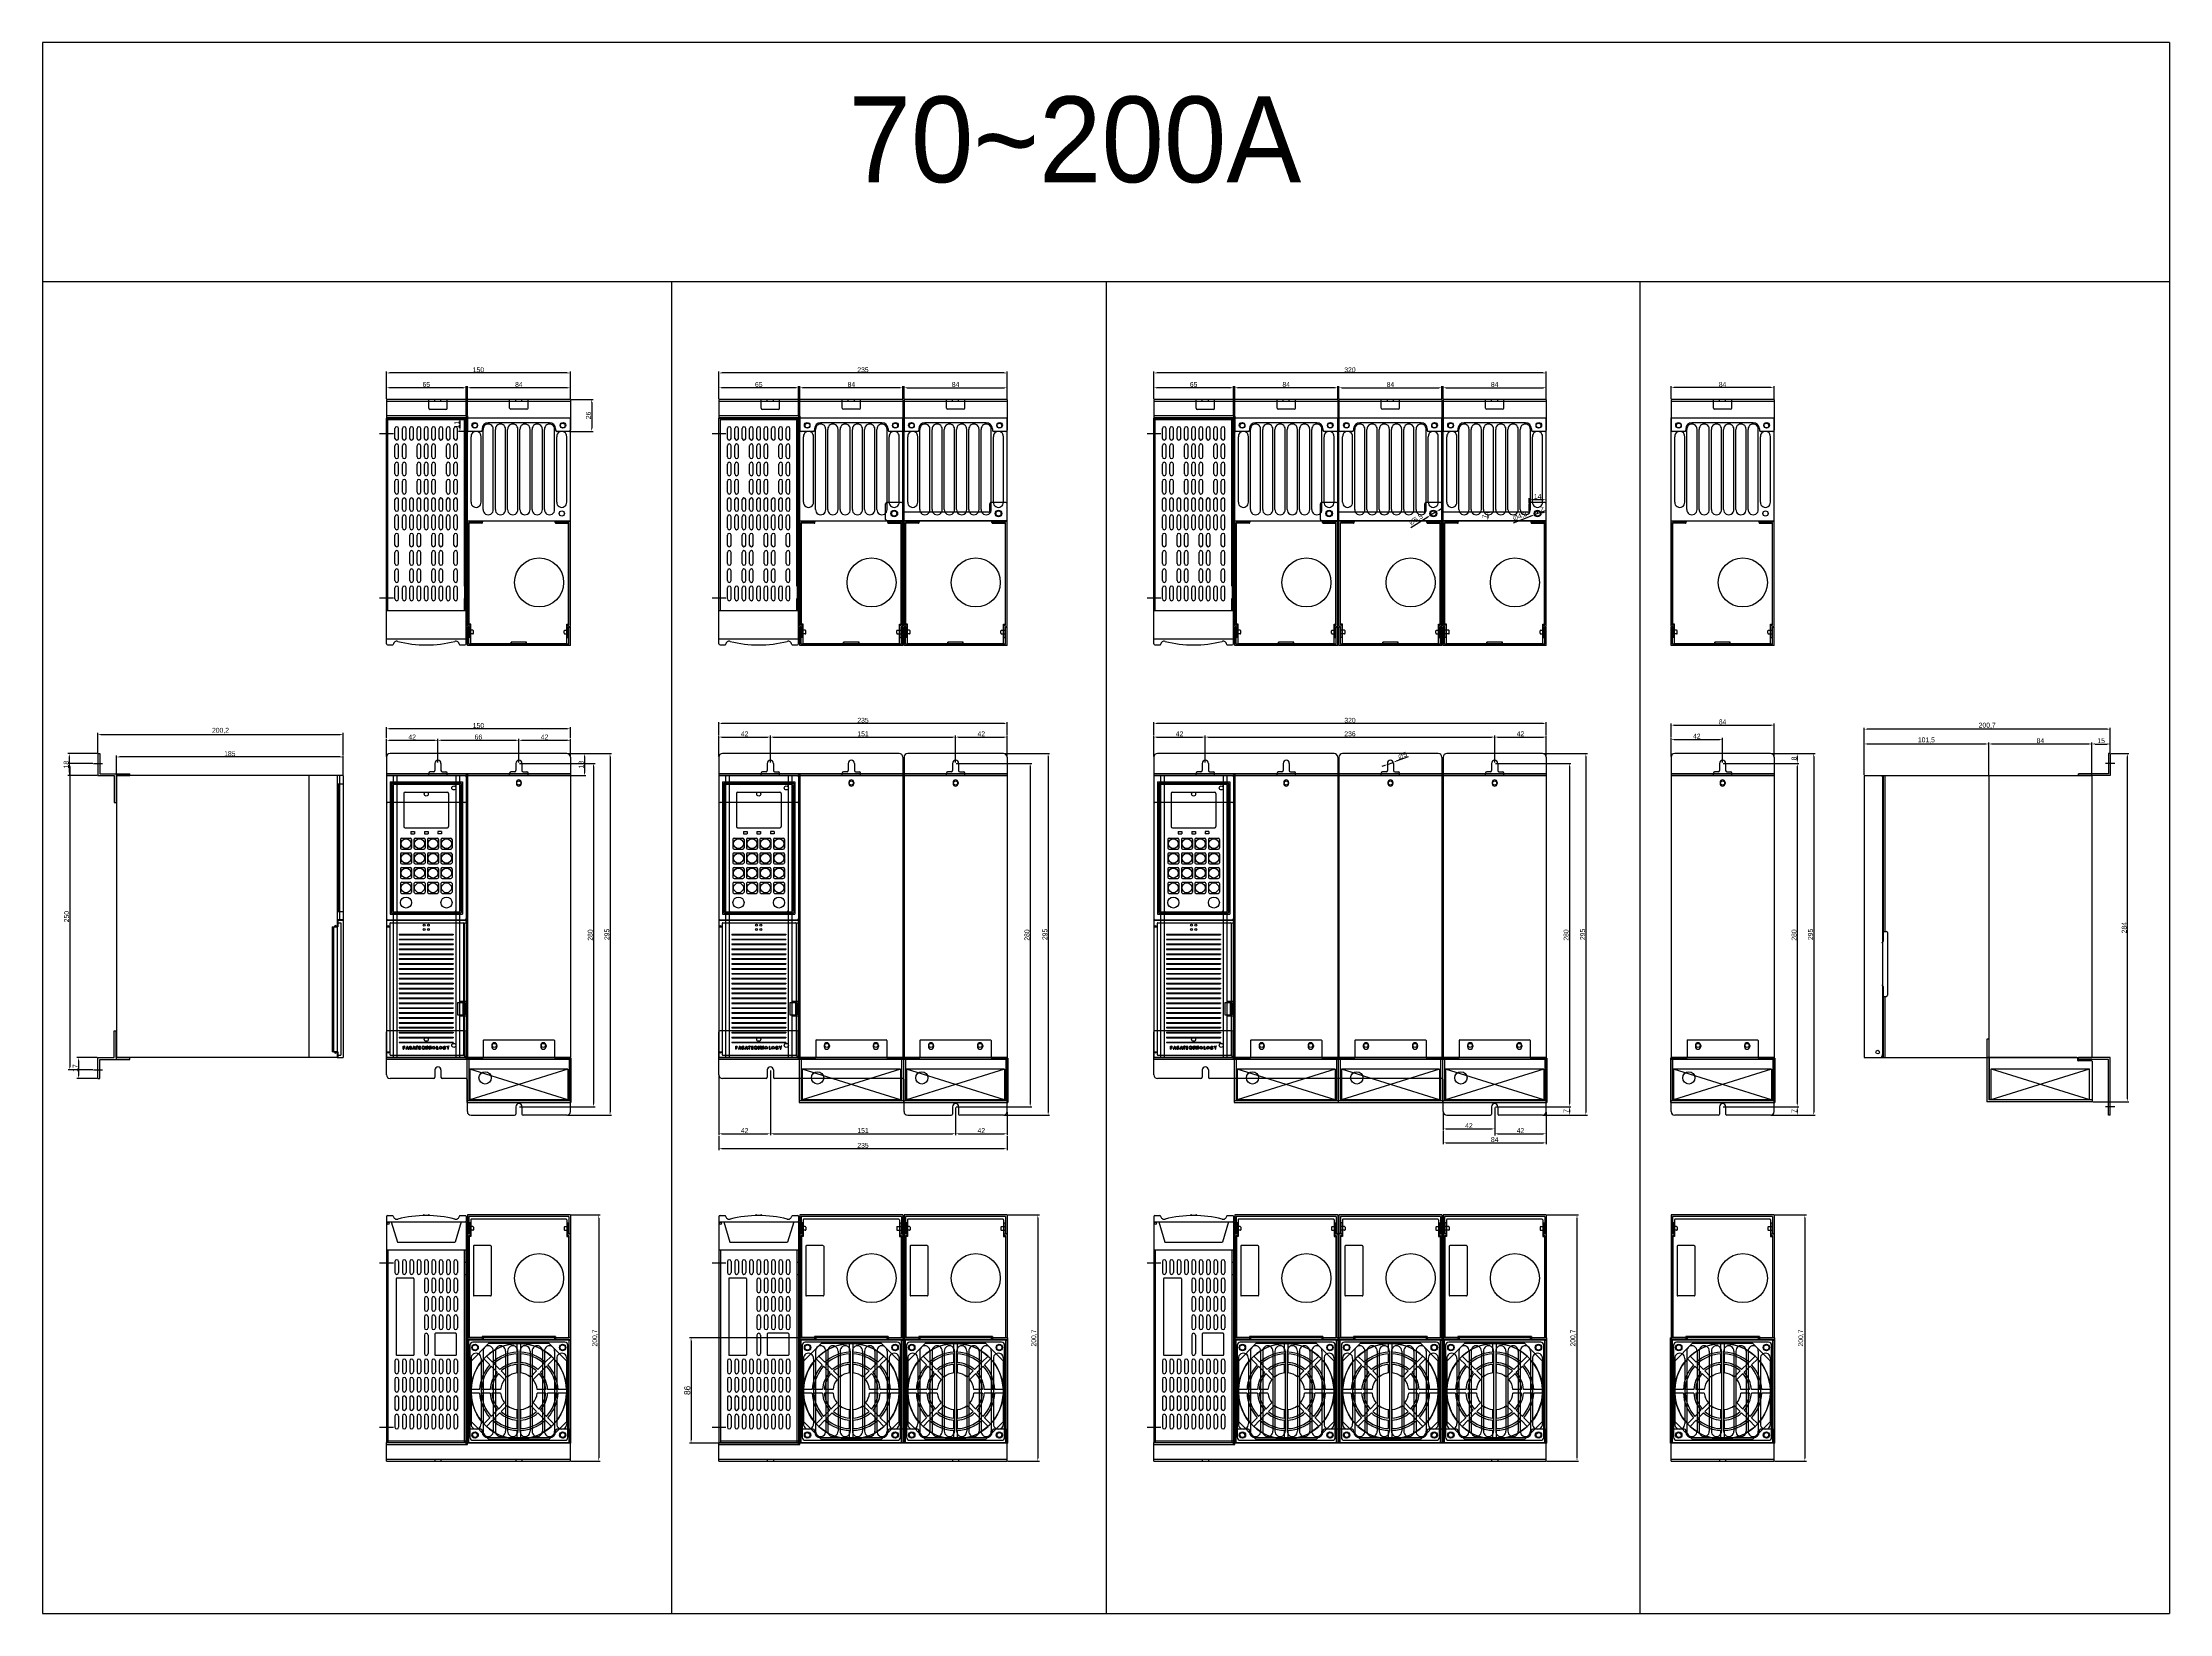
# Model space of a CAD drawing. Header units: millimetres. Extents: x 9994 to 11729, y -2993 to -1712.
import ezdxf

# ---------------------------------------------------------------- set-up
doc = ezdxf.new("R2010")
doc.units = ezdxf.units.MM
for name, color, linetype in [('CASE', 7, 'Continuous'), ('CASE BRACKET', 7, 'Continuous'), ('CASE COVER', 7, 'Continuous'), ('FAN', 7, 'Continuous'), ('KEYPAD', 1, 'Continuous'), ('PCB BASE', 7, 'Continuous'), ('PCB BODY', 7, 'Continuous'), ('PCB COVER', 7, 'Continuous'), ('방열판', 7, 'Continuous')]:
    doc.layers.add(name, color=color, linetype=linetype)
doc.dimstyles.new('ISO-25', dxfattribs={"dimtxt": 4, "dimasz": 2.5, "dimexe": 1.25, "dimexo": 0.625, "dimtad": 1, "dimtxsty": 'Standard', "dimcen": 2.5, "dimclrd": 6, "dimclre": 6, "dimclrt": 1, "dimadec": 0, "dimazin": 0, "dimtfac": 1, "dimtmove": 0, "dimatfit": 3, "dimfxl": 1, "dimarcsym": 0})
doc.dimstyles.get("Standard").update_dxf_attribs({"dimtxt": 4, "dimasz": 2, "dimexe": 0.4, "dimexo": 0.9, "dimgap": 0.9, "dimtad": 1, "dimdsep": 46, "dimtxsty": 'Standard', "dimcen": 0.09, "dimclrd": 6, "dimclre": 6, "dimclrt": 4, "dimadec": 0, "dimazin": 2, "dimtfac": 1, "dimtofl": 0, "dimtmove": 0, "dimatfit": 3, "dimfxl": 1, "dimtolj": 1, "dimtzin": 0, "dimarcsym": 0})
doc.dimstyles.new('STANDARD$0', dxfattribs={"dimtxt": 5, "dimasz": 5, "dimexe": 1, "dimexo": 2, "dimgap": 2, "dimtad": 1, "dimzin": 12, "dimdsep": 46, "dimtxsty": 'Standard', "dimcen": -1, "dimdle": 0.1, "dimclrd": 7, "dimclre": 7, "dimclrt": 2, "dimadec": 0, "dimazin": 0, "dimtfac": 1, "dimtmove": 0, "dimatfit": 3, "dimfxl": 1, "dimtolj": 1, "dimtzin": 0, "dimarcsym": 0})

# ---------------------------------------------------------------- blocks, each defined once
blk = doc.blocks.new('*D444')
at = {"color": 6, "lineweight": -2, "transparency": 16777216}
for p, q in [((10274.8, -2002.4), (10274.8, -1992.2)), ((10337.3, -1993.5), (10277.3, -1993.5)), ((10339.8, -2015.8), (10339.8, -1992.2))]:
    blk.add_line(p, q, dxfattribs=at)
at = {"color": 6, "transparency": 16777216}
for points in [[(10277.3, -1993), (10277.3, -1993.9), (10274.8, -1993.5)], [(10337.3, -1993), (10337.3, -1993.9), (10339.8, -1993.5)]]:
    blk.add_solid(points, dxfattribs=at)
at = {"layer": 'Defpoints', "color": 0, "transparency": 16777216}
for p in [(10274.8, -1993.5), (10274.8, -2003), (10339.8, -2016.4)]:
    blk.add_point(p, dxfattribs=at)
at = {"color": 1, "transparency": 16777216, "insert": (10307.3, -1990.8), "char_height": 4, "attachment_point": 5}
blk.add_mtext('65', dxfattribs=at)
blk = doc.blocks.new('*D602')
at = {"color": 6, "lineweight": -2, "transparency": 16777216}
for p, q in [((10274.8, -1997), (10274.8, -1980.1)), ((10422.3, -1981.4), (10277.3, -1981.4)), ((10424.8, -2002.4), (10424.8, -1980.1))]:
    blk.add_line(p, q, dxfattribs=at)
at = {"color": 6, "transparency": 16777216}
for points in [[(10277.3, -1981), (10277.3, -1981.8), (10274.8, -1981.4)], [(10422.3, -1981), (10422.3, -1981.8), (10424.8, -1981.4)]]:
    blk.add_solid(points, dxfattribs=at)
at = {"layer": 'Defpoints', "color": 0, "transparency": 16777216}
for p in [(10274.8, -1981.4), (10274.8, -1997.6), (10424.8, -2003)]:
    blk.add_point(p, dxfattribs=at)
at = {"color": 1, "transparency": 16777216, "insert": (10349.8, -1978.8), "char_height": 4, "attachment_point": 5}
blk.add_mtext('150', dxfattribs=at)
blk = doc.blocks.new('*D603')
at = {"color": 6, "lineweight": -2, "transparency": 16777216}
for p, q in [((10340.8, -2015.8), (10340.8, -1992.2)), ((10422.3, -1993.5), (10343.3, -1993.5)), ((10424.8, -2002.4), (10424.8, -1992.2))]:
    blk.add_line(p, q, dxfattribs=at)
at = {"color": 6, "transparency": 16777216}
for points in [[(10343.3, -1993), (10343.3, -1993.9), (10340.8, -1993.5)], [(10422.3, -1993), (10422.3, -1993.9), (10424.8, -1993.5)]]:
    blk.add_solid(points, dxfattribs=at)
at = {"layer": 'Defpoints', "color": 0, "transparency": 16777216}
for p in [(10340.8, -1993.5), (10424.8, -2003), (10340.8, -2016.4)]:
    blk.add_point(p, dxfattribs=at)
at = {"color": 1, "transparency": 16777216, "insert": (10382.8, -1990.8), "char_height": 4, "attachment_point": 5}
blk.add_mtext('84', dxfattribs=at)
blk = doc.blocks.new('*D604')
at = {"color": 6, "lineweight": -2, "transparency": 16777216}
for p, q in [((10054.6, -2309.2), (10054.6, -2293.3)), ((10237.1, -2294.6), (10057.1, -2294.6)), ((10239.6, -2309.2), (10239.6, -2293.3))]:
    blk.add_line(p, q, dxfattribs=at)
at = {"color": 6, "transparency": 16777216}
for points in [[(10057.1, -2294.2), (10057.1, -2295), (10054.6, -2294.6)], [(10237.1, -2294.2), (10237.1, -2295), (10239.6, -2294.6)]]:
    blk.add_solid(points, dxfattribs=at)
at = {"layer": 'Defpoints', "color": 0, "transparency": 16777216}
for p in [(10054.6, -2294.6), (10054.6, -2309.8), (10239.6, -2309.8)]:
    blk.add_point(p, dxfattribs=at)
at = {"color": 1, "transparency": 16777216, "insert": (10147.1, -2291.9), "char_height": 4, "attachment_point": 5}
blk.add_mtext('185', dxfattribs=at)
blk = doc.blocks.new('*D605')
at = {"color": 6, "lineweight": -2, "transparency": 16777216}
for p, q in [((10039.4, -2291.2), (10039.4, -2274.9)), ((10041.9, -2276.2), (10237.1, -2276.2)), ((10239.6, -2292.7), (10239.6, -2274.9))]:
    blk.add_line(p, q, dxfattribs=at)
at = {"color": 6, "transparency": 16777216}
for points in [[(10041.9, -2275.7), (10041.9, -2276.6), (10039.4, -2276.2)], [(10237.1, -2275.7), (10237.1, -2276.6), (10239.6, -2276.2)]]:
    blk.add_solid(points, dxfattribs=at)
at = {"layer": 'Defpoints', "color": 0, "transparency": 16777216}
for p in [(10239.6, -2276.2), (10039.4, -2291.8), (10239.6, -2293.3)]:
    blk.add_point(p, dxfattribs=at)
at = {"color": 1, "transparency": 16777216, "insert": (10139.5, -2273.2), "char_height": 4, "attachment_point": 5}
blk.add_mtext('200,2', dxfattribs=at)
blk = doc.blocks.new('*D450')
at = {"color": 6, "lineweight": -2, "transparency": 16777216}
for p, q in [((10545.9, -2002.4), (10545.9, -1992.2)), ((10608.4, -1993.5), (10548.4, -1993.5)), ((10610.9, -2015.8), (10610.9, -1992.2))]:
    blk.add_line(p, q, dxfattribs=at)
at = {"color": 6, "transparency": 16777216}
for points in [[(10548.4, -1993), (10548.4, -1993.9), (10545.9, -1993.5)], [(10608.4, -1993), (10608.4, -1993.9), (10610.9, -1993.5)]]:
    blk.add_solid(points, dxfattribs=at)
at = {"layer": 'Defpoints', "color": 0, "transparency": 16777216}
for p in [(10545.9, -1993.5), (10545.9, -2003), (10610.9, -2016.4)]:
    blk.add_point(p, dxfattribs=at)
at = {"color": 1, "transparency": 16777216, "insert": (10578.4, -1990.8), "char_height": 4, "attachment_point": 5}
blk.add_mtext('65', dxfattribs=at)
blk = doc.blocks.new('*D451')
at = {"color": 6, "lineweight": -2, "transparency": 16777216}
for p, q in [((10545.9, -1997), (10545.9, -1980.1)), ((10778.4, -1981.4), (10548.4, -1981.4)), ((10780.9, -2002.4), (10780.9, -1980.1))]:
    blk.add_line(p, q, dxfattribs=at)
at = {"color": 6, "transparency": 16777216}
for points in [[(10548.4, -1981), (10548.4, -1981.8), (10545.9, -1981.4)], [(10778.4, -1981), (10778.4, -1981.8), (10780.9, -1981.4)]]:
    blk.add_solid(points, dxfattribs=at)
at = {"layer": 'Defpoints', "color": 0, "transparency": 16777216}
for p in [(10545.9, -1981.4), (10545.9, -1997.6), (10780.9, -2003)]:
    blk.add_point(p, dxfattribs=at)
at = {"color": 1, "transparency": 16777216, "insert": (10663.4, -1978.8), "char_height": 4, "attachment_point": 5}
blk.add_mtext('235', dxfattribs=at)
blk = doc.blocks.new('*D452')
at = {"color": 6, "lineweight": -2, "transparency": 16777216}
for p, q in [((10611.9, -2015.8), (10611.9, -1992.2)), ((10693.4, -1993.5), (10614.4, -1993.5)), ((10695.9, -2002.4), (10695.9, -1992.2))]:
    blk.add_line(p, q, dxfattribs=at)
at = {"color": 6, "transparency": 16777216}
for points in [[(10614.4, -1993), (10614.4, -1993.9), (10611.9, -1993.5)], [(10693.4, -1993), (10693.4, -1993.9), (10695.9, -1993.5)]]:
    blk.add_solid(points, dxfattribs=at)
at = {"layer": 'Defpoints', "color": 0, "transparency": 16777216}
for p in [(10611.9, -1993.5), (10695.9, -2003), (10611.9, -2016.4)]:
    blk.add_point(p, dxfattribs=at)
at = {"color": 1, "transparency": 16777216, "insert": (10653.9, -1990.8), "char_height": 4, "attachment_point": 5}
blk.add_mtext('84', dxfattribs=at)
blk = doc.blocks.new('*D616')
at = {"color": 6, "lineweight": -2, "transparency": 16777216}
for p, q in [((10696.9, -2002.4), (10696.9, -1992.2)), ((10699.4, -1993.5), (10778.4, -1993.5)), ((10780.9, -2002.4), (10780.9, -1992.2))]:
    blk.add_line(p, q, dxfattribs=at)
at = {"color": 6, "transparency": 16777216}
for points in [[(10699.4, -1993), (10699.4, -1993.9), (10696.9, -1993.5)], [(10778.4, -1993), (10778.4, -1993.9), (10780.9, -1993.5)]]:
    blk.add_solid(points, dxfattribs=at)
at = {"layer": 'Defpoints', "color": 0, "transparency": 16777216}
for p in [(10780.9, -1993.5), (10696.9, -2003), (10780.9, -2003)]:
    blk.add_point(p, dxfattribs=at)
at = {"color": 1, "transparency": 16777216, "insert": (10738.9, -1990.8), "char_height": 4, "attachment_point": 5}
blk.add_mtext('84', dxfattribs=at)
blk = doc.blocks.new('*D435')
at = {"color": 6, "lineweight": -2, "transparency": 16777216}
for p, q in [((10900.5, -2002.4), (10900.5, -1992.2)), ((10963, -1993.5), (10903, -1993.5)), ((10965.5, -2015.8), (10965.5, -1992.2))]:
    blk.add_line(p, q, dxfattribs=at)
at = {"color": 6, "transparency": 16777216}
for points in [[(10903, -1993), (10903, -1993.9), (10900.5, -1993.5)], [(10963, -1993), (10963, -1993.9), (10965.5, -1993.5)]]:
    blk.add_solid(points, dxfattribs=at)
at = {"layer": 'Defpoints', "color": 0, "transparency": 16777216}
for p in [(10900.5, -1993.5), (10900.5, -2003), (10965.5, -2016.4)]:
    blk.add_point(p, dxfattribs=at)
at = {"color": 1, "transparency": 16777216, "insert": (10933, -1990.8), "char_height": 4, "attachment_point": 5}
blk.add_mtext('65', dxfattribs=at)
blk = doc.blocks.new('*D436')
at = {"color": 6, "lineweight": -2, "transparency": 16777216}
for p, q in [((10900.5, -1997), (10900.5, -1980.1)), ((11218, -1981.4), (10903, -1981.4)), ((11220.5, -2002.4), (11220.5, -1980.1))]:
    blk.add_line(p, q, dxfattribs=at)
at = {"color": 6, "transparency": 16777216}
for points in [[(10903, -1981), (10903, -1981.8), (10900.5, -1981.4)], [(11218, -1981), (11218, -1981.8), (11220.5, -1981.4)]]:
    blk.add_solid(points, dxfattribs=at)
at = {"layer": 'Defpoints', "color": 0, "transparency": 16777216}
for p in [(10900.5, -1981.4), (10900.5, -1997.6), (11220.5, -2003)]:
    blk.add_point(p, dxfattribs=at)
at = {"color": 1, "transparency": 16777216, "insert": (11060.5, -1978.8), "char_height": 4, "attachment_point": 5}
blk.add_mtext('320', dxfattribs=at)
blk = doc.blocks.new('*D437')
at = {"color": 6, "lineweight": -2, "transparency": 16777216}
for p, q in [((10966.5, -2015.8), (10966.5, -1992.2)), ((11048, -1993.5), (10969, -1993.5)), ((11050.5, -2002.4), (11050.5, -1992.2))]:
    blk.add_line(p, q, dxfattribs=at)
at = {"color": 6, "transparency": 16777216}
for points in [[(10969, -1993), (10969, -1993.9), (10966.5, -1993.5)], [(11048, -1993), (11048, -1993.9), (11050.5, -1993.5)]]:
    blk.add_solid(points, dxfattribs=at)
at = {"layer": 'Defpoints', "color": 0, "transparency": 16777216}
for p in [(10966.5, -1993.5), (11050.5, -2003), (10966.5, -2016.4)]:
    blk.add_point(p, dxfattribs=at)
at = {"color": 1, "transparency": 16777216, "insert": (11008.5, -1990.8), "char_height": 4, "attachment_point": 5}
blk.add_mtext('84', dxfattribs=at)
blk = doc.blocks.new('*D438')
at = {"color": 6, "lineweight": -2, "transparency": 16777216}
for p, q in [((11051.5, -2002.4), (11051.5, -1992.2)), ((11054, -1993.5), (11133, -1993.5)), ((11135.5, -2002.4), (11135.5, -1992.2))]:
    blk.add_line(p, q, dxfattribs=at)
at = {"color": 6, "transparency": 16777216}
for points in [[(11054, -1993), (11054, -1993.9), (11051.5, -1993.5)], [(11133, -1993), (11133, -1993.9), (11135.5, -1993.5)]]:
    blk.add_solid(points, dxfattribs=at)
at = {"layer": 'Defpoints', "color": 0, "transparency": 16777216}
for p in [(11135.5, -1993.5), (11051.5, -2003), (11135.5, -2003)]:
    blk.add_point(p, dxfattribs=at)
at = {"color": 1, "transparency": 16777216, "insert": (11093.5, -1990.8), "char_height": 4, "attachment_point": 5}
blk.add_mtext('84', dxfattribs=at)
blk = doc.blocks.new('*D449')
at = {"color": 6, "lineweight": -2, "transparency": 16777216}
for p, q in [((11136.5, -2002.4), (11136.5, -1992.2)), ((11139, -1993.5), (11218, -1993.5)), ((11220.5, -2002.4), (11220.5, -1992.2))]:
    blk.add_line(p, q, dxfattribs=at)
at = {"color": 6, "transparency": 16777216}
for points in [[(11139, -1993), (11139, -1993.9), (11136.5, -1993.5)], [(11218, -1993), (11218, -1993.9), (11220.5, -1993.5)]]:
    blk.add_solid(points, dxfattribs=at)
at = {"layer": 'Defpoints', "color": 0, "transparency": 16777216}
for p in [(11220.5, -1993.5), (11136.5, -2003), (11220.5, -2003)]:
    blk.add_point(p, dxfattribs=at)
at = {"color": 1, "transparency": 16777216, "insert": (11178.5, -1990.8), "char_height": 4, "attachment_point": 5}
blk.add_mtext('84', dxfattribs=at)
blk = doc.blocks.new('*D614')
at = {"color": 6, "lineweight": -2, "transparency": 16777216}
for p, q in [((10425.4, -2003), (10443.4, -2003)), ((10442.2, -2005.5), (10442.2, -2026.5)), ((10424.4, -2029), (10443.4, -2029))]:
    blk.add_line(p, q, dxfattribs=at)
at = {"color": 6, "transparency": 16777216}
for points in [[(10441.7, -2005.5), (10442.6, -2005.5), (10442.2, -2003)], [(10441.7, -2026.5), (10442.6, -2026.5), (10442.2, -2029)]]:
    blk.add_solid(points, dxfattribs=at)
at = {"layer": 'Defpoints', "color": 0, "transparency": 16777216}
for p in [(10424.8, -2003), (10423.8, -2029), (10442.2, -2029)]:
    blk.add_point(p, dxfattribs=at)
at = {"color": 1, "transparency": 16777216, "insert": (10439.5, -2016), "char_height": 4, "attachment_point": 5, "rotation": 90}
blk.add_mtext('26', dxfattribs=at)
blk = doc.blocks.new('*D615')
at = {"color": 6, "lineweight": -2, "transparency": 16777216}
for p, q in [((10339.1, -2018), (10333.5, -2018)), ((10341.1, -2029), (10333.5, -2029)), ((10334.7, -2020.5), (10334.7, -2026.5))]:
    blk.add_line(p, q, dxfattribs=at)
at = {"color": 6, "transparency": 16777216}
for points in [[(10334.3, -2020.5), (10335.2, -2020.5), (10334.7, -2018)], [(10334.3, -2026.5), (10335.2, -2026.5), (10334.7, -2029)]]:
    blk.add_solid(points, dxfattribs=at)
at = {"layer": 'Defpoints', "color": 0, "transparency": 16777216}
for p in [(10334.7, -2029), (10339.8, -2018), (10341.8, -2029)]:
    blk.add_point(p, dxfattribs=at)
at = {"color": 1, "transparency": 16777216, "insert": (10332.1, -2023.5), "char_height": 4, "attachment_point": 5, "rotation": 90}
blk.add_mtext('11', dxfattribs=at)
blk = doc.blocks.new('*D619')
at = {"color": 6, "lineweight": -2, "transparency": 16777216}
for p, q in [((11322.3, -2002.4), (11322.3, -1992.1)), ((11403.8, -1993.3), (11324.8, -1993.3)), ((11406.3, -2002.4), (11406.3, -1992.1))]:
    blk.add_line(p, q, dxfattribs=at)
at = {"color": 6, "transparency": 16777216}
for points in [[(11324.8, -1992.9), (11324.8, -1993.7), (11322.3, -1993.3)], [(11403.8, -1992.9), (11403.8, -1993.7), (11406.3, -1993.3)]]:
    blk.add_solid(points, dxfattribs=at)
at = {"layer": 'Defpoints', "color": 0, "transparency": 16777216}
for p in [(11322.3, -1993.3), (11322.3, -2003), (11406.3, -2003)]:
    blk.add_point(p, dxfattribs=at)
at = {"color": 1, "transparency": 16777216, "insert": (11364.3, -1990.7), "char_height": 4, "attachment_point": 5}
blk.add_mtext('84', dxfattribs=at)
blk = doc.blocks.new('*D623')
at = {"color": 6, "lineweight": -2, "transparency": 16777216}
for p, q in [((10383.4, -2299.8), (10444.9, -2299.8)), ((10443.7, -2302.3), (10443.7, -2577.3)), ((10383.4, -2579.8), (10444.9, -2579.8))]:
    blk.add_line(p, q, dxfattribs=at)
at = {"color": 6, "transparency": 16777216}
for points in [[(10443.2, -2302.3), (10444.1, -2302.3), (10443.7, -2299.8)], [(10443.2, -2577.3), (10444.1, -2577.3), (10443.7, -2579.8)]]:
    blk.add_solid(points, dxfattribs=at)
at = {"layer": 'Defpoints', "color": 0, "transparency": 16777216}
for p in [(10382.8, -2299.8), (10382.8, -2579.8), (10443.7, -2579.8)]:
    blk.add_point(p, dxfattribs=at)
at = {"color": 1, "transparency": 16777216, "insert": (10441, -2439.8), "char_height": 4, "attachment_point": 5, "rotation": 90}
blk.add_mtext('280', dxfattribs=at)
blk = doc.blocks.new('*D624')
at = {"color": 6, "lineweight": -2, "transparency": 16777216}
for p, q in [((10422.4, -2291.8), (10458.3, -2291.8)), ((10457.1, -2294.3), (10457.1, -2584.3)), ((10422.4, -2586.8), (10458.3, -2586.8))]:
    blk.add_line(p, q, dxfattribs=at)
at = {"color": 6, "transparency": 16777216}
for points in [[(10456.7, -2294.3), (10457.5, -2294.3), (10457.1, -2291.8)], [(10456.7, -2584.3), (10457.5, -2584.3), (10457.1, -2586.8)]]:
    blk.add_solid(points, dxfattribs=at)
at = {"layer": 'Defpoints', "color": 0, "transparency": 16777216}
for p in [(10421.8, -2291.8), (10421.8, -2586.8), (10457.1, -2586.8)]:
    blk.add_point(p, dxfattribs=at)
at = {"color": 1, "transparency": 16777216, "insert": (10454.5, -2439.3), "char_height": 4, "attachment_point": 5, "rotation": 90}
blk.add_mtext('295', dxfattribs=at)
blk = doc.blocks.new('*D625')
at = {"color": 6, "lineweight": -2, "transparency": 16777216}
for p, q in [((10274.8, -2294.2), (10274.8, -2279.7)), ((10277.3, -2281), (10314.3, -2281)), ((10316.8, -2299.2), (10316.8, -2279.7))]:
    blk.add_line(p, q, dxfattribs=at)
at = {"color": 6, "transparency": 16777216}
for points in [[(10277.3, -2280.5), (10277.3, -2281.4), (10274.8, -2281)], [(10314.3, -2280.5), (10314.3, -2281.4), (10316.8, -2281)]]:
    blk.add_solid(points, dxfattribs=at)
at = {"layer": 'Defpoints', "color": 0, "transparency": 16777216}
for p in [(10316.8, -2281), (10274.8, -2294.8), (10316.8, -2299.8)]:
    blk.add_point(p, dxfattribs=at)
at = {"color": 1, "transparency": 16777216, "insert": (10295.8, -2278.3), "char_height": 4, "attachment_point": 5}
blk.add_mtext('42', dxfattribs=at)
blk = doc.blocks.new('*D626')
at = {"color": 6, "lineweight": -2, "transparency": 16777216}
for p, q in [((10316.8, -2299.2), (10316.8, -2279.7)), ((10319.3, -2281), (10380.3, -2281)), ((10382.8, -2299.2), (10382.8, -2279.7))]:
    blk.add_line(p, q, dxfattribs=at)
at = {"color": 6, "transparency": 16777216}
for points in [[(10319.3, -2280.5), (10319.3, -2281.4), (10316.8, -2281)], [(10380.3, -2280.5), (10380.3, -2281.4), (10382.8, -2281)]]:
    blk.add_solid(points, dxfattribs=at)
at = {"layer": 'Defpoints', "color": 0, "transparency": 16777216}
for p in [(10382.8, -2281), (10316.8, -2299.8), (10382.8, -2299.8)]:
    blk.add_point(p, dxfattribs=at)
at = {"color": 1, "transparency": 16777216, "insert": (10349.8, -2278.3), "char_height": 4, "attachment_point": 5}
blk.add_mtext('66', dxfattribs=at)
blk = doc.blocks.new('*D627')
at = {"color": 6, "lineweight": -2, "transparency": 16777216}
for p, q in [((10382.8, -2299.2), (10382.8, -2279.7)), ((10385.3, -2281), (10422.3, -2281)), ((10424.8, -2294.2), (10424.8, -2279.7))]:
    blk.add_line(p, q, dxfattribs=at)
at = {"color": 6, "transparency": 16777216}
for points in [[(10385.3, -2280.5), (10385.3, -2281.4), (10382.8, -2281)], [(10422.3, -2280.5), (10422.3, -2281.4), (10424.8, -2281)]]:
    blk.add_solid(points, dxfattribs=at)
at = {"layer": 'Defpoints', "color": 0, "transparency": 16777216}
for p in [(10424.8, -2281), (10382.8, -2299.8), (10424.8, -2294.8)]:
    blk.add_point(p, dxfattribs=at)
at = {"color": 1, "transparency": 16777216, "insert": (10403.8, -2278.3), "char_height": 4, "attachment_point": 5}
blk.add_mtext('42', dxfattribs=at)
blk = doc.blocks.new('*D453')
at = {"color": 6, "lineweight": -2, "transparency": 16777216}
for p, q in [((10274.8, -2279.1), (10274.8, -2270.3)), ((10422.3, -2271.6), (10277.3, -2271.6)), ((10424.8, -2279.1), (10424.8, -2270.3))]:
    blk.add_line(p, q, dxfattribs=at)
at = {"color": 6, "transparency": 16777216}
for points in [[(10277.3, -2271.2), (10277.3, -2272), (10274.8, -2271.6)], [(10422.3, -2271.2), (10422.3, -2272), (10424.8, -2271.6)]]:
    blk.add_solid(points, dxfattribs=at)
at = {"layer": 'Defpoints', "color": 0, "transparency": 16777216}
for p in [(10274.8, -2271.6), (10274.8, -2279.7), (10424.8, -2279.7)]:
    blk.add_point(p, dxfattribs=at)
at = {"color": 1, "transparency": 16777216, "insert": (10349.8, -2269), "char_height": 4, "attachment_point": 5}
blk.add_mtext('150', dxfattribs=at)
blk = doc.blocks.new('*D628')
at = {"color": 6, "lineweight": -2, "transparency": 16777216}
for p, q in [((10545.9, -2294.2), (10545.9, -2277.1)), ((10548.4, -2278.4), (10585.4, -2278.4)), ((10587.9, -2299.2), (10587.9, -2277.1))]:
    blk.add_line(p, q, dxfattribs=at)
at = {"color": 6, "transparency": 16777216}
for points in [[(10548.4, -2277.9), (10548.4, -2278.8), (10545.9, -2278.4)], [(10585.4, -2277.9), (10585.4, -2278.8), (10587.9, -2278.4)]]:
    blk.add_solid(points, dxfattribs=at)
at = {"layer": 'Defpoints', "color": 0, "transparency": 16777216}
for p in [(10587.9, -2278.4), (10545.9, -2294.8), (10587.9, -2299.8)]:
    blk.add_point(p, dxfattribs=at)
at = {"color": 1, "transparency": 16777216, "insert": (10566.9, -2275.7), "char_height": 4, "attachment_point": 5}
blk.add_mtext('42', dxfattribs=at)
blk = doc.blocks.new('*D629')
at = {"color": 6, "lineweight": -2, "transparency": 16777216}
for p, q in [((10587.9, -2299.2), (10587.9, -2277.1)), ((10590.4, -2278.4), (10736.4, -2278.4)), ((10738.9, -2299.2), (10738.9, -2277.1))]:
    blk.add_line(p, q, dxfattribs=at)
at = {"color": 6, "transparency": 16777216}
for points in [[(10590.4, -2277.9), (10590.4, -2278.8), (10587.9, -2278.4)], [(10736.4, -2277.9), (10736.4, -2278.8), (10738.9, -2278.4)]]:
    blk.add_solid(points, dxfattribs=at)
at = {"layer": 'Defpoints', "color": 0, "transparency": 16777216}
for p in [(10738.9, -2278.4), (10587.9, -2299.8), (10738.9, -2299.8)]:
    blk.add_point(p, dxfattribs=at)
at = {"color": 1, "transparency": 16777216, "insert": (10663.4, -2275.7), "char_height": 4, "attachment_point": 5}
blk.add_mtext('151', dxfattribs=at)
blk = doc.blocks.new('*D630')
at = {"color": 6, "lineweight": -2, "transparency": 16777216}
for p, q in [((10738.9, -2299.2), (10738.9, -2277.1)), ((10741.4, -2278.4), (10778.4, -2278.4)), ((10780.9, -2294.2), (10780.9, -2277.1))]:
    blk.add_line(p, q, dxfattribs=at)
at = {"color": 6, "transparency": 16777216}
for points in [[(10741.4, -2277.9), (10741.4, -2278.8), (10738.9, -2278.4)], [(10778.4, -2277.9), (10778.4, -2278.8), (10780.9, -2278.4)]]:
    blk.add_solid(points, dxfattribs=at)
at = {"layer": 'Defpoints', "color": 0, "transparency": 16777216}
for p in [(10780.9, -2278.4), (10738.9, -2299.8), (10780.9, -2294.8)]:
    blk.add_point(p, dxfattribs=at)
at = {"color": 1, "transparency": 16777216, "insert": (10759.9, -2275.7), "char_height": 4, "attachment_point": 5}
blk.add_mtext('42', dxfattribs=at)
blk = doc.blocks.new('*D454')
at = {"color": 6, "lineweight": -2, "transparency": 16777216}
for p, q in [((10545.9, -2276.5), (10545.9, -2266.1)), ((10778.4, -2267.3), (10548.4, -2267.3)), ((10780.9, -2276.5), (10780.9, -2266.1))]:
    blk.add_line(p, q, dxfattribs=at)
at = {"color": 6, "transparency": 16777216}
for points in [[(10548.4, -2266.9), (10548.4, -2267.7), (10545.9, -2267.3)], [(10778.4, -2266.9), (10778.4, -2267.7), (10780.9, -2267.3)]]:
    blk.add_solid(points, dxfattribs=at)
at = {"layer": 'Defpoints', "color": 0, "transparency": 16777216}
for p in [(10545.9, -2267.3), (10545.9, -2277.1), (10780.9, -2277.1)]:
    blk.add_point(p, dxfattribs=at)
at = {"color": 1, "transparency": 16777216, "insert": (10663.4, -2264.7), "char_height": 4, "attachment_point": 5}
blk.add_mtext('235', dxfattribs=at)
blk = doc.blocks.new('*D455')
at = {"color": 6, "lineweight": -2, "transparency": 16777216}
for p, q in [((10739.5, -2299.8), (10801, -2299.8)), ((10799.7, -2302.3), (10799.7, -2577.3)), ((10739.5, -2579.8), (10801, -2579.8))]:
    blk.add_line(p, q, dxfattribs=at)
at = {"color": 6, "transparency": 16777216}
for points in [[(10799.3, -2302.3), (10800.2, -2302.3), (10799.7, -2299.8)], [(10799.3, -2577.3), (10800.2, -2577.3), (10799.7, -2579.8)]]:
    blk.add_solid(points, dxfattribs=at)
at = {"layer": 'Defpoints', "color": 0, "transparency": 16777216}
for p in [(10738.9, -2299.8), (10738.9, -2579.8), (10799.7, -2579.8)]:
    blk.add_point(p, dxfattribs=at)
at = {"color": 1, "transparency": 16777216, "insert": (10797.1, -2439.8), "char_height": 4, "attachment_point": 5, "rotation": 90}
blk.add_mtext('280', dxfattribs=at)
blk = doc.blocks.new('*D456')
at = {"color": 6, "lineweight": -2, "transparency": 16777216}
for p, q in [((10778.5, -2291.8), (10815.6, -2291.8)), ((10814.4, -2294.3), (10814.4, -2584.3)), ((10778.5, -2586.8), (10815.6, -2586.8))]:
    blk.add_line(p, q, dxfattribs=at)
at = {"color": 6, "transparency": 16777216}
for points in [[(10813.9, -2294.3), (10814.8, -2294.3), (10814.4, -2291.8)], [(10813.9, -2584.3), (10814.8, -2584.3), (10814.4, -2586.8)]]:
    blk.add_solid(points, dxfattribs=at)
at = {"layer": 'Defpoints', "color": 0, "transparency": 16777216}
for p in [(10777.9, -2291.8), (10777.9, -2586.8), (10814.4, -2586.8)]:
    blk.add_point(p, dxfattribs=at)
at = {"color": 1, "transparency": 16777216, "insert": (10811.7, -2439.3), "char_height": 4, "attachment_point": 5, "rotation": 90}
blk.add_mtext('295', dxfattribs=at)
blk = doc.blocks.new('*D631')
at = {"color": 6, "lineweight": -2, "transparency": 16777216}
for p, q in [((10781.5, -2668.1), (10807.2, -2668.1)), ((10805.9, -2670.6), (10805.9, -2866.3)), ((10781.5, -2868.8), (10807.2, -2868.8))]:
    blk.add_line(p, q, dxfattribs=at)
at = {"color": 6, "transparency": 16777216}
for points in [[(10805.5, -2670.6), (10806.4, -2670.6), (10805.9, -2668.1)], [(10805.5, -2866.3), (10806.4, -2866.3), (10805.9, -2868.8)]]:
    blk.add_solid(points, dxfattribs=at)
at = {"layer": 'Defpoints', "color": 0, "transparency": 16777216}
for p in [(10780.9, -2668.1), (10780.9, -2868.8), (10805.9, -2868.8)]:
    blk.add_point(p, dxfattribs=at)
at = {"color": 1, "transparency": 16777216, "insert": (10803, -2768.5), "char_height": 4, "attachment_point": 5, "rotation": 90}
blk.add_mtext('200,7', dxfattribs=at)
blk = doc.blocks.new('*D632')
at = {"color": 6, "lineweight": -2, "transparency": 16777216}
for p, q in [((10425.4, -2668.1), (10449.2, -2668.1)), ((10447.9, -2670.6), (10447.9, -2866.3)), ((10425.4, -2868.8), (10449.2, -2868.8))]:
    blk.add_line(p, q, dxfattribs=at)
at = {"color": 6, "transparency": 16777216}
for points in [[(10447.5, -2670.6), (10448.3, -2670.6), (10447.9, -2668.1)], [(10447.5, -2866.3), (10448.3, -2866.3), (10447.9, -2868.8)]]:
    blk.add_solid(points, dxfattribs=at)
at = {"layer": 'Defpoints', "color": 0, "transparency": 16777216}
for p in [(10424.8, -2668.1), (10424.8, -2868.8), (10447.9, -2868.8)]:
    blk.add_point(p, dxfattribs=at)
at = {"color": 1, "transparency": 16777216, "insert": (10445, -2768.5), "char_height": 4, "attachment_point": 5, "rotation": 90}
blk.add_mtext('200,7', dxfattribs=at)
blk = doc.blocks.new('*D457')
at = {"color": 6, "lineweight": -2, "transparency": 16777216}
for p, q in [((10900.5, -2294.2), (10900.5, -2277.1)), ((10903, -2278.4), (10940, -2278.4)), ((10942.5, -2299.2), (10942.5, -2277.1))]:
    blk.add_line(p, q, dxfattribs=at)
at = {"color": 6, "transparency": 16777216}
for points in [[(10903, -2277.9), (10903, -2278.8), (10900.5, -2278.4)], [(10940, -2277.9), (10940, -2278.8), (10942.5, -2278.4)]]:
    blk.add_solid(points, dxfattribs=at)
at = {"layer": 'Defpoints', "color": 0, "transparency": 16777216}
for p in [(10942.5, -2278.4), (10900.5, -2294.8), (10942.5, -2299.8)]:
    blk.add_point(p, dxfattribs=at)
at = {"color": 1, "transparency": 16777216, "insert": (10921.5, -2275.7), "char_height": 4, "attachment_point": 5}
blk.add_mtext('42', dxfattribs=at)
blk = doc.blocks.new('*D458')
at = {"color": 6, "lineweight": -2, "transparency": 16777216}
for p, q in [((10942.5, -2299.2), (10942.5, -2277.1)), ((10945, -2278.4), (11176, -2278.4)), ((11178.5, -2299.2), (11178.5, -2277.1))]:
    blk.add_line(p, q, dxfattribs=at)
at = {"color": 6, "transparency": 16777216}
for points in [[(10945, -2277.9), (10945, -2278.8), (10942.5, -2278.4)], [(11176, -2277.9), (11176, -2278.8), (11178.5, -2278.4)]]:
    blk.add_solid(points, dxfattribs=at)
at = {"layer": 'Defpoints', "color": 0, "transparency": 16777216}
for p in [(11178.5, -2278.4), (10942.5, -2299.8), (11178.5, -2299.8)]:
    blk.add_point(p, dxfattribs=at)
at = {"color": 1, "transparency": 16777216, "insert": (11060.5, -2275.7), "char_height": 4, "attachment_point": 5}
blk.add_mtext('236', dxfattribs=at)
blk = doc.blocks.new('*D459')
at = {"color": 6, "lineweight": -2, "transparency": 16777216}
for p, q in [((11178.5, -2299.2), (11178.5, -2277.1)), ((11181, -2278.4), (11218, -2278.4)), ((11220.5, -2294.2), (11220.5, -2277.1))]:
    blk.add_line(p, q, dxfattribs=at)
at = {"color": 6, "transparency": 16777216}
for points in [[(11181, -2277.9), (11181, -2278.8), (11178.5, -2278.4)], [(11218, -2277.9), (11218, -2278.8), (11220.5, -2278.4)]]:
    blk.add_solid(points, dxfattribs=at)
at = {"layer": 'Defpoints', "color": 0, "transparency": 16777216}
for p in [(11220.5, -2278.4), (11178.5, -2299.8), (11220.5, -2294.8)]:
    blk.add_point(p, dxfattribs=at)
at = {"color": 1, "transparency": 16777216, "insert": (11199.5, -2275.7), "char_height": 4, "attachment_point": 5}
blk.add_mtext('42', dxfattribs=at)
blk = doc.blocks.new('*D460')
at = {"color": 6, "lineweight": -2, "transparency": 16777216}
for p, q in [((10900.5, -2276.5), (10900.5, -2266.1)), ((11218, -2267.3), (10903, -2267.3)), ((11220.5, -2276.5), (11220.5, -2266.1))]:
    blk.add_line(p, q, dxfattribs=at)
at = {"color": 6, "transparency": 16777216}
for points in [[(10903, -2266.9), (10903, -2267.7), (10900.5, -2267.3)], [(11218, -2266.9), (11218, -2267.7), (11220.5, -2267.3)]]:
    blk.add_solid(points, dxfattribs=at)
at = {"layer": 'Defpoints', "color": 0, "transparency": 16777216}
for p in [(10900.5, -2267.3), (10900.5, -2277.1), (11220.5, -2277.1)]:
    blk.add_point(p, dxfattribs=at)
at = {"color": 1, "transparency": 16777216, "insert": (11060.5, -2264.7), "char_height": 4, "attachment_point": 5}
blk.add_mtext('320', dxfattribs=at)
blk = doc.blocks.new('*D461')
at = {"color": 6, "lineweight": -2, "transparency": 16777216}
for p, q in [((11179.1, -2299.8), (11240.6, -2299.8)), ((11239.4, -2302.3), (11239.4, -2577.3)), ((11179.1, -2579.8), (11240.6, -2579.8))]:
    blk.add_line(p, q, dxfattribs=at)
at = {"color": 6, "transparency": 16777216}
for points in [[(11239, -2302.3), (11239.8, -2302.3), (11239.4, -2299.8)], [(11239, -2577.3), (11239.8, -2577.3), (11239.4, -2579.8)]]:
    blk.add_solid(points, dxfattribs=at)
at = {"layer": 'Defpoints', "color": 0, "transparency": 16777216}
for p in [(11178.5, -2299.8), (11178.5, -2579.8), (11239.4, -2579.8)]:
    blk.add_point(p, dxfattribs=at)
at = {"color": 1, "transparency": 16777216, "insert": (11236.7, -2439.8), "char_height": 4, "attachment_point": 5, "rotation": 90}
blk.add_mtext('280', dxfattribs=at)
blk = doc.blocks.new('*D462')
at = {"color": 6, "lineweight": -2, "transparency": 16777216}
for p, q in [((11218.1, -2291.8), (11254.1, -2291.8)), ((11252.8, -2294.3), (11252.8, -2584.3)), ((11218.1, -2586.8), (11254.1, -2586.8))]:
    blk.add_line(p, q, dxfattribs=at)
at = {"color": 6, "transparency": 16777216}
for points in [[(11252.4, -2294.3), (11253.2, -2294.3), (11252.8, -2291.8)], [(11252.4, -2584.3), (11253.2, -2584.3), (11252.8, -2586.8)]]:
    blk.add_solid(points, dxfattribs=at)
at = {"layer": 'Defpoints', "color": 0, "transparency": 16777216}
for p in [(11217.5, -2291.8), (11217.5, -2586.8), (11252.8, -2586.8)]:
    blk.add_point(p, dxfattribs=at)
at = {"color": 1, "transparency": 16777216, "insert": (11250.2, -2439.3), "char_height": 4, "attachment_point": 5, "rotation": 90}
blk.add_mtext('295', dxfattribs=at)
blk = doc.blocks.new('*D633')
at = {"color": 6, "lineweight": -2, "transparency": 16777216}
for p, q in [((11322.3, -2294.2), (11322.3, -2279)), ((11324.8, -2280.2), (11361.8, -2280.2)), ((11364.3, -2299.2), (11364.3, -2279))]:
    blk.add_line(p, q, dxfattribs=at)
at = {"color": 6, "transparency": 16777216}
for points in [[(11324.8, -2279.8), (11324.8, -2280.7), (11322.3, -2280.2)], [(11361.8, -2279.8), (11361.8, -2280.7), (11364.3, -2280.2)]]:
    blk.add_solid(points, dxfattribs=at)
at = {"layer": 'Defpoints', "color": 0, "transparency": 16777216}
for p in [(11364.3, -2280.2), (11322.3, -2294.8), (11364.3, -2299.8)]:
    blk.add_point(p, dxfattribs=at)
at = {"color": 1, "transparency": 16777216, "insert": (11343.3, -2277.6), "char_height": 4, "attachment_point": 5}
blk.add_mtext('42', dxfattribs=at)
blk = doc.blocks.new('*D634')
at = {"color": 6, "lineweight": -2, "transparency": 16777216}
for p, q in [((11322.3, -2278.4), (11322.3, -2267.4)), ((11324.8, -2268.6), (11403.8, -2268.6)), ((11406.3, -2294.2), (11406.3, -2267.4))]:
    blk.add_line(p, q, dxfattribs=at)
at = {"color": 6, "transparency": 16777216}
for points in [[(11324.8, -2268.2), (11324.8, -2269.1), (11322.3, -2268.6)], [(11403.8, -2268.2), (11403.8, -2269.1), (11406.3, -2268.6)]]:
    blk.add_solid(points, dxfattribs=at)
at = {"layer": 'Defpoints', "color": 0, "transparency": 16777216}
for p in [(11406.3, -2268.6), (11322.3, -2279), (11406.3, -2294.8)]:
    blk.add_point(p, dxfattribs=at)
at = {"color": 1, "transparency": 16777216, "insert": (11364.3, -2266), "char_height": 4, "attachment_point": 5}
blk.add_mtext('84', dxfattribs=at)
blk = doc.blocks.new('*D635')
at = {"color": 6, "lineweight": -2, "transparency": 16777216}
for p, q in [((11479.8, -2309.2), (11479.8, -2270.7)), ((11678, -2271.9), (11482.3, -2271.9)), ((11680.5, -2291.2), (11680.5, -2270.7))]:
    blk.add_line(p, q, dxfattribs=at)
at = {"color": 6, "transparency": 16777216}
for points in [[(11482.3, -2271.5), (11482.3, -2272.3), (11479.8, -2271.9)], [(11678, -2271.5), (11678, -2272.3), (11680.5, -2271.9)]]:
    blk.add_solid(points, dxfattribs=at)
at = {"layer": 'Defpoints', "color": 0, "transparency": 16777216}
for p in [(11479.8, -2271.9), (11680.5, -2291.8), (11479.8, -2309.8)]:
    blk.add_point(p, dxfattribs=at)
at = {"color": 1, "transparency": 16777216, "insert": (11580.1, -2269), "char_height": 4, "attachment_point": 5}
blk.add_mtext('200,7', dxfattribs=at)
blk = doc.blocks.new('*D463')
at = {"color": 6, "lineweight": -2, "transparency": 16777216}
for p, q in [((11221.1, -2668.1), (11246.8, -2668.1)), ((11245.6, -2670.6), (11245.6, -2866.3)), ((11221.1, -2868.8), (11246.8, -2868.8))]:
    blk.add_line(p, q, dxfattribs=at)
at = {"color": 6, "transparency": 16777216}
for points in [[(11245.2, -2670.6), (11246, -2670.6), (11245.6, -2668.1)], [(11245.2, -2866.3), (11246, -2866.3), (11245.6, -2868.8)]]:
    blk.add_solid(points, dxfattribs=at)
at = {"layer": 'Defpoints', "color": 0, "transparency": 16777216}
for p in [(11220.5, -2668.1), (11220.5, -2868.8), (11245.6, -2868.8)]:
    blk.add_point(p, dxfattribs=at)
at = {"color": 1, "transparency": 16777216, "insert": (11242.6, -2768.5), "char_height": 4, "attachment_point": 5, "rotation": 90}
blk.add_mtext('200,7', dxfattribs=at)
blk = doc.blocks.new('*D464')
at = {"color": 6, "lineweight": -2, "transparency": 16777216}
for p, q in [((11406.9, -2668.1), (11432.7, -2668.1)), ((11431.4, -2670.6), (11431.4, -2866.3)), ((11406.9, -2868.8), (11432.7, -2868.8))]:
    blk.add_line(p, q, dxfattribs=at)
at = {"color": 6, "transparency": 16777216}
for points in [[(11431, -2670.6), (11431.8, -2670.6), (11431.4, -2668.1)], [(11431, -2866.3), (11431.8, -2866.3), (11431.4, -2868.8)]]:
    blk.add_solid(points, dxfattribs=at)
at = {"layer": 'Defpoints', "color": 0, "transparency": 16777216}
for p in [(11406.3, -2668.1), (11406.3, -2868.8), (11431.4, -2868.8)]:
    blk.add_point(p, dxfattribs=at)
at = {"color": 1, "transparency": 16777216, "insert": (11428.4, -2768.5), "char_height": 4, "attachment_point": 5, "rotation": 90}
blk.add_mtext('200,7', dxfattribs=at)
blk = doc.blocks.new('*D645')
at = {"color": 6, "lineweight": -2, "transparency": 16777216}
for p, q in [((10038.8, -2291.8), (10014.9, -2291.8)), ((10016.2, -2294.3), (10016.2, -2307.3)), ((10038.8, -2309.8), (10014.9, -2309.8))]:
    blk.add_line(p, q, dxfattribs=at)
at = {"color": 6, "transparency": 16777216}
for points in [[(10015.8, -2294.3), (10016.6, -2294.3), (10016.2, -2291.8)], [(10015.8, -2307.3), (10016.6, -2307.3), (10016.2, -2309.8)]]:
    blk.add_solid(points, dxfattribs=at)
at = {"layer": 'Defpoints', "color": 0, "transparency": 16777216}
for p in [(10039.4, -2291.8), (10016.2, -2309.8), (10039.4, -2309.8)]:
    blk.add_point(p, dxfattribs=at)
at = {"color": 1, "transparency": 16777216, "insert": (10013.6, -2300.8), "char_height": 4, "attachment_point": 5, "rotation": 90}
blk.add_mtext('18', dxfattribs=at)
blk = doc.blocks.new('*D485')
at = {"color": 6, "lineweight": -2, "transparency": 16777216}
for p, q in [((11364.9, -2299.8), (11426.5, -2299.8)), ((11425.2, -2302.3), (11425.2, -2577.3)), ((11364.9, -2579.8), (11426.5, -2579.8))]:
    blk.add_line(p, q, dxfattribs=at)
at = {"color": 6, "transparency": 16777216}
for points in [[(11424.8, -2302.3), (11425.6, -2302.3), (11425.2, -2299.8)], [(11424.8, -2577.3), (11425.6, -2577.3), (11425.2, -2579.8)]]:
    blk.add_solid(points, dxfattribs=at)
at = {"layer": 'Defpoints', "color": 0, "transparency": 16777216}
for p in [(11364.3, -2299.8), (11364.3, -2579.8), (11425.2, -2579.8)]:
    blk.add_point(p, dxfattribs=at)
at = {"color": 1, "transparency": 16777216, "insert": (11422.6, -2439.8), "char_height": 4, "attachment_point": 5, "rotation": 90}
blk.add_mtext('280', dxfattribs=at)
blk = doc.blocks.new('*D486')
at = {"color": 6, "lineweight": -2, "transparency": 16777216}
for p, q in [((11403.9, -2291.8), (11439.9, -2291.8)), ((11438.6, -2294.3), (11438.6, -2584.3)), ((11403.9, -2586.8), (11439.9, -2586.8))]:
    blk.add_line(p, q, dxfattribs=at)
at = {"color": 6, "transparency": 16777216}
for points in [[(11438.2, -2294.3), (11439.1, -2294.3), (11438.6, -2291.8)], [(11438.2, -2584.3), (11439.1, -2584.3), (11438.6, -2586.8)]]:
    blk.add_solid(points, dxfattribs=at)
at = {"layer": 'Defpoints', "color": 0, "transparency": 16777216}
for p in [(11403.3, -2291.8), (11403.3, -2586.8), (11438.6, -2586.8)]:
    blk.add_point(p, dxfattribs=at)
at = {"color": 1, "transparency": 16777216, "insert": (11436, -2439.3), "char_height": 4, "attachment_point": 5, "rotation": 90}
blk.add_mtext('295', dxfattribs=at)
blk = doc.blocks.new('*D646')
at = {"color": 6, "lineweight": -2, "transparency": 16777216}
for p, q in [((10038.8, -2539.8), (10022.4, -2539.8)), ((10023.7, -2542.3), (10023.7, -2554.3)), ((10038.8, -2556.8), (10022.4, -2556.8))]:
    blk.add_line(p, q, dxfattribs=at)
at = {"color": 6, "transparency": 16777216}
for points in [[(10023.2, -2542.3), (10024.1, -2542.3), (10023.7, -2539.8)], [(10023.2, -2554.3), (10024.1, -2554.3), (10023.7, -2556.8)]]:
    blk.add_solid(points, dxfattribs=at)
at = {"layer": 'Defpoints', "color": 0, "transparency": 16777216}
for p in [(10039.4, -2539.8), (10023.7, -2556.8), (10039.4, -2556.8)]:
    blk.add_point(p, dxfattribs=at)
at = {"color": 1, "transparency": 16777216, "insert": (10021, -2548.3), "char_height": 4, "attachment_point": 5, "rotation": 90}
blk.add_mtext('17', dxfattribs=at)
blk = doc.blocks.new('*D647')
at = {"color": 6, "lineweight": -2, "transparency": 16777216}
for p, q in [((10035.3, -2299.8), (10015.4, -2299.8)), ((10016.6, -2302.3), (10016.6, -2547.3)), ((10035.3, -2549.8), (10015.4, -2549.8))]:
    blk.add_line(p, q, dxfattribs=at)
at = {"color": 6, "transparency": 16777216}
for points in [[(10016.2, -2302.3), (10017, -2302.3), (10016.6, -2299.8)], [(10016.2, -2547.3), (10017, -2547.3), (10016.6, -2549.8)]]:
    blk.add_solid(points, dxfattribs=at)
at = {"layer": 'Defpoints', "color": 0, "transparency": 16777216}
for p in [(10035.9, -2299.8), (10016.6, -2549.8), (10035.9, -2549.8)]:
    blk.add_point(p, dxfattribs=at)
at = {"color": 1, "transparency": 16777216, "insert": (10014, -2424.8), "char_height": 4, "attachment_point": 5, "rotation": 90}
blk.add_mtext('250', dxfattribs=at)
blk = doc.blocks.new('*D648')
at = {"color": 6, "lineweight": -2, "transparency": 16777216}
for p, q in [((11665.5, -2309.2), (11665.5, -2282.7)), ((11668, -2284), (11678, -2284)), ((11680.5, -2291.2), (11680.5, -2282.7))]:
    blk.add_line(p, q, dxfattribs=at)
at = {"color": 6, "transparency": 16777216}
for points in [[(11668, -2283.5), (11668, -2284.4), (11665.5, -2284)], [(11678, -2283.5), (11678, -2284.4), (11680.5, -2284)]]:
    blk.add_solid(points, dxfattribs=at)
at = {"layer": 'Defpoints', "color": 0, "transparency": 16777216}
for p in [(11680.5, -2284), (11680.5, -2291.8), (11665.5, -2309.8)]:
    blk.add_point(p, dxfattribs=at)
at = {"color": 1, "transparency": 16777216, "insert": (11673, -2281.3), "char_height": 4, "attachment_point": 5}
blk.add_mtext('15', dxfattribs=at)
blk = doc.blocks.new('*D651')
at = {"color": 6, "lineweight": -2, "transparency": 16777216}
for p, q in [((11581.5, -2309.2), (11581.5, -2282.7)), ((11663, -2284), (11584, -2284)), ((11665.5, -2309.2), (11665.5, -2282.7))]:
    blk.add_line(p, q, dxfattribs=at)
at = {"color": 6, "transparency": 16777216}
for points in [[(11584, -2283.5), (11584, -2284.4), (11581.5, -2284)], [(11663, -2283.5), (11663, -2284.4), (11665.5, -2284)]]:
    blk.add_solid(points, dxfattribs=at)
at = {"layer": 'Defpoints', "color": 0, "transparency": 16777216}
for p in [(11581.5, -2284), (11581.5, -2309.8), (11665.5, -2309.8)]:
    blk.add_point(p, dxfattribs=at)
at = {"color": 1, "transparency": 16777216, "insert": (11623.5, -2281.3), "char_height": 4, "attachment_point": 5}
blk.add_mtext('84', dxfattribs=at)
blk = doc.blocks.new('*D652')
at = {"color": 6, "lineweight": -2, "transparency": 16777216}
for p, q in [((11479.8, -2309.2), (11479.8, -2282.7)), ((11578.8, -2284), (11482.3, -2284)), ((11581.3, -2309.2), (11581.3, -2282.7))]:
    blk.add_line(p, q, dxfattribs=at)
at = {"color": 6, "transparency": 16777216}
for points in [[(11482.3, -2283.5), (11482.3, -2284.4), (11479.8, -2284)], [(11578.8, -2283.5), (11578.8, -2284.4), (11581.3, -2284)]]:
    blk.add_solid(points, dxfattribs=at)
at = {"layer": 'Defpoints', "color": 0, "transparency": 16777216}
for p in [(11479.8, -2284), (11479.8, -2309.8), (11581.3, -2309.8)]:
    blk.add_point(p, dxfattribs=at)
at = {"color": 1, "transparency": 16777216, "insert": (11530.5, -2281), "char_height": 4, "attachment_point": 5}
blk.add_mtext('101,5', dxfattribs=at)
blk = doc.blocks.new('*D653')
at = {"color": 6, "lineweight": -2, "transparency": 16777216}
for p, q in [((11213.5, -2095.4), (11213.5, -2094)), ((11216, -2095.3), (11218, -2095.3)), ((11220.5, -2095.4), (11220.5, -2094))]:
    blk.add_line(p, q, dxfattribs=at)
at = {"color": 6, "transparency": 16777216}
for points in [[(11216, -2094.8), (11216, -2095.7), (11213.5, -2095.3)], [(11218, -2094.8), (11218, -2095.7), (11220.5, -2095.3)]]:
    blk.add_solid(points, dxfattribs=at)
at = {"layer": 'Defpoints', "color": 0, "transparency": 16777216}
for p in [(11213.5, -2096), (11220.5, -2095.3), (11220.5, -2096)]:
    blk.add_point(p, dxfattribs=at)
at = {"color": 1, "transparency": 16777216, "insert": (11217, -2092.6), "char_height": 4, "attachment_point": 5}
blk.add_mtext('7', dxfattribs=at)
blk = doc.blocks.new('*D654')
at = {"color": 6, "lineweight": -2, "transparency": 16777216}
for p, q in [((11171.6, -2095), (11174.2, -2095)), ((11172.9, -2097.5), (11172.9, -2099.5)), ((11177.9, -2102), (11171.7, -2102))]:
    blk.add_line(p, q, dxfattribs=at)
at = {"color": 6, "transparency": 16777216}
for points in [[(11172.5, -2097.5), (11173.3, -2097.5), (11172.9, -2095)], [(11172.5, -2099.5), (11173.3, -2099.5), (11172.9, -2102)]]:
    blk.add_solid(points, dxfattribs=at)
at = {"layer": 'Defpoints', "color": 0, "transparency": 16777216}
for p in [(11171, -2095), (11172.9, -2102), (11178.5, -2102)]:
    blk.add_point(p, dxfattribs=at)
at = {"color": 1, "transparency": 16777216, "insert": (11170.3, -2098.5), "char_height": 4, "attachment_point": 5, "rotation": 90}
blk.add_mtext('7', dxfattribs=at)
blk = doc.blocks.new('*D655')
at = {"color": 6, "lineweight": -2, "transparency": 16777216}
for p, q in [((11206.5, -2087.4), (11206.5, -2083.5)), ((11218, -2084.8), (11209, -2084.8)), ((11220.5, -2087.4), (11220.5, -2083.5))]:
    blk.add_line(p, q, dxfattribs=at)
at = {"color": 6, "transparency": 16777216}
for points in [[(11209, -2084.4), (11209, -2085.2), (11206.5, -2084.8)], [(11218, -2084.4), (11218, -2085.2), (11220.5, -2084.8)]]:
    blk.add_solid(points, dxfattribs=at)
at = {"layer": 'Defpoints', "color": 0, "transparency": 16777216}
for p in [(11206.5, -2084.8), (11206.5, -2088), (11220.5, -2088)]:
    blk.add_point(p, dxfattribs=at)
at = {"color": 1, "transparency": 16777216, "insert": (11213.5, -2082.2), "char_height": 4, "attachment_point": 5}
blk.add_mtext('14', dxfattribs=at)
blk = doc.blocks.new('*D666')
at = {"color": 6, "lineweight": -2, "transparency": 16777216}
for p, q in [((11130.8, -2094.6), (11126.1, -2097.4)), ((11133, -2093.3), (11135.1, -2092)), ((11110, -2107.3), (11124, -2098.7))]:
    blk.add_line(p, q, dxfattribs=at)
at = {"color": 6, "transparency": 16777216}
for points in [[(11123.8, -2098.4), (11124.2, -2099.1), (11126.1, -2097.4)], [(11132.8, -2092.9), (11133.2, -2093.6), (11130.8, -2094.6)]]:
    blk.add_solid(points, dxfattribs=at)
at = {"layer": 'Defpoints', "color": 0, "transparency": 16777216}
for p in [(11126.1, -2097.4), (11130.8, -2094.6)]:
    blk.add_point(p, dxfattribs=at)
at = {"color": 1, "transparency": 16777216, "insert": (11114.4, -2101.1), "char_height": 4, "attachment_point": 5, "rotation": 31.2849}
blk.add_mtext('∅5,5', dxfattribs=at)
blk = doc.blocks.new('*D566')
at = {"color": 6, "lineweight": -2, "transparency": 16777216}
for p, q in [((11681.1, -2291.8), (11695.6, -2291.8)), ((11694.4, -2573.3), (11694.4, -2294.3)), ((11666.3, -2575.8), (11695.6, -2575.8))]:
    blk.add_line(p, q, dxfattribs=at)
at = {"color": 6, "transparency": 16777216}
for points in [[(11694, -2294.3), (11694.8, -2294.3), (11694.4, -2291.8)], [(11694, -2573.3), (11694.8, -2573.3), (11694.4, -2575.8)]]:
    blk.add_solid(points, dxfattribs=at)
at = {"layer": 'Defpoints', "color": 0, "transparency": 16777216}
for p in [(11680.5, -2291.8), (11694.4, -2291.8), (11665.7, -2575.8)]:
    blk.add_point(p, dxfattribs=at)
at = {"color": 1, "transparency": 16777216, "insert": (11691.8, -2433.8), "char_height": 4, "attachment_point": 5, "rotation": 90}
blk.add_mtext('284', dxfattribs=at)
blk = doc.blocks.new('*D568')
at = {"color": 6, "lineweight": -2, "transparency": 16777216}
for p, q in [((11088.8, -2301.5), (11086.4, -2302.4)), ((11091.1, -2300.7), (11095.8, -2299)), ((11108, -2294.5), (11098.2, -2298.1))]:
    blk.add_line(p, q, dxfattribs=at)
at = {"color": 6, "transparency": 16777216}
for points in [[(11088.6, -2301.1), (11088.9, -2301.9), (11091.1, -2300.7)], [(11098, -2297.7), (11098.3, -2298.5), (11095.8, -2299)]]:
    blk.add_solid(points, dxfattribs=at)
at = {"layer": 'Defpoints', "color": 0, "transparency": 16777216}
for p in [(11091.1, -2300.7), (11095.8, -2299)]:
    blk.add_point(p, dxfattribs=at)
at = {"color": 1, "transparency": 16777216, "insert": (11103.4, -2293.4), "char_height": 4, "attachment_point": 5, "rotation": 20.0614}
blk.add_mtext('∅5', dxfattribs=at)
blk = doc.blocks.new('*D570')
at = {"color": 6, "lineweight": -2, "transparency": 16777216}
for p, q in [((11193.8, -2103.5), (11209.1, -2097.7)), ((11215.5, -2095.3), (11211.5, -2096.8)), ((11217.8, -2094.4), (11220.2, -2093.5))]:
    blk.add_line(p, q, dxfattribs=at)
at = {"color": 6, "transparency": 16777216}
for points in [[(11209, -2097.3), (11209.3, -2098.1), (11211.5, -2096.8)], [(11217.7, -2094), (11218, -2094.8), (11215.5, -2095.3)]]:
    blk.add_solid(points, dxfattribs=at)
at = {"layer": 'Defpoints', "color": 0, "transparency": 16777216}
for p in [(11211.5, -2096.8), (11215.5, -2095.3)]:
    blk.add_point(p, dxfattribs=at)
at = {"color": 1, "transparency": 16777216, "insert": (11199.2, -2098.3), "char_height": 4, "attachment_point": 5, "rotation": 20.786}
blk.add_mtext('∅4,3', dxfattribs=at)
blk = doc.blocks.new('*D571')
at = {"color": 7, "lineweight": -2, "transparency": 16777216}
for p, q in [((10610.7, -2768.2), (10521.9, -2768.2)), ((10523.2, -2770.7), (10523.2, -2851.7)), ((10610.7, -2854.2), (10521.9, -2854.2))]:
    blk.add_line(p, q, dxfattribs=at)
at = {"color": 7, "transparency": 16777216}
for points in [[(10522.8, -2770.7), (10523.6, -2770.7), (10523.2, -2768.2)], [(10522.8, -2851.7), (10523.6, -2851.7), (10523.2, -2854.2)]]:
    blk.add_solid(points, dxfattribs=at)
at = {"layer": 'Defpoints', "color": 0, "transparency": 16777216}
for p in [(10611.4, -2768.2), (10523.2, -2854.2), (10611.4, -2854.2)]:
    blk.add_point(p, dxfattribs=at)
at = {"color": 1, "transparency": 16777216, "insert": (10520.1, -2811.2), "char_height": 5, "attachment_point": 5, "rotation": 90}
blk.add_mtext('86', dxfattribs=at)
blk = doc.blocks.new('*D574')
at = {"layer": 'CASE', "color": 6, "lineweight": -2, "transparency": 16777216}
for p, q in [((10422.4, -2291.8), (10437.5, -2291.8)), ((10436.3, -2294.3), (10436.3, -2307.3)), ((10425.4, -2309.8), (10437.5, -2309.8))]:
    blk.add_line(p, q, dxfattribs=at)
at = {"layer": 'CASE', "color": 6, "transparency": 16777216}
for points in [[(10435.8, -2294.3), (10436.7, -2294.3), (10436.3, -2291.8)], [(10435.8, -2307.3), (10436.7, -2307.3), (10436.3, -2309.8)]]:
    blk.add_solid(points, dxfattribs=at)
at = {"layer": 'Defpoints', "color": 0, "transparency": 16777216}
for p in [(10421.8, -2291.8), (10424.8, -2309.8), (10436.3, -2309.8)]:
    blk.add_point(p, dxfattribs=at)
at = {"layer": 'CASE', "color": 1, "transparency": 16777216, "insert": (10433.6, -2300.8), "char_height": 4, "attachment_point": 5, "rotation": 90}
blk.add_mtext('18', dxfattribs=at)
blk = doc.blocks.new('*D575')
at = {"layer": 'CASE', "color": 6, "lineweight": -2, "transparency": 16777216}
for p, q in [((10545.9, -2554.4), (10545.9, -2603.1)), ((10587.9, -2550.4), (10587.9, -2603.1)), ((10548.4, -2601.9), (10585.4, -2601.9))]:
    blk.add_line(p, q, dxfattribs=at)
at = {"layer": 'CASE', "color": 6, "transparency": 16777216}
for points in [[(10548.4, -2601.5), (10548.4, -2602.3), (10545.9, -2601.9)], [(10585.4, -2601.5), (10585.4, -2602.3), (10587.9, -2601.9)]]:
    blk.add_solid(points, dxfattribs=at)
at = {"layer": 'Defpoints', "color": 0, "transparency": 16777216}
for p in [(10545.9, -2553.8), (10587.9, -2549.8), (10587.9, -2601.9)]:
    blk.add_point(p, dxfattribs=at)
at = {"layer": 'CASE', "color": 1, "transparency": 16777216, "insert": (10566.9, -2599.3), "char_height": 4, "attachment_point": 5}
blk.add_mtext('42', dxfattribs=at)
blk = doc.blocks.new('*D576')
at = {"layer": 'CASE', "color": 6, "lineweight": -2, "transparency": 16777216}
for p, q in [((10738.9, -2580.4), (10738.9, -2603.1)), ((10780.9, -2584.4), (10780.9, -2603.1)), ((10741.4, -2601.9), (10778.4, -2601.9))]:
    blk.add_line(p, q, dxfattribs=at)
at = {"layer": 'CASE', "color": 6, "transparency": 16777216}
for points in [[(10741.4, -2601.5), (10741.4, -2602.3), (10738.9, -2601.9)], [(10778.4, -2601.5), (10778.4, -2602.3), (10780.9, -2601.9)]]:
    blk.add_solid(points, dxfattribs=at)
at = {"layer": 'Defpoints', "color": 0, "transparency": 16777216}
for p in [(10738.9, -2579.8), (10780.9, -2583.8), (10780.9, -2601.9)]:
    blk.add_point(p, dxfattribs=at)
at = {"layer": 'CASE', "color": 1, "transparency": 16777216, "insert": (10759.9, -2599.3), "char_height": 4, "attachment_point": 5}
blk.add_mtext('42', dxfattribs=at)
blk = doc.blocks.new('*D577')
at = {"layer": 'CASE', "color": 6, "lineweight": -2, "transparency": 16777216}
for p, q in [((10587.9, -2550.4), (10587.9, -2603.1)), ((10738.9, -2580.4), (10738.9, -2603.1)), ((10590.4, -2601.9), (10736.4, -2601.9))]:
    blk.add_line(p, q, dxfattribs=at)
at = {"layer": 'CASE', "color": 6, "transparency": 16777216}
for points in [[(10590.4, -2601.5), (10590.4, -2602.3), (10587.9, -2601.9)], [(10736.4, -2601.5), (10736.4, -2602.3), (10738.9, -2601.9)]]:
    blk.add_solid(points, dxfattribs=at)
at = {"layer": 'Defpoints', "color": 0, "transparency": 16777216}
for p in [(10587.9, -2549.8), (10738.9, -2579.8), (10738.9, -2601.9)]:
    blk.add_point(p, dxfattribs=at)
at = {"layer": 'CASE', "color": 1, "transparency": 16777216, "insert": (10663.4, -2599.3), "char_height": 4, "attachment_point": 5}
blk.add_mtext('151', dxfattribs=at)
blk = doc.blocks.new('*D432')
at = {"layer": 'CASE', "color": 6, "lineweight": -2, "transparency": 16777216}
for p, q in [((10545.9, -2603.8), (10545.9, -2615.3)), ((10548.4, -2614), (10778.4, -2614)), ((10780.9, -2603.8), (10780.9, -2615.3))]:
    blk.add_line(p, q, dxfattribs=at)
at = {"layer": 'CASE', "color": 6, "transparency": 16777216}
for points in [[(10548.4, -2613.6), (10548.4, -2614.4), (10545.9, -2614)], [(10778.4, -2613.6), (10778.4, -2614.4), (10780.9, -2614)]]:
    blk.add_solid(points, dxfattribs=at)
at = {"layer": 'Defpoints', "color": 0, "transparency": 16777216}
for p in [(10545.9, -2603.1), (10780.9, -2603.1), (10780.9, -2614)]:
    blk.add_point(p, dxfattribs=at)
at = {"layer": 'CASE', "color": 1, "transparency": 16777216, "insert": (10663.4, -2611.4), "char_height": 4, "attachment_point": 5}
blk.add_mtext('235', dxfattribs=at)
blk = doc.blocks.new('*D581')
at = {"layer": 'CASE', "color": 6, "lineweight": -2, "transparency": 16777216}
for p, q in [((11178.5, -2580.4), (11178.5, -2599.2)), ((11136.5, -2584.4), (11136.5, -2599.2)), ((11139, -2597.9), (11176, -2597.9))]:
    blk.add_line(p, q, dxfattribs=at)
at = {"layer": 'CASE', "color": 6, "transparency": 16777216}
for points in [[(11139, -2597.5), (11139, -2598.3), (11136.5, -2597.9)], [(11176, -2597.5), (11176, -2598.3), (11178.5, -2597.9)]]:
    blk.add_solid(points, dxfattribs=at)
at = {"layer": 'Defpoints', "color": 0, "transparency": 16777216}
for p in [(11136.5, -2583.8), (11178.5, -2579.8), (11178.5, -2597.9)]:
    blk.add_point(p, dxfattribs=at)
at = {"layer": 'CASE', "color": 1, "transparency": 16777216, "insert": (11157.5, -2595.3), "char_height": 4, "attachment_point": 5}
blk.add_mtext('42', dxfattribs=at)
blk = doc.blocks.new('*D582')
at = {"layer": 'CASE', "color": 6, "lineweight": -2, "transparency": 16777216}
for p, q in [((11136.5, -2599.8), (11136.5, -2610.5)), ((11220.5, -2584.4), (11220.5, -2610.5)), ((11139, -2609.3), (11218, -2609.3))]:
    blk.add_line(p, q, dxfattribs=at)
at = {"layer": 'CASE', "color": 6, "transparency": 16777216}
for points in [[(11139, -2608.9), (11139, -2609.7), (11136.5, -2609.3)], [(11218, -2608.9), (11218, -2609.7), (11220.5, -2609.3)]]:
    blk.add_solid(points, dxfattribs=at)
at = {"layer": 'Defpoints', "color": 0, "transparency": 16777216}
for p in [(11220.5, -2583.8), (11136.5, -2599.2), (11220.5, -2609.3)]:
    blk.add_point(p, dxfattribs=at)
at = {"layer": 'CASE', "color": 1, "transparency": 16777216, "insert": (11178.5, -2606.7), "char_height": 4, "attachment_point": 5}
blk.add_mtext('84', dxfattribs=at)
blk = doc.blocks.new('*D583')
at = {"layer": 'CASE', "color": 6, "lineweight": -2, "transparency": 16777216}
for p, q in [((11179.1, -2579.8), (11240.6, -2579.8)), ((11239.4, -2582.3), (11239.4, -2584.3)), ((11218.1, -2586.8), (11240.6, -2586.8))]:
    blk.add_line(p, q, dxfattribs=at)
at = {"layer": 'CASE', "color": 6, "transparency": 16777216}
for points in [[(11239, -2582.3), (11239.8, -2582.3), (11239.4, -2579.8)], [(11239, -2584.3), (11239.8, -2584.3), (11239.4, -2586.8)]]:
    blk.add_solid(points, dxfattribs=at)
at = {"layer": 'Defpoints', "color": 0, "transparency": 16777216}
for p in [(11178.5, -2579.8), (11217.5, -2586.8), (11239.4, -2586.8)]:
    blk.add_point(p, dxfattribs=at)
at = {"layer": 'CASE', "color": 1, "transparency": 16777216, "insert": (11236.7, -2583.3), "char_height": 4, "attachment_point": 5, "rotation": 90}
blk.add_mtext('7', dxfattribs=at)
blk = doc.blocks.new('*D584')
at = {"layer": 'CASE', "color": 6, "lineweight": -2, "transparency": 16777216}
for p, q in [((11364.9, -2299.8), (11426.5, -2299.8)), ((11403.9, -2291.8), (11426.5, -2291.8)), ((11425.2, -2294.3), (11425.2, -2297.3))]:
    blk.add_line(p, q, dxfattribs=at)
at = {"layer": 'CASE', "color": 6, "transparency": 16777216}
for points in [[(11424.8, -2294.3), (11425.6, -2294.3), (11425.2, -2291.8)], [(11424.8, -2297.3), (11425.6, -2297.3), (11425.2, -2299.8)]]:
    blk.add_solid(points, dxfattribs=at)
at = {"layer": 'Defpoints', "color": 0, "transparency": 16777216}
for p in [(11364.3, -2299.8), (11403.3, -2291.8), (11425.2, -2299.8)]:
    blk.add_point(p, dxfattribs=at)
at = {"layer": 'CASE', "color": 1, "transparency": 16777216, "insert": (11422.6, -2295.8), "char_height": 4, "attachment_point": 5, "rotation": 90}
blk.add_mtext('8', dxfattribs=at)
blk = doc.blocks.new('*D585')
at = {"layer": 'CASE', "color": 6, "lineweight": -2, "transparency": 16777216}
for p, q in [((11364.9, -2579.8), (11426.5, -2579.8)), ((11425.2, -2582.3), (11425.2, -2584.3)), ((11403.9, -2586.8), (11426.5, -2586.8))]:
    blk.add_line(p, q, dxfattribs=at)
at = {"layer": 'CASE', "color": 6, "transparency": 16777216}
for points in [[(11424.8, -2582.3), (11425.6, -2582.3), (11425.2, -2579.8)], [(11424.8, -2584.3), (11425.6, -2584.3), (11425.2, -2586.8)]]:
    blk.add_solid(points, dxfattribs=at)
at = {"layer": 'Defpoints', "color": 0, "transparency": 16777216}
for p in [(11364.3, -2579.8), (11403.3, -2586.8), (11425.2, -2586.8)]:
    blk.add_point(p, dxfattribs=at)
at = {"layer": 'CASE', "color": 1, "transparency": 16777216, "insert": (11422.6, -2583.3), "char_height": 4, "attachment_point": 5, "rotation": 90}
blk.add_mtext('7', dxfattribs=at)
blk = doc.blocks.new('*D593')
at = {"layer": 'CASE', "color": 6, "lineweight": -2, "transparency": 16777216}
for p, q in [((11178.5, -2580.4), (11178.5, -2603.2)), ((11220.5, -2584.4), (11220.5, -2603.2)), ((11181, -2601.9), (11218, -2601.9))]:
    blk.add_line(p, q, dxfattribs=at)
at = {"layer": 'CASE', "color": 6, "transparency": 16777216}
for points in [[(11181, -2601.5), (11181, -2602.3), (11178.5, -2601.9)], [(11218, -2601.5), (11218, -2602.3), (11220.5, -2601.9)]]:
    blk.add_solid(points, dxfattribs=at)
at = {"layer": 'Defpoints', "color": 0, "transparency": 16777216}
for p in [(11178.5, -2579.8), (11220.5, -2583.8), (11220.5, -2601.9)]:
    blk.add_point(p, dxfattribs=at)
at = {"layer": 'CASE', "color": 1, "transparency": 16777216, "insert": (11199.5, -2599.3), "char_height": 4, "attachment_point": 5}
blk.add_mtext('42', dxfattribs=at)

msp = doc.modelspace()

# ---------------------------------------------------------------- linework, layer by layer
for p, q in [((9994.37, -1711.875), (9994.37, -2993.143)), ((11728.716, -1711.875), (9994.37, -1711.875)), ((11728.716, -1711.875), (11728.716, -2993.143)), ((11728.716, -1907.151), (9994.37, -1907.151)), ((10507.336, -1907.151), (10507.336, -2993.143)), ((10861.794, -1907.151), (10861.794, -2993.143)), ((11296.85, -1907.151), (11296.85, -2993.143)), ((9994.37, -2993.143), (11728.716, -2993.143))]:
    msp.add_line(p, q)
at = {"layer": 'CASE'}
for p, q in [((10274.768, -2175.213), (10274.768, -2018.213)), ((10274.768, -2018.213), (10339.768, -2018.213)), ((10275.968, -2175.213), (10275.968, -2018.213)), ((10275.968, -2019.413), (10339.668, -2019.413)), ((10281.764, -2034.715), (10281.764, -2026.715)), ((10284.764, -2034.715), (10284.764, -2026.715)), ((10287.764, -2034.715), (10287.764, -2026.715)), ((10290.764, -2034.715), (10290.764, -2026.715)), ((10293.764, -2034.715), (10293.764, -2026.715)), ((10296.764, -2034.715), (10296.764, -2026.715)), ((10299.764, -2034.715), (10299.764, -2026.715)), ((10302.764, -2034.715), (10302.764, -2026.715)), ((10305.764, -2034.715), (10305.764, -2026.715)), ((10308.764, -2034.715), (10308.764, -2026.715)), ((10311.764, -2034.715), (10311.764, -2026.715)), ((10314.764, -2034.715), (10314.764, -2026.715)), ((10317.764, -2034.715), (10317.764, -2026.715)), ((10320.764, -2034.715), (10320.764, -2026.715)), ((10323.764, -2034.715), (10323.764, -2026.715)), ((10326.764, -2034.715), (10326.764, -2026.715)), ((10329.764, -2034.715), (10329.764, -2026.715)), ((10332.764, -2034.715), (10332.764, -2026.715)), ((10338.468, -2155.213), (10338.468, -2018.213)), ((10338.568, -2018.213), (10338.568, -2155.213)), ((10338.568, -2019.513), (10339.768, -2019.513)), ((10339.668, -2019.413), (10339.668, -2018.213)), ((10339.768, -2175.213), (10339.768, -2018.213)), ((10545.862, -2175.213), (10545.862, -2018.213)), ((10545.862, -2018.213), (10610.862, -2018.213)), ((10547.062, -2175.213), (10547.062, -2018.213)), ((10547.062, -2019.413), (10610.762, -2019.413)), ((10552.859, -2034.715), (10552.859, -2026.715)), ((10555.859, -2034.715), (10555.859, -2026.715)), ((10558.859, -2034.715), (10558.859, -2026.715)), ((10561.859, -2034.715), (10561.859, -2026.715)), ((10564.859, -2034.715), (10564.859, -2026.715)), ((10567.859, -2034.715), (10567.859, -2026.715)), ((10570.859, -2034.715), (10570.859, -2026.715)), ((10573.859, -2034.715), (10573.859, -2026.715)), ((10576.859, -2034.715), (10576.859, -2026.715)), ((10579.859, -2034.715), (10579.859, -2026.715)), ((10582.859, -2034.715), (10582.859, -2026.715)), ((10585.859, -2034.715), (10585.859, -2026.715)), ((10588.859, -2034.715), (10588.859, -2026.715)), ((10591.859, -2034.715), (10591.859, -2026.715)), ((10594.859, -2034.715), (10594.859, -2026.715)), ((10597.859, -2034.715), (10597.859, -2026.715)), ((10600.859, -2034.715), (10600.859, -2026.715)), ((10603.859, -2034.715), (10603.859, -2026.715)), ((10609.562, -2155.213), (10609.562, -2018.213)), ((10609.662, -2018.213), (10609.662, -2155.213)), ((10609.662, -2019.513), (10610.862, -2019.513)), ((10610.762, -2019.413), (10610.762, -2018.213)), ((10610.862, -2175.213), (10610.862, -2018.213)), ((10900.489, -2175.213), (10900.489, -2018.213)), ((10900.489, -2018.213), (10965.489, -2018.213)), ((10901.689, -2175.213), (10901.689, -2018.213)), ((10901.689, -2019.413), (10965.389, -2019.413)), ((10907.486, -2034.715), (10907.486, -2026.715)), ((10910.486, -2034.715), (10910.486, -2026.715)), ((10913.486, -2034.715), (10913.486, -2026.715)), ((10916.486, -2034.715), (10916.486, -2026.715)), ((10919.486, -2034.715), (10919.486, -2026.715)), ((10922.486, -2034.715), (10922.486, -2026.715)), ((10925.486, -2034.715), (10925.486, -2026.715)), ((10928.486, -2034.715), (10928.486, -2026.715)), ((10931.486, -2034.715), (10931.486, -2026.715)), ((10934.486, -2034.715), (10934.486, -2026.715)), ((10937.486, -2034.715), (10937.486, -2026.715)), ((10940.486, -2034.715), (10940.486, -2026.715)), ((10943.486, -2034.715), (10943.486, -2026.715)), ((10946.486, -2034.715), (10946.486, -2026.715)), ((10949.486, -2034.715), (10949.486, -2026.715)), ((10952.486, -2034.715), (10952.486, -2026.715)), ((10955.486, -2034.715), (10955.486, -2026.715)), ((10958.486, -2034.715), (10958.486, -2026.715)), ((10964.189, -2155.213), (10964.189, -2018.213)), ((10964.289, -2018.213), (10964.289, -2155.213)), ((10964.289, -2019.513), (10965.489, -2019.513)), ((10965.389, -2019.413), (10965.389, -2018.213)), ((10965.489, -2175.213), (10965.489, -2018.213)), ((10269.262, -2030.713), (10280.514, -2030.713)), ((10281.764, -2049.715), (10281.764, -2040.715)), ((10284.764, -2049.715), (10284.764, -2040.715)), ((10287.764, -2049.715), (10287.764, -2040.715)), ((10290.764, -2049.715), (10290.764, -2040.715)), ((10299.764, -2049.715), (10299.764, -2040.715)), ((10302.764, -2049.715), (10302.764, -2040.715)), ((10305.764, -2049.715), (10305.764, -2040.715)), ((10308.764, -2049.715), (10308.764, -2040.715)), ((10311.764, -2049.715), (10311.764, -2040.715)), ((10314.764, -2049.715), (10314.764, -2040.715)), ((10323.764, -2049.715), (10323.764, -2040.715)), ((10326.764, -2049.715), (10326.764, -2040.715)), ((10329.764, -2049.715), (10329.764, -2040.715)), ((10332.764, -2049.715), (10332.764, -2040.715)), ((10540.357, -2030.713), (10551.609, -2030.713)), ((10552.859, -2049.715), (10552.859, -2040.715)), ((10555.859, -2049.715), (10555.859, -2040.715)), ((10558.859, -2049.715), (10558.859, -2040.715)), ((10561.859, -2049.715), (10561.859, -2040.715)), ((10570.859, -2049.715), (10570.859, -2040.715)), ((10573.859, -2049.715), (10573.859, -2040.715)), ((10576.859, -2049.715), (10576.859, -2040.715)), ((10579.859, -2049.715), (10579.859, -2040.715)), ((10582.859, -2049.715), (10582.859, -2040.715)), ((10585.859, -2049.715), (10585.859, -2040.715)), ((10594.859, -2049.715), (10594.859, -2040.715)), ((10597.859, -2049.715), (10597.859, -2040.715)), ((10600.859, -2049.715), (10600.859, -2040.715)), ((10603.859, -2049.715), (10603.859, -2040.715)), ((10894.983, -2030.713), (10906.235, -2030.713)), ((10907.486, -2049.715), (10907.486, -2040.715)), ((10910.486, -2049.715), (10910.486, -2040.715)), ((10913.486, -2049.715), (10913.486, -2040.715)), ((10916.486, -2049.715), (10916.486, -2040.715)), ((10925.486, -2049.715), (10925.486, -2040.715)), ((10928.486, -2049.715), (10928.486, -2040.715)), ((10931.486, -2049.715), (10931.486, -2040.715)), ((10934.486, -2049.715), (10934.486, -2040.715)), ((10937.486, -2049.715), (10937.486, -2040.715)), ((10940.486, -2049.715), (10940.486, -2040.715)), ((10949.486, -2049.715), (10949.486, -2040.715)), ((10952.486, -2049.715), (10952.486, -2040.715)), ((10955.486, -2049.715), (10955.486, -2040.715)), ((10958.486, -2049.715), (10958.486, -2040.715)), ((10281.764, -2063.715), (10281.764, -2055.715)), ((10284.764, -2063.715), (10284.764, -2055.715)), ((10287.764, -2063.715), (10287.764, -2055.715)), ((10290.764, -2063.715), (10290.764, -2055.715)), ((10299.764, -2063.715), (10299.764, -2055.715)), ((10302.764, -2063.715), (10302.764, -2055.715)), ((10305.764, -2063.715), (10305.764, -2055.715)), ((10308.764, -2063.715), (10308.764, -2055.715)), ((10311.764, -2063.715), (10311.764, -2055.715)), ((10314.764, -2063.715), (10314.764, -2055.715)), ((10323.764, -2063.715), (10323.764, -2055.715)), ((10326.764, -2063.715), (10326.764, -2055.715)), ((10329.764, -2063.715), (10329.764, -2055.715)), ((10332.764, -2063.715), (10332.764, -2055.715)), ((10552.859, -2063.715), (10552.859, -2055.715)), ((10555.859, -2063.715), (10555.859, -2055.715)), ((10558.859, -2063.715), (10558.859, -2055.715)), ((10561.859, -2063.715), (10561.859, -2055.715)), ((10570.859, -2063.715), (10570.859, -2055.715)), ((10573.859, -2063.715), (10573.859, -2055.715)), ((10576.859, -2063.715), (10576.859, -2055.715)), ((10579.859, -2063.715), (10579.859, -2055.715)), ((10582.859, -2063.715), (10582.859, -2055.715)), ((10585.859, -2063.715), (10585.859, -2055.715)), ((10594.859, -2063.715), (10594.859, -2055.715)), ((10597.859, -2063.715), (10597.859, -2055.715)), ((10600.859, -2063.715), (10600.859, -2055.715)), ((10603.859, -2063.715), (10603.859, -2055.715)), ((10907.486, -2063.715), (10907.486, -2055.715)), ((10910.486, -2063.715), (10910.486, -2055.715)), ((10913.486, -2063.715), (10913.486, -2055.715)), ((10916.486, -2063.715), (10916.486, -2055.715)), ((10925.486, -2063.715), (10925.486, -2055.715)), ((10928.486, -2063.715), (10928.486, -2055.715)), ((10931.486, -2063.715), (10931.486, -2055.715)), ((10934.486, -2063.715), (10934.486, -2055.715)), ((10937.486, -2063.715), (10937.486, -2055.715)), ((10940.486, -2063.715), (10940.486, -2055.715)), ((10949.486, -2063.715), (10949.486, -2055.715)), ((10952.486, -2063.715), (10952.486, -2055.715)), ((10955.486, -2063.715), (10955.486, -2055.715)), ((10958.486, -2063.715), (10958.486, -2055.715)), ((10281.764, -2078.715), (10281.764, -2069.715)), ((10284.764, -2078.715), (10284.764, -2069.715)), ((10287.764, -2078.715), (10287.764, -2069.715)), ((10290.764, -2078.715), (10290.764, -2069.715)), ((10299.764, -2078.715), (10299.764, -2069.715)), ((10302.764, -2078.715), (10302.764, -2069.715)), ((10305.764, -2078.715), (10305.764, -2069.715)), ((10308.764, -2078.715), (10308.764, -2069.715)), ((10311.764, -2078.715), (10311.764, -2069.715)), ((10314.764, -2078.715), (10314.764, -2069.715)), ((10323.764, -2078.715), (10323.764, -2069.715)), ((10326.764, -2078.715), (10326.764, -2069.715)), ((10329.764, -2078.715), (10329.764, -2069.715)), ((10332.764, -2078.715), (10332.764, -2069.715)), ((10552.859, -2078.715), (10552.859, -2069.715)), ((10555.859, -2078.715), (10555.859, -2069.715)), ((10558.859, -2078.715), (10558.859, -2069.715)), ((10561.859, -2078.715), (10561.859, -2069.715)), ((10570.859, -2078.715), (10570.859, -2069.715)), ((10573.859, -2078.715), (10573.859, -2069.715)), ((10576.859, -2078.715), (10576.859, -2069.715)), ((10579.859, -2078.715), (10579.859, -2069.715)), ((10582.859, -2078.715), (10582.859, -2069.715)), ((10585.859, -2078.715), (10585.859, -2069.715)), ((10594.859, -2078.715), (10594.859, -2069.715)), ((10597.859, -2078.715), (10597.859, -2069.715)), ((10600.859, -2078.715), (10600.859, -2069.715)), ((10603.859, -2078.715), (10603.859, -2069.715)), ((10907.486, -2078.715), (10907.486, -2069.715)), ((10910.486, -2078.715), (10910.486, -2069.715)), ((10913.486, -2078.715), (10913.486, -2069.715)), ((10916.486, -2078.715), (10916.486, -2069.715)), ((10925.486, -2078.715), (10925.486, -2069.715)), ((10928.486, -2078.715), (10928.486, -2069.715)), ((10931.486, -2078.715), (10931.486, -2069.715)), ((10934.486, -2078.715), (10934.486, -2069.715)), ((10937.486, -2078.715), (10937.486, -2069.715)), ((10940.486, -2078.715), (10940.486, -2069.715)), ((10949.486, -2078.715), (10949.486, -2069.715)), ((10952.486, -2078.715), (10952.486, -2069.715)), ((10955.486, -2078.715), (10955.486, -2069.715)), ((10958.486, -2078.715), (10958.486, -2069.715)), ((10281.764, -2092.715), (10281.764, -2084.715)), ((10284.764, -2092.715), (10284.764, -2084.715)), ((10287.764, -2092.715), (10287.764, -2084.715)), ((10290.764, -2092.715), (10290.764, -2084.715)), ((10293.764, -2092.715), (10293.764, -2084.715)), ((10296.764, -2092.715), (10296.764, -2084.715)), ((10299.764, -2092.715), (10299.764, -2084.715)), ((10302.764, -2092.715), (10302.764, -2084.715)), ((10305.764, -2092.715), (10305.764, -2084.715)), ((10308.764, -2092.715), (10308.764, -2084.715)), ((10311.764, -2092.715), (10311.764, -2084.715)), ((10314.764, -2092.715), (10314.764, -2084.715)), ((10317.764, -2092.715), (10317.764, -2084.715)), ((10320.764, -2092.715), (10320.764, -2084.715)), ((10323.764, -2092.715), (10323.764, -2084.715)), ((10326.764, -2092.715), (10326.764, -2084.715)), ((10329.764, -2092.715), (10329.764, -2084.715)), ((10332.764, -2092.715), (10332.764, -2084.715)), ((10552.859, -2092.715), (10552.859, -2084.715)), ((10555.859, -2092.715), (10555.859, -2084.715)), ((10558.859, -2092.715), (10558.859, -2084.715)), ((10561.859, -2092.715), (10561.859, -2084.715)), ((10564.859, -2092.715), (10564.859, -2084.715)), ((10567.859, -2092.715), (10567.859, -2084.715)), ((10570.859, -2092.715), (10570.859, -2084.715)), ((10573.859, -2092.715), (10573.859, -2084.715)), ((10576.859, -2092.715), (10576.859, -2084.715)), ((10579.859, -2092.715), (10579.859, -2084.715)), ((10582.859, -2092.715), (10582.859, -2084.715)), ((10585.859, -2092.715), (10585.859, -2084.715)), ((10588.859, -2092.715), (10588.859, -2084.715)), ((10591.859, -2092.715), (10591.859, -2084.715)), ((10594.859, -2092.715), (10594.859, -2084.715)), ((10597.859, -2092.715), (10597.859, -2084.715)), ((10600.859, -2092.715), (10600.859, -2084.715)), ((10603.859, -2092.715), (10603.859, -2084.715)), ((10907.486, -2092.715), (10907.486, -2084.715)), ((10910.486, -2092.715), (10910.486, -2084.715)), ((10913.486, -2092.715), (10913.486, -2084.715)), ((10916.486, -2092.715), (10916.486, -2084.715)), ((10919.486, -2092.715), (10919.486, -2084.715)), ((10922.486, -2092.715), (10922.486, -2084.715)), ((10925.486, -2092.715), (10925.486, -2084.715)), ((10928.486, -2092.715), (10928.486, -2084.715)), ((10931.486, -2092.715), (10931.486, -2084.715)), ((10934.486, -2092.715), (10934.486, -2084.715)), ((10937.486, -2092.715), (10937.486, -2084.715)), ((10940.486, -2092.715), (10940.486, -2084.715)), ((10943.486, -2092.715), (10943.486, -2084.715)), ((10946.486, -2092.715), (10946.486, -2084.715)), ((10949.486, -2092.715), (10949.486, -2084.715)), ((10952.486, -2092.715), (10952.486, -2084.715)), ((10955.486, -2092.715), (10955.486, -2084.715)), ((10958.486, -2092.715), (10958.486, -2084.715)), ((10281.764, -2107.715), (10281.764, -2098.715)), ((10281.764, -2121.715), (10281.764, -2113.715)), ((10284.764, -2107.715), (10284.764, -2098.715)), ((10284.764, -2121.715), (10284.764, -2113.715)), ((10287.764, -2107.715), (10287.764, -2098.715)), ((10290.764, -2107.715), (10290.764, -2098.715)), ((10293.764, -2107.715), (10293.764, -2098.715)), ((10293.764, -2121.715), (10293.764, -2113.715)), ((10296.764, -2107.715), (10296.764, -2098.715)), ((10296.764, -2121.715), (10296.764, -2113.715)), ((10299.764, -2107.715), (10299.764, -2098.715)), ((10299.764, -2121.715), (10299.764, -2113.715)), ((10302.764, -2107.715), (10302.764, -2098.715)), ((10302.764, -2121.715), (10302.764, -2113.715)), ((10305.764, -2107.715), (10305.764, -2098.715)), ((10308.764, -2107.715), (10308.764, -2098.715)), ((10311.764, -2107.715), (10311.764, -2098.715)), ((10311.764, -2121.715), (10311.764, -2113.715)), ((10314.764, -2107.715), (10314.764, -2098.715)), ((10314.764, -2121.715), (10314.764, -2113.715)), ((10317.764, -2107.715), (10317.764, -2098.715)), ((10317.764, -2121.715), (10317.764, -2113.715)), ((10320.764, -2107.715), (10320.764, -2098.715)), ((10320.764, -2121.715), (10320.764, -2113.715)), ((10323.764, -2107.715), (10323.764, -2098.715)), ((10326.764, -2107.715), (10326.764, -2098.715)), ((10329.764, -2107.715), (10329.764, -2098.715)), ((10329.764, -2121.715), (10329.764, -2113.715)), ((10332.764, -2107.715), (10332.764, -2098.715)), ((10332.764, -2121.715), (10332.764, -2113.715)), ((10352.768, -2102.213), (10340.768, -2102.213)), ((10340.768, -2188.213), (10340.768, -2102.213)), ((10352.768, -2103.413), (10341.968, -2103.413)), ((10341.968, -2187.013), (10341.968, -2103.413)), ((10352.568, -2103.913), (10342.168, -2103.913)), ((10342.168, -2186.213), (10342.168, -2103.913)), ((10352.768, -2103.413), (10352.768, -2102.213)), ((10353.068, -2103.413), (10353.068, -2102.713)), ((10411.968, -2102.213), (10353.568, -2102.213)), ((10412.468, -2103.413), (10412.468, -2102.713)), ((10412.768, -2102.213), (10424.768, -2102.213)), ((10412.768, -2103.413), (10412.768, -2102.213)), ((10412.768, -2103.413), (10423.568, -2103.413)), ((10412.968, -2103.913), (10423.368, -2103.913)), ((10423.368, -2186.213), (10423.368, -2103.913)), ((10423.568, -2187.013), (10423.568, -2103.413)), ((10424.768, -2188.213), (10424.768, -2102.213)), ((10552.859, -2107.715), (10552.859, -2098.715)), ((10552.859, -2121.715), (10552.859, -2113.715)), ((10555.859, -2107.715), (10555.859, -2098.715)), ((10555.859, -2121.715), (10555.859, -2113.715)), ((10558.859, -2107.715), (10558.859, -2098.715)), ((10561.859, -2107.715), (10561.859, -2098.715)), ((10564.859, -2107.715), (10564.859, -2098.715)), ((10564.859, -2121.715), (10564.859, -2113.715)), ((10567.859, -2107.715), (10567.859, -2098.715)), ((10567.859, -2121.715), (10567.859, -2113.715)), ((10570.859, -2107.715), (10570.859, -2098.715)), ((10570.859, -2121.715), (10570.859, -2113.715)), ((10573.859, -2107.715), (10573.859, -2098.715)), ((10573.859, -2121.715), (10573.859, -2113.715)), ((10576.859, -2107.715), (10576.859, -2098.715)), ((10579.859, -2107.715), (10579.859, -2098.715)), ((10582.859, -2107.715), (10582.859, -2098.715)), ((10582.859, -2121.715), (10582.859, -2113.715)), ((10585.859, -2107.715), (10585.859, -2098.715)), ((10585.859, -2121.715), (10585.859, -2113.715)), ((10588.859, -2107.715), (10588.859, -2098.715)), ((10588.859, -2121.715), (10588.859, -2113.715)), ((10591.859, -2107.715), (10591.859, -2098.715)), ((10591.859, -2121.715), (10591.859, -2113.715)), ((10594.859, -2107.715), (10594.859, -2098.715)), ((10597.859, -2107.715), (10597.859, -2098.715)), ((10600.859, -2107.715), (10600.859, -2098.715)), ((10600.859, -2121.715), (10600.859, -2113.715)), ((10603.859, -2107.715), (10603.859, -2098.715)), ((10603.859, -2121.715), (10603.859, -2113.715)), ((10623.862, -2102.213), (10611.862, -2102.213)), ((10611.862, -2188.213), (10611.862, -2102.213)), ((10623.862, -2103.413), (10613.062, -2103.413)), ((10613.062, -2187.013), (10613.062, -2103.413)), ((10623.662, -2103.913), (10613.262, -2103.913)), ((10613.262, -2186.213), (10613.262, -2103.913)), ((10623.862, -2103.413), (10623.862, -2102.213)), ((10624.162, -2103.413), (10624.162, -2102.713)), ((10683.062, -2102.213), (10624.662, -2102.213)), ((10683.562, -2103.413), (10683.562, -2102.713)), ((10683.862, -2102.213), (10695.862, -2102.213)), ((10683.862, -2103.413), (10683.862, -2102.213)), ((10683.862, -2103.413), (10694.662, -2103.413)), ((10684.062, -2103.913), (10694.462, -2103.913)), ((10694.462, -2186.213), (10694.462, -2103.913)), ((10694.662, -2187.013), (10694.662, -2103.413)), ((10695.862, -2188.213), (10695.862, -2102.213)), ((10708.862, -2102.213), (10696.862, -2102.213)), ((10696.862, -2188.213), (10696.862, -2102.213)), ((10708.862, -2103.413), (10698.062, -2103.413)), ((10698.062, -2187.013), (10698.062, -2103.413)), ((10708.662, -2103.913), (10698.262, -2103.913)), ((10698.262, -2186.213), (10698.262, -2103.913)), ((10708.862, -2103.413), (10708.862, -2102.213)), ((10709.162, -2103.413), (10709.162, -2102.713)), ((10768.062, -2102.213), (10709.662, -2102.213)), ((10768.562, -2103.413), (10768.562, -2102.713)), ((10768.862, -2102.213), (10780.862, -2102.213)), ((10768.862, -2103.413), (10768.862, -2102.213)), ((10768.862, -2103.413), (10779.662, -2103.413)), ((10769.062, -2103.913), (10779.462, -2103.913)), ((10779.462, -2186.213), (10779.462, -2103.913)), ((10779.662, -2187.013), (10779.662, -2103.413)), ((10780.862, -2188.213), (10780.862, -2102.213)), ((10907.486, -2107.715), (10907.486, -2098.715)), ((10907.486, -2121.715), (10907.486, -2113.715)), ((10910.486, -2107.715), (10910.486, -2098.715)), ((10910.486, -2121.715), (10910.486, -2113.715)), ((10913.486, -2107.715), (10913.486, -2098.715)), ((10916.486, -2107.715), (10916.486, -2098.715)), ((10919.486, -2107.715), (10919.486, -2098.715)), ((10919.486, -2121.715), (10919.486, -2113.715)), ((10922.486, -2107.715), (10922.486, -2098.715)), ((10922.486, -2121.715), (10922.486, -2113.715)), ((10925.486, -2107.715), (10925.486, -2098.715)), ((10925.486, -2121.715), (10925.486, -2113.715)), ((10928.486, -2107.715), (10928.486, -2098.715)), ((10928.486, -2121.715), (10928.486, -2113.715)), ((10931.486, -2107.715), (10931.486, -2098.715)), ((10934.486, -2107.715), (10934.486, -2098.715)), ((10937.486, -2107.715), (10937.486, -2098.715)), ((10937.486, -2121.715), (10937.486, -2113.715)), ((10940.486, -2107.715), (10940.486, -2098.715)), ((10940.486, -2121.715), (10940.486, -2113.715)), ((10943.486, -2107.715), (10943.486, -2098.715)), ((10943.486, -2121.715), (10943.486, -2113.715)), ((10946.486, -2107.715), (10946.486, -2098.715)), ((10946.486, -2121.715), (10946.486, -2113.715)), ((10949.486, -2107.715), (10949.486, -2098.715)), ((10952.486, -2107.715), (10952.486, -2098.715)), ((10955.486, -2107.715), (10955.486, -2098.715)), ((10955.486, -2121.715), (10955.486, -2113.715)), ((10958.486, -2107.715), (10958.486, -2098.715)), ((10958.486, -2121.715), (10958.486, -2113.715)), ((10978.489, -2102.213), (10966.489, -2102.213)), ((10966.489, -2188.213), (10966.489, -2102.213)), ((10978.489, -2103.413), (10967.689, -2103.413)), ((10967.689, -2187.013), (10967.689, -2103.413)), ((10978.289, -2103.913), (10967.889, -2103.913)), ((10967.889, -2186.213), (10967.889, -2103.913)), ((10978.489, -2103.413), (10978.489, -2102.213)), ((10978.789, -2103.413), (10978.789, -2102.713)), ((11037.689, -2102.213), (10979.289, -2102.213)), ((11038.189, -2103.413), (11038.189, -2102.713)), ((11038.489, -2102.213), (11050.489, -2102.213)), ((11038.489, -2103.413), (11038.489, -2102.213)), ((11038.489, -2103.413), (11049.289, -2103.413)), ((11038.689, -2103.913), (11049.089, -2103.913)), ((11049.089, -2186.213), (11049.089, -2103.913)), ((11049.289, -2187.013), (11049.289, -2103.413)), ((11050.489, -2188.213), (11050.489, -2102.213)), ((11063.489, -2102.213), (11051.489, -2102.213)), ((11051.489, -2188.213), (11051.489, -2102.213)), ((11063.489, -2103.413), (11052.689, -2103.413)), ((11052.689, -2187.013), (11052.689, -2103.413)), ((11063.289, -2103.913), (11052.889, -2103.913)), ((11052.889, -2186.213), (11052.889, -2103.913)), ((11063.489, -2103.413), (11063.489, -2102.213)), ((11063.789, -2103.413), (11063.789, -2102.713)), ((11122.689, -2102.213), (11064.289, -2102.213)), ((11123.189, -2103.413), (11123.189, -2102.713)), ((11123.489, -2102.213), (11135.489, -2102.213)), ((11123.489, -2103.413), (11123.489, -2102.213)), ((11123.489, -2103.413), (11134.289, -2103.413)), ((11123.689, -2103.913), (11134.089, -2103.913)), ((11134.089, -2186.213), (11134.089, -2103.913)), ((11134.289, -2187.013), (11134.289, -2103.413)), ((11135.489, -2188.213), (11135.489, -2102.213)), ((11148.489, -2102.213), (11136.489, -2102.213)), ((11136.489, -2188.213), (11136.489, -2102.213)), ((11148.489, -2103.413), (11137.689, -2103.413)), ((11137.689, -2187.013), (11137.689, -2103.413)), ((11148.289, -2103.913), (11137.889, -2103.913)), ((11137.889, -2186.213), (11137.889, -2103.913)), ((11148.489, -2103.413), (11148.489, -2102.213)), ((11148.789, -2103.413), (11148.789, -2102.713)), ((11207.689, -2102.213), (11149.289, -2102.213)), ((11208.189, -2103.413), (11208.189, -2102.713)), ((11208.489, -2102.213), (11220.489, -2102.213)), ((11208.489, -2103.413), (11208.489, -2102.213)), ((11208.489, -2103.413), (11219.289, -2103.413)), ((11208.689, -2103.913), (11219.089, -2103.913)), ((11219.089, -2186.213), (11219.089, -2103.913)), ((11219.289, -2187.013), (11219.289, -2103.413)), ((11220.489, -2188.213), (11220.489, -2102.213)), ((11334.321, -2102.213), (11322.321, -2102.213)), ((11322.321, -2188.213), (11322.321, -2102.213)), ((11334.321, -2103.413), (11323.521, -2103.413)), ((11323.521, -2187.013), (11323.521, -2103.413)), ((11334.121, -2103.913), (11323.721, -2103.913)), ((11323.721, -2186.213), (11323.721, -2103.913)), ((11334.321, -2103.413), (11334.321, -2102.213)), ((11334.621, -2103.413), (11334.621, -2102.713)), ((11393.521, -2102.213), (11335.121, -2102.213)), ((11394.021, -2103.413), (11394.021, -2102.713)), ((11394.321, -2102.213), (11406.321, -2102.213)), ((11394.321, -2103.413), (11394.321, -2102.213)), ((11394.321, -2103.413), (11405.121, -2103.413)), ((11394.521, -2103.913), (11404.921, -2103.913)), ((11404.921, -2186.213), (11404.921, -2103.913)), ((11405.121, -2187.013), (11405.121, -2103.413)), ((11406.321, -2188.213), (11406.321, -2102.213)), ((10281.764, -2136.715), (10281.764, -2127.715)), ((10284.764, -2136.715), (10284.764, -2127.715)), ((10293.764, -2136.715), (10293.764, -2127.715)), ((10296.764, -2136.715), (10296.764, -2127.715)), ((10299.764, -2136.715), (10299.764, -2127.715)), ((10302.764, -2136.715), (10302.764, -2127.715)), ((10311.764, -2136.715), (10311.764, -2127.715)), ((10314.764, -2136.715), (10314.764, -2127.715)), ((10317.764, -2136.715), (10317.764, -2127.715)), ((10320.764, -2136.715), (10320.764, -2127.715)), ((10329.764, -2136.715), (10329.764, -2127.715)), ((10332.764, -2136.715), (10332.764, -2127.715)), ((10552.859, -2136.715), (10552.859, -2127.715)), ((10555.859, -2136.715), (10555.859, -2127.715)), ((10564.859, -2136.715), (10564.859, -2127.715)), ((10567.859, -2136.715), (10567.859, -2127.715)), ((10570.859, -2136.715), (10570.859, -2127.715)), ((10573.859, -2136.715), (10573.859, -2127.715)), ((10582.859, -2136.715), (10582.859, -2127.715)), ((10585.859, -2136.715), (10585.859, -2127.715)), ((10588.859, -2136.715), (10588.859, -2127.715)), ((10591.859, -2136.715), (10591.859, -2127.715)), ((10600.859, -2136.715), (10600.859, -2127.715)), ((10603.859, -2136.715), (10603.859, -2127.715)), ((10907.486, -2136.715), (10907.486, -2127.715)), ((10910.486, -2136.715), (10910.486, -2127.715)), ((10919.486, -2136.715), (10919.486, -2127.715)), ((10922.486, -2136.715), (10922.486, -2127.715)), ((10925.486, -2136.715), (10925.486, -2127.715)), ((10928.486, -2136.715), (10928.486, -2127.715)), ((10937.486, -2136.715), (10937.486, -2127.715)), ((10940.486, -2136.715), (10940.486, -2127.715)), ((10943.486, -2136.715), (10943.486, -2127.715)), ((10946.486, -2136.715), (10946.486, -2127.715)), ((10955.486, -2136.715), (10955.486, -2127.715)), ((10958.486, -2136.715), (10958.486, -2127.715)), ((10281.764, -2150.715), (10281.764, -2142.715)), ((10284.764, -2150.715), (10284.764, -2142.715)), ((10293.764, -2150.715), (10293.764, -2142.715)), ((10296.764, -2150.715), (10296.764, -2142.715)), ((10299.764, -2150.715), (10299.764, -2142.715)), ((10302.764, -2150.715), (10302.764, -2142.715)), ((10311.764, -2150.715), (10311.764, -2142.715)), ((10314.764, -2150.715), (10314.764, -2142.715)), ((10317.764, -2150.715), (10317.764, -2142.715)), ((10320.764, -2150.715), (10320.764, -2142.715)), ((10329.764, -2150.715), (10329.764, -2142.715)), ((10332.764, -2150.715), (10332.764, -2142.715)), ((10552.859, -2150.715), (10552.859, -2142.715)), ((10555.859, -2150.715), (10555.859, -2142.715)), ((10564.859, -2150.715), (10564.859, -2142.715)), ((10567.859, -2150.715), (10567.859, -2142.715)), ((10570.859, -2150.715), (10570.859, -2142.715)), ((10573.859, -2150.715), (10573.859, -2142.715)), ((10582.859, -2150.715), (10582.859, -2142.715)), ((10585.859, -2150.715), (10585.859, -2142.715)), ((10588.859, -2150.715), (10588.859, -2142.715)), ((10591.859, -2150.715), (10591.859, -2142.715)), ((10600.859, -2150.715), (10600.859, -2142.715)), ((10603.859, -2150.715), (10603.859, -2142.715)), ((10907.486, -2150.715), (10907.486, -2142.715)), ((10910.486, -2150.715), (10910.486, -2142.715)), ((10919.486, -2150.715), (10919.486, -2142.715)), ((10922.486, -2150.715), (10922.486, -2142.715)), ((10925.486, -2150.715), (10925.486, -2142.715)), ((10928.486, -2150.715), (10928.486, -2142.715)), ((10937.486, -2150.715), (10937.486, -2142.715)), ((10940.486, -2150.715), (10940.486, -2142.715)), ((10943.486, -2150.715), (10943.486, -2142.715)), ((10946.486, -2150.715), (10946.486, -2142.715)), ((10955.486, -2150.715), (10955.486, -2142.715)), ((10958.486, -2150.715), (10958.486, -2142.715)), ((10269.262, -2164.713), (10280.514, -2164.713)), ((10281.764, -2165.715), (10281.764, -2156.715)), ((10284.764, -2165.715), (10284.764, -2156.715)), ((10287.764, -2165.715), (10287.764, -2156.715)), ((10290.764, -2165.715), (10290.764, -2156.715)), ((10293.764, -2165.715), (10293.764, -2156.715)), ((10296.764, -2165.715), (10296.764, -2156.715)), ((10299.764, -2165.715), (10299.764, -2156.715)), ((10302.764, -2165.715), (10302.764, -2156.715)), ((10305.764, -2165.715), (10305.764, -2156.715)), ((10308.764, -2165.715), (10308.764, -2156.715)), ((10311.764, -2165.715), (10311.764, -2156.715)), ((10314.764, -2165.715), (10314.764, -2156.715)), ((10317.764, -2165.715), (10317.764, -2156.715)), ((10320.764, -2165.715), (10320.764, -2156.715)), ((10323.764, -2165.715), (10323.764, -2156.715)), ((10326.764, -2165.715), (10326.764, -2156.715)), ((10329.764, -2165.715), (10329.764, -2156.715)), ((10332.764, -2165.715), (10332.764, -2156.715)), ((10338.468, -2155.213), (10339.668, -2155.213)), ((10338.468, -2165.213), (10339.668, -2165.213)), ((10338.468, -2175.213), (10338.468, -2165.213)), ((10338.568, -2155.113), (10339.768, -2155.113)), ((10338.568, -2155.213), (10338.568, -2165.213)), ((10338.568, -2165.213), (10338.568, -2175.213)), ((10338.568, -2165.313), (10339.768, -2165.313)), ((10339.668, -2165.213), (10339.668, -2155.213)), ((10540.357, -2164.713), (10551.609, -2164.713)), ((10552.859, -2165.715), (10552.859, -2156.715)), ((10555.859, -2165.715), (10555.859, -2156.715)), ((10558.859, -2165.715), (10558.859, -2156.715)), ((10561.859, -2165.715), (10561.859, -2156.715)), ((10564.859, -2165.715), (10564.859, -2156.715)), ((10567.859, -2165.715), (10567.859, -2156.715)), ((10570.859, -2165.715), (10570.859, -2156.715)), ((10573.859, -2165.715), (10573.859, -2156.715)), ((10576.859, -2165.715), (10576.859, -2156.715)), ((10579.859, -2165.715), (10579.859, -2156.715)), ((10582.859, -2165.715), (10582.859, -2156.715)), ((10585.859, -2165.715), (10585.859, -2156.715)), ((10588.859, -2165.715), (10588.859, -2156.715)), ((10591.859, -2165.715), (10591.859, -2156.715)), ((10594.859, -2165.715), (10594.859, -2156.715)), ((10597.859, -2165.715), (10597.859, -2156.715)), ((10600.859, -2165.715), (10600.859, -2156.715)), ((10603.859, -2165.715), (10603.859, -2156.715)), ((10609.562, -2155.213), (10610.762, -2155.213)), ((10609.562, -2165.213), (10610.762, -2165.213)), ((10609.562, -2175.213), (10609.562, -2165.213)), ((10609.662, -2155.113), (10610.862, -2155.113)), ((10609.662, -2155.213), (10609.662, -2165.213)), ((10609.662, -2165.213), (10609.662, -2175.213)), ((10609.662, -2165.313), (10610.862, -2165.313)), ((10610.762, -2165.213), (10610.762, -2155.213)), ((10894.983, -2164.713), (10906.235, -2164.713)), ((10907.486, -2165.715), (10907.486, -2156.715)), ((10910.486, -2165.715), (10910.486, -2156.715)), ((10913.486, -2165.715), (10913.486, -2156.715)), ((10916.486, -2165.715), (10916.486, -2156.715)), ((10919.486, -2165.715), (10919.486, -2156.715)), ((10922.486, -2165.715), (10922.486, -2156.715)), ((10925.486, -2165.715), (10925.486, -2156.715)), ((10928.486, -2165.715), (10928.486, -2156.715)), ((10931.486, -2165.715), (10931.486, -2156.715)), ((10934.486, -2165.715), (10934.486, -2156.715)), ((10937.486, -2165.715), (10937.486, -2156.715)), ((10940.486, -2165.715), (10940.486, -2156.715)), ((10943.486, -2165.715), (10943.486, -2156.715)), ((10946.486, -2165.715), (10946.486, -2156.715)), ((10949.486, -2165.715), (10949.486, -2156.715)), ((10952.486, -2165.715), (10952.486, -2156.715)), ((10955.486, -2165.715), (10955.486, -2156.715)), ((10958.486, -2165.715), (10958.486, -2156.715)), ((10964.189, -2155.213), (10965.389, -2155.213)), ((10964.189, -2165.213), (10965.389, -2165.213)), ((10964.189, -2175.213), (10964.189, -2165.213)), ((10964.289, -2155.113), (10965.489, -2155.113)), ((10964.289, -2155.213), (10964.289, -2165.213)), ((10964.289, -2165.213), (10964.289, -2175.213)), ((10964.289, -2165.313), (10965.489, -2165.313)), ((10965.389, -2165.213), (10965.389, -2155.213)), ((10274.768, -2175.213), (10301.768, -2175.213)), ((10312.768, -2175.213), (10339.768, -2175.213)), ((10545.862, -2175.213), (10572.862, -2175.213)), ((10583.862, -2175.213), (10610.862, -2175.213)), ((10900.489, -2175.213), (10927.489, -2175.213)), ((10938.489, -2175.213), (10965.489, -2175.213)), ((10342.168, -2188.213), (10340.768, -2188.213)), ((10343.368, -2187.013), (10341.968, -2187.013)), ((10343.568, -2186.213), (10342.168, -2186.213)), ((10342.168, -2197.213), (10342.168, -2188.213)), ((10343.368, -2197.213), (10342.168, -2197.213)), ((10343.368, -2197.213), (10343.368, -2187.013)), ((10343.568, -2201.713), (10343.568, -2186.213)), ((10376.468, -2202.213), (10344.068, -2202.213)), ((10389.068, -2201.013), (10376.468, -2201.013)), ((10376.468, -2202.213), (10376.468, -2201.013)), ((10376.768, -2202.213), (10376.768, -2201.013)), ((10388.768, -2202.213), (10376.768, -2202.213)), ((10388.768, -2202.213), (10388.768, -2201.013)), ((10389.068, -2202.213), (10389.068, -2201.013)), ((10421.468, -2202.213), (10389.068, -2202.213)), ((10421.968, -2201.713), (10421.968, -2186.213)), ((10421.968, -2186.213), (10423.368, -2186.213)), ((10422.168, -2197.213), (10422.168, -2187.013)), ((10422.168, -2187.013), (10423.568, -2187.013)), ((10422.168, -2197.213), (10423.368, -2197.213)), ((10423.368, -2197.213), (10423.368, -2188.213)), ((10423.368, -2188.213), (10424.768, -2188.213)), ((10613.262, -2188.213), (10611.862, -2188.213)), ((10614.462, -2187.013), (10613.062, -2187.013)), ((10614.662, -2186.213), (10613.262, -2186.213)), ((10613.262, -2197.213), (10613.262, -2188.213)), ((10614.462, -2197.213), (10613.262, -2197.213)), ((10614.462, -2197.213), (10614.462, -2187.013)), ((10614.662, -2201.713), (10614.662, -2186.213)), ((10647.562, -2202.213), (10615.162, -2202.213)), ((10660.162, -2201.013), (10647.562, -2201.013)), ((10647.562, -2202.213), (10647.562, -2201.013)), ((10647.862, -2202.213), (10647.862, -2201.013)), ((10659.862, -2202.213), (10647.862, -2202.213)), ((10659.862, -2202.213), (10659.862, -2201.013)), ((10660.162, -2202.213), (10660.162, -2201.013)), ((10692.562, -2202.213), (10660.162, -2202.213)), ((10693.062, -2201.713), (10693.062, -2186.213)), ((10693.062, -2186.213), (10694.462, -2186.213)), ((10693.262, -2197.213), (10693.262, -2187.013)), ((10693.262, -2187.013), (10694.662, -2187.013)), ((10693.262, -2197.213), (10694.462, -2197.213)), ((10694.462, -2197.213), (10694.462, -2188.213)), ((10694.462, -2188.213), (10695.862, -2188.213)), ((10698.262, -2188.213), (10696.862, -2188.213)), ((10699.462, -2187.013), (10698.062, -2187.013)), ((10699.662, -2186.213), (10698.262, -2186.213)), ((10698.262, -2197.213), (10698.262, -2188.213)), ((10699.462, -2197.213), (10698.262, -2197.213)), ((10699.462, -2197.213), (10699.462, -2187.013)), ((10699.662, -2201.713), (10699.662, -2186.213)), ((10732.562, -2202.213), (10700.162, -2202.213)), ((10745.162, -2201.013), (10732.562, -2201.013)), ((10732.562, -2202.213), (10732.562, -2201.013)), ((10732.862, -2202.213), (10732.862, -2201.013)), ((10744.862, -2202.213), (10732.862, -2202.213)), ((10744.862, -2202.213), (10744.862, -2201.013)), ((10745.162, -2202.213), (10745.162, -2201.013)), ((10777.562, -2202.213), (10745.162, -2202.213)), ((10778.062, -2201.713), (10778.062, -2186.213)), ((10778.062, -2186.213), (10779.462, -2186.213)), ((10778.262, -2197.213), (10778.262, -2187.013)), ((10778.262, -2187.013), (10779.662, -2187.013)), ((10778.262, -2197.213), (10779.462, -2197.213)), ((10779.462, -2197.213), (10779.462, -2188.213)), ((10779.462, -2188.213), (10780.862, -2188.213)), ((10967.889, -2188.213), (10966.489, -2188.213)), ((10969.089, -2187.013), (10967.689, -2187.013)), ((10969.289, -2186.213), (10967.889, -2186.213)), ((10967.889, -2197.213), (10967.889, -2188.213)), ((10969.089, -2197.213), (10967.889, -2197.213)), ((10969.089, -2197.213), (10969.089, -2187.013)), ((10969.289, -2201.713), (10969.289, -2186.213)), ((11002.189, -2202.213), (10969.789, -2202.213)), ((11014.789, -2201.013), (11002.189, -2201.013)), ((11002.189, -2202.213), (11002.189, -2201.013)), ((11002.489, -2202.213), (11002.489, -2201.013)), ((11014.489, -2202.213), (11002.489, -2202.213)), ((11014.489, -2202.213), (11014.489, -2201.013)), ((11014.789, -2202.213), (11014.789, -2201.013)), ((11047.189, -2202.213), (11014.789, -2202.213)), ((11047.689, -2201.713), (11047.689, -2186.213)), ((11047.689, -2186.213), (11049.089, -2186.213)), ((11047.889, -2197.213), (11047.889, -2187.013)), ((11047.889, -2187.013), (11049.289, -2187.013)), ((11047.889, -2197.213), (11049.089, -2197.213)), ((11049.089, -2197.213), (11049.089, -2188.213)), ((11049.089, -2188.213), (11050.489, -2188.213)), ((11052.889, -2188.213), (11051.489, -2188.213)), ((11054.089, -2187.013), (11052.689, -2187.013)), ((11054.289, -2186.213), (11052.889, -2186.213)), ((11052.889, -2197.213), (11052.889, -2188.213)), ((11054.089, -2197.213), (11052.889, -2197.213)), ((11054.089, -2197.213), (11054.089, -2187.013)), ((11054.289, -2201.713), (11054.289, -2186.213)), ((11087.189, -2202.213), (11054.789, -2202.213)), ((11099.789, -2201.013), (11087.189, -2201.013)), ((11087.189, -2202.213), (11087.189, -2201.013)), ((11087.489, -2202.213), (11087.489, -2201.013)), ((11099.489, -2202.213), (11087.489, -2202.213)), ((11099.489, -2202.213), (11099.489, -2201.013)), ((11099.789, -2202.213), (11099.789, -2201.013)), ((11132.189, -2202.213), (11099.789, -2202.213)), ((11132.689, -2201.713), (11132.689, -2186.213)), ((11132.689, -2186.213), (11134.089, -2186.213)), ((11132.889, -2197.213), (11132.889, -2187.013)), ((11132.889, -2187.013), (11134.289, -2187.013)), ((11132.889, -2197.213), (11134.089, -2197.213)), ((11134.089, -2197.213), (11134.089, -2188.213)), ((11134.089, -2188.213), (11135.489, -2188.213)), ((11137.889, -2188.213), (11136.489, -2188.213)), ((11139.089, -2187.013), (11137.689, -2187.013)), ((11139.289, -2186.213), (11137.889, -2186.213)), ((11137.889, -2197.213), (11137.889, -2188.213)), ((11139.089, -2197.213), (11137.889, -2197.213)), ((11139.089, -2197.213), (11139.089, -2187.013)), ((11139.289, -2201.713), (11139.289, -2186.213)), ((11172.189, -2202.213), (11139.789, -2202.213)), ((11184.789, -2201.013), (11172.189, -2201.013)), ((11172.189, -2202.213), (11172.189, -2201.013)), ((11172.489, -2202.213), (11172.489, -2201.013)), ((11184.489, -2202.213), (11172.489, -2202.213)), ((11184.489, -2202.213), (11184.489, -2201.013)), ((11184.789, -2202.213), (11184.789, -2201.013)), ((11217.189, -2202.213), (11184.789, -2202.213)), ((11217.689, -2201.713), (11217.689, -2186.213)), ((11217.689, -2186.213), (11219.089, -2186.213)), ((11217.889, -2197.213), (11217.889, -2187.013)), ((11217.889, -2187.013), (11219.289, -2187.013)), ((11217.889, -2197.213), (11219.089, -2197.213)), ((11219.089, -2197.213), (11219.089, -2188.213)), ((11219.089, -2188.213), (11220.489, -2188.213)), ((11323.721, -2188.213), (11322.321, -2188.213)), ((11324.921, -2187.013), (11323.521, -2187.013)), ((11325.121, -2186.213), (11323.721, -2186.213)), ((11323.721, -2197.213), (11323.721, -2188.213)), ((11324.921, -2197.213), (11323.721, -2197.213)), ((11324.921, -2197.213), (11324.921, -2187.013)), ((11325.121, -2201.713), (11325.121, -2186.213)), ((11358.021, -2202.213), (11325.621, -2202.213)), ((11370.621, -2201.013), (11358.021, -2201.013)), ((11358.021, -2202.213), (11358.021, -2201.013)), ((11358.321, -2202.213), (11358.321, -2201.013)), ((11370.321, -2202.213), (11358.321, -2202.213)), ((11370.321, -2202.213), (11370.321, -2201.013)), ((11370.621, -2202.213), (11370.621, -2201.013)), ((11403.021, -2202.213), (11370.621, -2202.213)), ((11403.521, -2201.713), (11403.521, -2186.213)), ((11403.521, -2186.213), (11404.921, -2186.213)), ((11403.721, -2197.213), (11403.721, -2187.013)), ((11403.721, -2187.013), (11405.121, -2187.013)), ((11403.721, -2197.213), (11404.921, -2197.213)), ((11404.921, -2197.213), (11404.921, -2188.213)), ((11404.921, -2188.213), (11406.321, -2188.213)), ((10211.638, -2309.815), (10054.638, -2309.815)), ((10054.638, -2309.815), (10054.638, -2539.815)), ((10211.638, -2309.815), (10211.638, -2539.815)), ((10274.768, -2309.815), (10274.768, -2539.815)), ((10274.768, -2309.815), (10339.768, -2309.815)), ((10339.768, -2309.815), (10339.768, -2539.815)), ((10340.768, -2309.815), (10340.768, -2539.815)), ((10340.768, -2309.815), (10351.768, -2309.815)), ((10342.168, -2309.815), (10423.368, -2309.815)), ((10424.768, -2309.815), (10424.768, -2539.815)), ((10545.862, -2309.815), (10545.862, -2539.815)), ((10545.862, -2309.815), (10610.862, -2309.815)), ((10610.862, -2309.815), (10610.862, -2539.815)), ((10611.862, -2309.815), (10611.862, -2539.815)), ((10611.862, -2309.815), (10622.862, -2309.815)), ((10613.262, -2309.815), (10694.462, -2309.815)), ((10695.862, -2309.815), (10695.862, -2539.815)), ((10696.862, -2309.815), (10696.862, -2539.815)), ((10696.862, -2309.815), (10707.862, -2309.815)), ((10698.262, -2309.815), (10779.462, -2309.815)), ((10780.862, -2309.815), (10780.862, -2539.815)), ((10900.489, -2309.815), (10900.489, -2539.815)), ((10900.489, -2309.815), (10965.489, -2309.815)), ((10965.489, -2309.815), (10965.489, -2539.815)), ((10966.489, -2309.815), (10966.489, -2539.815)), ((10966.489, -2309.815), (10977.489, -2309.815)), ((10967.889, -2309.815), (11049.089, -2309.815)), ((11050.489, -2309.815), (11050.489, -2539.815)), ((11051.489, -2309.815), (11051.489, -2539.815)), ((11051.489, -2309.815), (11062.489, -2309.815)), ((11051.489, -2309.815), (11062.489, -2309.815)), ((11052.889, -2309.815), (11134.089, -2309.815)), ((11135.489, -2309.815), (11135.489, -2539.815)), ((11136.489, -2309.815), (11136.489, -2539.815)), ((11136.489, -2309.815), (11147.489, -2309.815)), ((11137.889, -2309.815), (11219.089, -2309.815)), ((11220.489, -2309.815), (11220.489, -2539.815)), ((11322.321, -2309.815), (11322.321, -2539.815)), ((11322.321, -2309.815), (11333.321, -2309.815)), ((11323.721, -2309.815), (11404.921, -2309.815)), ((11406.321, -2309.815), (11406.321, -2539.815)), ((11481.293, -2309.815), (11581.293, -2309.815)), ((11495.293, -2309.815), (11495.293, -2444.815)), ((11496.493, -2309.815), (11496.493, -2436.815)), ((11581.293, -2309.815), (11581.293, -2539.815)), ((10338.468, -2538.415), (10338.468, -2429.815)), ((10338.468, -2429.815), (10339.668, -2429.815)), ((10338.568, -2429.915), (10339.768, -2429.915)), ((10609.562, -2538.415), (10609.562, -2429.815)), ((10609.562, -2429.815), (10610.762, -2429.815)), ((10609.662, -2429.915), (10610.862, -2429.915)), ((10964.189, -2538.415), (10964.189, -2429.815)), ((10964.189, -2429.815), (10965.389, -2429.815)), ((10964.289, -2429.915), (10965.489, -2429.915)), ((11495.293, -2436.815), (11497.793, -2436.815)), ((11498.793, -2437.815), (11498.793, -2488.815)), ((11495.293, -2481.815), (11495.293, -2539.815)), ((11495.293, -2489.815), (11497.793, -2489.815)), ((11496.493, -2489.815), (11496.493, -2539.815)), ((10211.638, -2539.815), (10054.638, -2539.815)), ((10211.638, -2539.815), (10054.638, -2539.815)), ((10274.768, -2539.815), (10339.768, -2539.815)), ((10274.768, -2539.815), (10339.768, -2539.815)), ((10338.468, -2538.615), (10338.468, -2539.815)), ((10338.568, -2538.515), (10339.768, -2538.515)), ((10338.568, -2538.615), (10339.668, -2538.615)), ((10339.668, -2538.615), (10339.668, -2539.815)), ((10340.768, -2539.815), (10351.768, -2539.815)), ((10342.168, -2539.815), (10423.368, -2539.815)), ((10413.768, -2539.815), (10424.768, -2539.815)), ((10545.862, -2539.815), (10610.862, -2539.815)), ((10545.862, -2539.815), (10610.862, -2539.815)), ((10609.562, -2538.615), (10609.562, -2539.815)), ((10609.662, -2538.515), (10610.862, -2538.515)), ((10609.662, -2538.615), (10610.762, -2538.615)), ((10610.762, -2538.615), (10610.762, -2539.815)), ((10611.862, -2539.815), (10622.862, -2539.815)), ((10613.262, -2539.815), (10694.462, -2539.815)), ((10684.862, -2539.815), (10695.862, -2539.815)), ((10696.862, -2539.815), (10707.862, -2539.815)), ((10698.262, -2539.815), (10779.462, -2539.815)), ((10769.862, -2539.815), (10780.862, -2539.815)), ((10900.489, -2539.815), (10965.489, -2539.815)), ((10900.489, -2539.815), (10965.489, -2539.815)), ((10964.189, -2538.615), (10964.189, -2539.815)), ((10964.289, -2538.515), (10965.489, -2538.515)), ((10964.289, -2538.615), (10965.389, -2538.615)), ((10965.389, -2538.615), (10965.389, -2539.815)), ((10966.489, -2539.815), (10977.489, -2539.815)), ((10967.889, -2539.815), (11049.089, -2539.815)), ((11039.489, -2539.815), (11050.489, -2539.815)), ((11051.489, -2539.815), (11062.489, -2539.815)), ((11052.889, -2539.815), (11134.089, -2539.815)), ((11124.489, -2539.815), (11135.489, -2539.815)), ((11136.489, -2539.815), (11147.489, -2539.815)), ((11137.889, -2539.815), (11219.089, -2539.815)), ((11209.489, -2539.815), (11220.489, -2539.815)), ((11322.321, -2539.815), (11333.321, -2539.815)), ((11323.721, -2539.815), (11404.921, -2539.815)), ((11395.321, -2539.815), (11406.321, -2539.815)), ((11483.293, -2539.815), (11581.293, -2539.815)), ((10340.768, -2683.629), (10340.768, -2769.629)), ((10342.168, -2683.629), (10340.768, -2683.629)), ((10341.968, -2684.829), (10341.968, -2768.429)), ((10343.368, -2684.829), (10341.968, -2684.829)), ((10343.368, -2674.629), (10342.168, -2674.629)), ((10342.168, -2674.629), (10342.168, -2683.629)), ((10343.368, -2683.629), (10342.168, -2683.629)), ((10342.168, -2685.629), (10342.168, -2768.129)), ((10343.568, -2685.629), (10342.168, -2685.629)), ((10343.368, -2674.629), (10343.368, -2684.829)), ((10343.568, -2672.129), (10343.568, -2685.629)), ((10421.468, -2671.629), (10344.068, -2671.629)), ((10421.968, -2672.129), (10421.968, -2685.629)), ((10421.968, -2685.629), (10423.368, -2685.629)), ((10422.168, -2674.629), (10423.368, -2674.629)), ((10422.168, -2674.629), (10422.168, -2684.829)), ((10422.168, -2683.629), (10423.368, -2683.629)), ((10422.168, -2684.829), (10423.568, -2684.829)), ((10423.368, -2674.629), (10423.368, -2683.629)), ((10423.368, -2683.629), (10424.768, -2683.629)), ((10423.368, -2685.629), (10423.368, -2768.129)), ((10423.568, -2684.829), (10423.568, -2768.429)), ((10424.768, -2683.629), (10424.768, -2769.629)), ((10611.862, -2683.629), (10611.862, -2769.629)), ((10613.262, -2683.629), (10611.862, -2683.629)), ((10613.062, -2684.829), (10613.062, -2768.429)), ((10614.462, -2684.829), (10613.062, -2684.829)), ((10614.462, -2674.629), (10613.262, -2674.629)), ((10613.262, -2674.629), (10613.262, -2683.629)), ((10614.462, -2683.629), (10613.262, -2683.629)), ((10613.262, -2685.629), (10613.262, -2768.129)), ((10614.662, -2685.629), (10613.262, -2685.629)), ((10614.462, -2674.629), (10614.462, -2684.829)), ((10614.662, -2672.129), (10614.662, -2685.629)), ((10692.562, -2671.629), (10615.162, -2671.629)), ((10693.062, -2672.129), (10693.062, -2685.629)), ((10693.062, -2685.629), (10694.462, -2685.629)), ((10693.262, -2674.629), (10694.462, -2674.629)), ((10693.262, -2674.629), (10693.262, -2684.829)), ((10693.262, -2683.629), (10694.462, -2683.629)), ((10693.262, -2684.829), (10694.662, -2684.829)), ((10694.462, -2674.629), (10694.462, -2683.629)), ((10694.462, -2683.629), (10695.862, -2683.629)), ((10694.462, -2685.629), (10694.462, -2768.129)), ((10694.662, -2684.829), (10694.662, -2768.429)), ((10695.862, -2683.629), (10695.862, -2769.629)), ((10696.862, -2683.629), (10696.862, -2769.629)), ((10698.262, -2683.629), (10696.862, -2683.629)), ((10698.062, -2684.829), (10698.062, -2768.429)), ((10699.462, -2684.829), (10698.062, -2684.829)), ((10699.462, -2674.629), (10698.262, -2674.629)), ((10698.262, -2674.629), (10698.262, -2683.629)), ((10699.462, -2683.629), (10698.262, -2683.629)), ((10698.262, -2685.629), (10698.262, -2768.129)), ((10699.662, -2685.629), (10698.262, -2685.629)), ((10699.462, -2674.629), (10699.462, -2684.829)), ((10699.662, -2672.129), (10699.662, -2685.629)), ((10777.562, -2671.629), (10700.162, -2671.629)), ((10778.062, -2672.129), (10778.062, -2685.629)), ((10778.062, -2685.629), (10779.462, -2685.629)), ((10778.262, -2674.629), (10779.462, -2674.629)), ((10778.262, -2674.629), (10778.262, -2684.829)), ((10778.262, -2683.629), (10779.462, -2683.629)), ((10778.262, -2684.829), (10779.662, -2684.829)), ((10779.462, -2674.629), (10779.462, -2683.629)), ((10779.462, -2683.629), (10780.862, -2683.629)), ((10779.462, -2685.629), (10779.462, -2768.129)), ((10779.662, -2684.829), (10779.662, -2768.429)), ((10780.862, -2683.629), (10780.862, -2769.629)), ((10966.489, -2683.629), (10966.489, -2769.629)), ((10967.889, -2683.629), (10966.489, -2683.629)), ((10967.689, -2684.829), (10967.689, -2768.429)), ((10969.089, -2684.829), (10967.689, -2684.829)), ((10969.089, -2674.629), (10967.889, -2674.629)), ((10967.889, -2674.629), (10967.889, -2683.629)), ((10969.089, -2683.629), (10967.889, -2683.629)), ((10967.889, -2685.629), (10967.889, -2768.129)), ((10969.289, -2685.629), (10967.889, -2685.629)), ((10969.089, -2674.629), (10969.089, -2684.829)), ((10969.289, -2672.129), (10969.289, -2685.629)), ((11047.189, -2671.629), (10969.789, -2671.629)), ((11047.689, -2672.129), (11047.689, -2685.629)), ((11047.689, -2685.629), (11049.089, -2685.629)), ((11047.889, -2674.629), (11049.089, -2674.629)), ((11047.889, -2674.629), (11047.889, -2684.829)), ((11047.889, -2683.629), (11049.089, -2683.629)), ((11047.889, -2684.829), (11049.289, -2684.829)), ((11049.089, -2674.629), (11049.089, -2683.629)), ((11049.089, -2683.629), (11050.489, -2683.629)), ((11049.089, -2685.629), (11049.089, -2768.129)), ((11049.289, -2684.829), (11049.289, -2768.429)), ((11050.489, -2683.629), (11050.489, -2769.629)), ((11051.489, -2683.629), (11051.489, -2769.629)), ((11052.889, -2683.629), (11051.489, -2683.629)), ((11052.689, -2684.829), (11052.689, -2768.429)), ((11054.089, -2684.829), (11052.689, -2684.829)), ((11054.089, -2674.629), (11052.889, -2674.629)), ((11052.889, -2674.629), (11052.889, -2683.629)), ((11054.089, -2683.629), (11052.889, -2683.629)), ((11052.889, -2685.629), (11052.889, -2768.129)), ((11054.289, -2685.629), (11052.889, -2685.629)), ((11054.089, -2674.629), (11054.089, -2684.829)), ((11054.289, -2672.129), (11054.289, -2685.629)), ((11132.189, -2671.629), (11054.789, -2671.629)), ((11132.689, -2672.129), (11132.689, -2685.629)), ((11132.689, -2685.629), (11134.089, -2685.629)), ((11132.889, -2674.629), (11134.089, -2674.629)), ((11132.889, -2674.629), (11132.889, -2684.829)), ((11132.889, -2683.629), (11134.089, -2683.629)), ((11132.889, -2684.829), (11134.289, -2684.829)), ((11134.089, -2674.629), (11134.089, -2683.629)), ((11134.089, -2683.629), (11135.489, -2683.629)), ((11134.089, -2685.629), (11134.089, -2768.129)), ((11134.289, -2684.829), (11134.289, -2768.429)), ((11135.489, -2683.629), (11135.489, -2769.629)), ((11136.489, -2683.629), (11136.489, -2769.629)), ((11137.889, -2683.629), (11136.489, -2683.629)), ((11137.689, -2684.829), (11137.689, -2768.429)), ((11139.089, -2684.829), (11137.689, -2684.829)), ((11139.089, -2674.629), (11137.889, -2674.629)), ((11137.889, -2674.629), (11137.889, -2683.629)), ((11139.089, -2683.629), (11137.889, -2683.629)), ((11137.889, -2685.629), (11137.889, -2768.129)), ((11139.289, -2685.629), (11137.889, -2685.629)), ((11139.089, -2674.629), (11139.089, -2684.829)), ((11139.289, -2672.129), (11139.289, -2685.629)), ((11217.189, -2671.629), (11139.789, -2671.629)), ((11217.689, -2672.129), (11217.689, -2685.629)), ((11217.689, -2685.629), (11219.089, -2685.629)), ((11217.889, -2674.629), (11219.089, -2674.629)), ((11217.889, -2674.629), (11217.889, -2684.829)), ((11217.889, -2683.629), (11219.089, -2683.629)), ((11217.889, -2684.829), (11219.289, -2684.829)), ((11219.089, -2674.629), (11219.089, -2683.629)), ((11219.089, -2683.629), (11220.489, -2683.629)), ((11219.089, -2685.629), (11219.089, -2768.129)), ((11219.289, -2684.829), (11219.289, -2768.429)), ((11220.489, -2683.629), (11220.489, -2769.629)), ((11322.321, -2683.629), (11322.321, -2769.629)), ((11323.721, -2683.629), (11322.321, -2683.629)), ((11323.521, -2684.829), (11323.521, -2768.429)), ((11324.921, -2684.829), (11323.521, -2684.829)), ((11324.921, -2674.629), (11323.721, -2674.629)), ((11323.721, -2674.629), (11323.721, -2683.629)), ((11324.921, -2683.629), (11323.721, -2683.629)), ((11323.721, -2685.629), (11323.721, -2768.129)), ((11325.121, -2685.629), (11323.721, -2685.629)), ((11324.921, -2674.629), (11324.921, -2684.829)), ((11325.121, -2672.129), (11325.121, -2685.629)), ((11403.021, -2671.629), (11325.621, -2671.629)), ((11403.521, -2672.129), (11403.521, -2685.629)), ((11403.521, -2685.629), (11404.921, -2685.629)), ((11403.721, -2674.629), (11404.921, -2674.629)), ((11403.721, -2674.629), (11403.721, -2684.829)), ((11403.721, -2683.629), (11404.921, -2683.629)), ((11403.721, -2684.829), (11405.121, -2684.829)), ((11404.921, -2674.629), (11404.921, -2683.629)), ((11404.921, -2683.629), (11406.321, -2683.629)), ((11404.921, -2685.629), (11404.921, -2768.129)), ((11405.121, -2684.829), (11405.121, -2768.429)), ((11406.321, -2683.629), (11406.321, -2769.629)), ((10274.768, -2696.629), (10274.768, -2853.629)), ((10274.768, -2696.629), (10301.768, -2696.629)), ((10275.968, -2696.629), (10275.968, -2853.629)), ((10312.768, -2696.629), (10339.768, -2696.629)), ((10338.468, -2696.629), (10338.468, -2706.629)), ((10338.568, -2706.629), (10338.568, -2696.629)), ((10339.768, -2696.629), (10339.768, -2853.629)), ((10345.668, -2693.632), (10345.668, -2733.632)), ((10359.668, -2693.132), (10346.168, -2693.132)), ((10360.268, -2693.632), (10360.268, -2733.632)), ((10545.862, -2696.629), (10545.862, -2853.629)), ((10545.862, -2696.629), (10572.862, -2696.629)), ((10547.062, -2696.629), (10547.062, -2853.629)), ((10583.862, -2696.629), (10610.862, -2696.629)), ((10609.562, -2696.629), (10609.562, -2706.629)), ((10609.662, -2706.629), (10609.662, -2696.629)), ((10610.862, -2696.629), (10610.862, -2853.629)), ((10616.762, -2693.632), (10616.762, -2733.632)), ((10630.762, -2693.132), (10617.262, -2693.132)), ((10631.362, -2693.632), (10631.362, -2733.632)), ((10701.762, -2693.632), (10701.762, -2733.632)), ((10715.762, -2693.132), (10702.262, -2693.132)), ((10716.362, -2693.632), (10716.362, -2733.632)), ((10900.489, -2696.629), (10900.489, -2853.629)), ((10900.489, -2696.629), (10927.489, -2696.629)), ((10901.689, -2696.629), (10901.689, -2853.629)), ((10938.489, -2696.629), (10965.489, -2696.629)), ((10964.189, -2696.629), (10964.189, -2706.629)), ((10964.289, -2706.629), (10964.289, -2696.629)), ((10965.489, -2696.629), (10965.489, -2853.629)), ((10971.389, -2693.632), (10971.389, -2733.632)), ((10985.389, -2693.132), (10971.889, -2693.132)), ((10985.989, -2693.632), (10985.989, -2733.632)), ((11056.389, -2693.632), (11056.389, -2733.632)), ((11070.389, -2693.132), (11056.889, -2693.132)), ((11070.989, -2693.632), (11070.989, -2733.632)), ((11141.389, -2693.632), (11141.389, -2733.632)), ((11155.389, -2693.132), (11141.889, -2693.132)), ((11155.989, -2693.632), (11155.989, -2733.632)), ((11327.221, -2693.632), (11327.221, -2733.632)), ((11341.221, -2693.132), (11327.721, -2693.132)), ((11341.821, -2693.632), (11341.821, -2733.632)), ((10269.262, -2707.129), (10280.514, -2707.129)), ((10281.764, -2706.127), (10281.764, -2715.127)), ((10282.768, -2720.129), (10282.768, -2782.129)), ((10296.768, -2719.629), (10283.268, -2719.629)), ((10284.764, -2706.127), (10284.764, -2715.127)), ((10287.764, -2706.127), (10287.764, -2715.127)), ((10290.764, -2706.127), (10290.764, -2715.127)), ((10293.764, -2706.127), (10293.764, -2715.127)), ((10296.764, -2706.127), (10296.764, -2715.127)), ((10297.268, -2720.129), (10297.268, -2782.129)), ((10299.764, -2706.127), (10299.764, -2715.127)), ((10302.764, -2706.127), (10302.764, -2715.127)), ((10305.764, -2706.127), (10305.764, -2715.127)), ((10305.764, -2721.127), (10305.764, -2730.127)), ((10308.764, -2706.127), (10308.764, -2715.127)), ((10308.764, -2721.127), (10308.764, -2730.127)), ((10311.764, -2706.127), (10311.764, -2715.127)), ((10311.764, -2721.127), (10311.764, -2730.127)), ((10314.764, -2706.127), (10314.764, -2715.127)), ((10314.764, -2721.127), (10314.764, -2730.127)), ((10317.764, -2706.127), (10317.764, -2715.127)), ((10317.764, -2721.127), (10317.764, -2730.127)), ((10320.764, -2706.127), (10320.764, -2715.127)), ((10320.764, -2721.127), (10320.764, -2730.127)), ((10323.764, -2706.127), (10323.764, -2715.127)), ((10323.764, -2721.127), (10323.764, -2730.127)), ((10326.764, -2706.127), (10326.764, -2715.127)), ((10326.764, -2721.127), (10326.764, -2730.127)), ((10329.764, -2706.127), (10329.764, -2715.127)), ((10329.764, -2721.127), (10329.764, -2730.127)), ((10332.764, -2706.127), (10332.764, -2715.127)), ((10332.764, -2721.127), (10332.764, -2730.127)), ((10338.468, -2706.629), (10339.668, -2706.629)), ((10338.468, -2716.629), (10339.668, -2716.629)), ((10338.468, -2716.629), (10338.468, -2853.629)), ((10338.568, -2706.529), (10339.768, -2706.529)), ((10338.568, -2716.629), (10338.568, -2706.629)), ((10338.568, -2853.629), (10338.568, -2716.629)), ((10338.568, -2716.729), (10339.768, -2716.729)), ((10339.668, -2706.629), (10339.668, -2716.629)), ((10540.357, -2707.129), (10551.609, -2707.129)), ((10552.859, -2706.127), (10552.859, -2715.127)), ((10553.862, -2720.129), (10553.862, -2782.129)), ((10567.862, -2719.629), (10554.362, -2719.629)), ((10555.859, -2706.127), (10555.859, -2715.127)), ((10558.859, -2706.127), (10558.859, -2715.127)), ((10561.859, -2706.127), (10561.859, -2715.127)), ((10564.859, -2706.127), (10564.859, -2715.127)), ((10567.859, -2706.127), (10567.859, -2715.127)), ((10568.362, -2720.129), (10568.362, -2782.129)), ((10570.859, -2706.127), (10570.859, -2715.127)), ((10573.859, -2706.127), (10573.859, -2715.127)), ((10576.859, -2706.127), (10576.859, -2715.127)), ((10576.859, -2721.127), (10576.859, -2730.127)), ((10579.859, -2706.127), (10579.859, -2715.127)), ((10579.859, -2721.127), (10579.859, -2730.127)), ((10582.859, -2706.127), (10582.859, -2715.127)), ((10582.859, -2721.127), (10582.859, -2730.127)), ((10585.859, -2706.127), (10585.859, -2715.127)), ((10585.859, -2721.127), (10585.859, -2730.127)), ((10588.859, -2706.127), (10588.859, -2715.127)), ((10588.859, -2721.127), (10588.859, -2730.127)), ((10591.859, -2706.127), (10591.859, -2715.127)), ((10591.859, -2721.127), (10591.859, -2730.127)), ((10594.859, -2706.127), (10594.859, -2715.127)), ((10594.859, -2721.127), (10594.859, -2730.127)), ((10597.859, -2706.127), (10597.859, -2715.127)), ((10597.859, -2721.127), (10597.859, -2730.127)), ((10600.859, -2706.127), (10600.859, -2715.127)), ((10600.859, -2721.127), (10600.859, -2730.127)), ((10603.859, -2706.127), (10603.859, -2715.127)), ((10603.859, -2721.127), (10603.859, -2730.127)), ((10609.562, -2706.629), (10610.762, -2706.629)), ((10609.562, -2716.629), (10610.762, -2716.629)), ((10609.562, -2716.629), (10609.562, -2853.629)), ((10609.662, -2706.529), (10610.862, -2706.529)), ((10609.662, -2716.629), (10609.662, -2706.629)), ((10609.662, -2853.629), (10609.662, -2716.629)), ((10609.662, -2716.729), (10610.862, -2716.729)), ((10610.762, -2706.629), (10610.762, -2716.629)), ((10894.983, -2707.129), (10906.235, -2707.129)), ((10907.486, -2706.127), (10907.486, -2715.127)), ((10908.489, -2720.129), (10908.489, -2782.129)), ((10922.489, -2719.629), (10908.989, -2719.629)), ((10910.486, -2706.127), (10910.486, -2715.127)), ((10913.486, -2706.127), (10913.486, -2715.127)), ((10916.486, -2706.127), (10916.486, -2715.127)), ((10919.486, -2706.127), (10919.486, -2715.127)), ((10922.486, -2706.127), (10922.486, -2715.127)), ((10922.989, -2720.129), (10922.989, -2782.129)), ((10925.486, -2706.127), (10925.486, -2715.127)), ((10928.486, -2706.127), (10928.486, -2715.127)), ((10931.486, -2706.127), (10931.486, -2715.127)), ((10931.486, -2721.127), (10931.486, -2730.127)), ((10934.486, -2706.127), (10934.486, -2715.127)), ((10934.486, -2721.127), (10934.486, -2730.127)), ((10937.486, -2706.127), (10937.486, -2715.127)), ((10937.486, -2721.127), (10937.486, -2730.127)), ((10940.486, -2706.127), (10940.486, -2715.127)), ((10940.486, -2721.127), (10940.486, -2730.127)), ((10943.486, -2706.127), (10943.486, -2715.127)), ((10943.486, -2721.127), (10943.486, -2730.127)), ((10946.486, -2706.127), (10946.486, -2715.127)), ((10946.486, -2721.127), (10946.486, -2730.127)), ((10949.486, -2706.127), (10949.486, -2715.127)), ((10949.486, -2721.127), (10949.486, -2730.127)), ((10952.486, -2706.127), (10952.486, -2715.127)), ((10952.486, -2721.127), (10952.486, -2730.127)), ((10955.486, -2706.127), (10955.486, -2715.127)), ((10955.486, -2721.127), (10955.486, -2730.127)), ((10958.486, -2706.127), (10958.486, -2715.127)), ((10958.486, -2721.127), (10958.486, -2730.127)), ((10964.189, -2706.629), (10965.389, -2706.629)), ((10964.189, -2716.629), (10965.389, -2716.629)), ((10964.189, -2716.629), (10964.189, -2853.629)), ((10964.289, -2706.529), (10965.489, -2706.529)), ((10964.289, -2716.629), (10964.289, -2706.629)), ((10964.289, -2853.629), (10964.289, -2716.629)), ((10964.289, -2716.729), (10965.489, -2716.729)), ((10965.389, -2706.629), (10965.389, -2716.629)), ((10305.764, -2736.127), (10305.764, -2745.127)), ((10308.764, -2736.127), (10308.764, -2745.127)), ((10311.764, -2736.127), (10311.764, -2745.127)), ((10314.764, -2736.127), (10314.764, -2745.127)), ((10317.764, -2736.127), (10317.764, -2745.127)), ((10320.764, -2736.127), (10320.764, -2745.127)), ((10323.764, -2736.127), (10323.764, -2745.127)), ((10326.764, -2736.127), (10326.764, -2745.127)), ((10329.764, -2736.127), (10329.764, -2745.127)), ((10332.764, -2736.127), (10332.764, -2745.127)), ((10359.668, -2734.132), (10346.168, -2734.132)), ((10576.859, -2736.127), (10576.859, -2745.127)), ((10579.859, -2736.127), (10579.859, -2745.127)), ((10582.859, -2736.127), (10582.859, -2745.127)), ((10585.859, -2736.127), (10585.859, -2745.127)), ((10588.859, -2736.127), (10588.859, -2745.127)), ((10591.859, -2736.127), (10591.859, -2745.127)), ((10594.859, -2736.127), (10594.859, -2745.127)), ((10597.859, -2736.127), (10597.859, -2745.127)), ((10600.859, -2736.127), (10600.859, -2745.127)), ((10603.859, -2736.127), (10603.859, -2745.127)), ((10630.762, -2734.132), (10617.262, -2734.132)), ((10715.762, -2734.132), (10702.262, -2734.132)), ((10931.486, -2736.127), (10931.486, -2745.127)), ((10934.486, -2736.127), (10934.486, -2745.127)), ((10937.486, -2736.127), (10937.486, -2745.127)), ((10940.486, -2736.127), (10940.486, -2745.127)), ((10943.486, -2736.127), (10943.486, -2745.127)), ((10946.486, -2736.127), (10946.486, -2745.127)), ((10949.486, -2736.127), (10949.486, -2745.127)), ((10952.486, -2736.127), (10952.486, -2745.127)), ((10955.486, -2736.127), (10955.486, -2745.127)), ((10958.486, -2736.127), (10958.486, -2745.127)), ((10985.389, -2734.132), (10971.889, -2734.132)), ((11070.389, -2734.132), (11056.889, -2734.132)), ((11155.389, -2734.132), (11141.889, -2734.132)), ((11341.221, -2734.132), (11327.721, -2734.132)), ((10305.764, -2751.127), (10305.764, -2760.127)), ((10308.764, -2751.127), (10308.764, -2760.127)), ((10311.764, -2751.127), (10311.764, -2760.127)), ((10314.764, -2751.127), (10314.764, -2760.127)), ((10317.764, -2751.127), (10317.764, -2760.127)), ((10320.764, -2751.127), (10320.764, -2760.127)), ((10323.764, -2751.127), (10323.764, -2760.127)), ((10326.764, -2751.127), (10326.764, -2760.127)), ((10329.764, -2751.127), (10329.764, -2760.127)), ((10332.764, -2751.127), (10332.764, -2760.127)), ((10576.859, -2751.127), (10576.859, -2760.127)), ((10579.859, -2751.127), (10579.859, -2760.127)), ((10582.859, -2751.127), (10582.859, -2760.127)), ((10585.859, -2751.127), (10585.859, -2760.127)), ((10588.859, -2751.127), (10588.859, -2760.127)), ((10591.859, -2751.127), (10591.859, -2760.127)), ((10594.859, -2751.127), (10594.859, -2760.127)), ((10597.859, -2751.127), (10597.859, -2760.127)), ((10600.859, -2751.127), (10600.859, -2760.127)), ((10603.859, -2751.127), (10603.859, -2760.127)), ((10931.486, -2751.127), (10931.486, -2760.127)), ((10934.486, -2751.127), (10934.486, -2760.127)), ((10937.486, -2751.127), (10937.486, -2760.127)), ((10940.486, -2751.127), (10940.486, -2760.127)), ((10943.486, -2751.127), (10943.486, -2760.127)), ((10946.486, -2751.127), (10946.486, -2760.127)), ((10949.486, -2751.127), (10949.486, -2760.127)), ((10952.486, -2751.127), (10952.486, -2760.127)), ((10955.486, -2751.127), (10955.486, -2760.127)), ((10958.486, -2751.127), (10958.486, -2760.127)), ((10305.764, -2766.127), (10305.764, -2781.129)), ((10308.764, -2766.127), (10308.764, -2781.129)), ((10314.268, -2765.129), (10314.268, -2782.129)), ((10331.268, -2764.629), (10314.768, -2764.629)), ((10331.768, -2765.129), (10331.768, -2782.129)), ((10352.768, -2769.629), (10340.768, -2769.629)), ((10352.768, -2768.429), (10341.968, -2768.429)), ((10352.768, -2768.129), (10342.168, -2768.129)), ((10412.768, -2767.329), (10352.768, -2767.329)), ((10352.768, -2767.329), (10352.768, -2768.129)), ((10352.768, -2768.429), (10352.768, -2769.629)), ((10412.768, -2767.329), (10412.768, -2768.129)), ((10412.768, -2768.129), (10423.368, -2768.129)), ((10412.768, -2768.429), (10423.568, -2768.429)), ((10412.768, -2768.429), (10412.768, -2769.629)), ((10412.768, -2769.629), (10424.768, -2769.629)), ((10576.859, -2766.127), (10576.859, -2781.129)), ((10579.859, -2766.127), (10579.859, -2781.129)), ((10585.362, -2765.129), (10585.362, -2782.129)), ((10602.362, -2764.629), (10585.862, -2764.629)), ((10602.862, -2765.129), (10602.862, -2782.129)), ((10623.862, -2769.629), (10611.862, -2769.629)), ((10623.862, -2768.429), (10613.062, -2768.429)), ((10623.862, -2768.129), (10613.262, -2768.129)), ((10683.862, -2767.329), (10623.862, -2767.329)), ((10623.862, -2767.329), (10623.862, -2768.129)), ((10623.862, -2768.429), (10623.862, -2769.629)), ((10683.862, -2767.329), (10683.862, -2768.129)), ((10683.862, -2768.129), (10694.462, -2768.129)), ((10683.862, -2768.429), (10694.662, -2768.429)), ((10683.862, -2768.429), (10683.862, -2769.629)), ((10683.862, -2769.629), (10695.862, -2769.629)), ((10708.862, -2769.629), (10696.862, -2769.629)), ((10708.862, -2768.429), (10698.062, -2768.429)), ((10708.862, -2768.129), (10698.262, -2768.129)), ((10768.862, -2767.329), (10708.862, -2767.329)), ((10708.862, -2767.329), (10708.862, -2768.129)), ((10708.862, -2768.429), (10708.862, -2769.629)), ((10768.862, -2767.329), (10768.862, -2768.129)), ((10768.862, -2768.129), (10779.462, -2768.129)), ((10768.862, -2768.429), (10779.662, -2768.429)), ((10768.862, -2768.429), (10768.862, -2769.629)), ((10768.862, -2769.629), (10780.862, -2769.629)), ((10931.486, -2766.127), (10931.486, -2781.129)), ((10934.486, -2766.127), (10934.486, -2781.129)), ((10939.989, -2765.129), (10939.989, -2782.129)), ((10956.989, -2764.629), (10940.489, -2764.629)), ((10957.489, -2765.129), (10957.489, -2782.129)), ((10978.489, -2769.629), (10966.489, -2769.629)), ((10978.489, -2768.429), (10967.689, -2768.429)), ((10978.489, -2768.129), (10967.889, -2768.129)), ((11038.489, -2767.329), (10978.489, -2767.329)), ((10978.489, -2767.329), (10978.489, -2768.129)), ((10978.489, -2768.429), (10978.489, -2769.629)), ((11038.489, -2767.329), (11038.489, -2768.129)), ((11038.489, -2768.129), (11049.089, -2768.129)), ((11038.489, -2768.429), (11049.289, -2768.429)), ((11038.489, -2768.429), (11038.489, -2769.629)), ((11038.489, -2769.629), (11050.489, -2769.629)), ((11063.489, -2769.629), (11051.489, -2769.629)), ((11063.489, -2768.429), (11052.689, -2768.429)), ((11063.489, -2768.129), (11052.889, -2768.129)), ((11123.489, -2767.329), (11063.489, -2767.329)), ((11063.489, -2767.329), (11063.489, -2768.129)), ((11063.489, -2768.429), (11063.489, -2769.629)), ((11123.489, -2767.329), (11123.489, -2768.129)), ((11123.489, -2768.129), (11134.089, -2768.129)), ((11123.489, -2768.429), (11134.289, -2768.429)), ((11123.489, -2768.429), (11123.489, -2769.629)), ((11123.489, -2769.629), (11135.489, -2769.629)), ((11148.489, -2769.629), (11136.489, -2769.629)), ((11148.489, -2768.429), (11137.689, -2768.429)), ((11148.489, -2768.129), (11137.889, -2768.129)), ((11208.489, -2767.329), (11148.489, -2767.329)), ((11148.489, -2767.329), (11148.489, -2768.129)), ((11148.489, -2768.429), (11148.489, -2769.629)), ((11208.489, -2767.329), (11208.489, -2768.129)), ((11208.489, -2768.129), (11219.089, -2768.129)), ((11208.489, -2768.429), (11219.289, -2768.429)), ((11208.489, -2768.429), (11208.489, -2769.629)), ((11208.489, -2769.629), (11220.489, -2769.629)), ((11334.321, -2769.629), (11322.321, -2769.629)), ((11334.321, -2768.429), (11323.521, -2768.429)), ((11334.321, -2768.129), (11323.721, -2768.129)), ((11394.321, -2767.329), (11334.321, -2767.329)), ((11334.321, -2767.329), (11334.321, -2768.129)), ((11334.321, -2768.429), (11334.321, -2769.629)), ((11394.321, -2767.329), (11394.321, -2768.129)), ((11394.321, -2768.129), (11404.921, -2768.129)), ((11394.321, -2768.429), (11405.121, -2768.429)), ((11394.321, -2768.429), (11394.321, -2769.629)), ((11394.321, -2769.629), (11406.321, -2769.629)), ((10281.764, -2787.127), (10281.764, -2796.127)), ((10296.768, -2782.629), (10283.268, -2782.629)), ((10284.764, -2787.127), (10284.764, -2796.127)), ((10287.764, -2787.127), (10287.764, -2796.127)), ((10290.764, -2787.127), (10290.764, -2796.127)), ((10293.764, -2787.127), (10293.764, -2796.127)), ((10296.764, -2787.127), (10296.764, -2796.127)), ((10299.764, -2787.127), (10299.764, -2796.127)), ((10302.764, -2787.127), (10302.764, -2796.127)), ((10305.764, -2787.127), (10305.764, -2796.127)), ((10308.764, -2787.127), (10308.764, -2796.127)), ((10311.764, -2787.127), (10311.764, -2796.127)), ((10314.764, -2787.127), (10314.764, -2796.127)), ((10331.268, -2782.629), (10314.768, -2782.629)), ((10317.764, -2787.127), (10317.764, -2796.127)), ((10320.764, -2787.127), (10320.764, -2796.127)), ((10323.764, -2787.127), (10323.764, -2796.127)), ((10326.764, -2787.127), (10326.764, -2796.127)), ((10329.764, -2787.127), (10329.764, -2796.127)), ((10332.764, -2787.127), (10332.764, -2796.127)), ((10552.859, -2787.127), (10552.859, -2796.127)), ((10567.862, -2782.629), (10554.362, -2782.629)), ((10555.859, -2787.127), (10555.859, -2796.127)), ((10558.859, -2787.127), (10558.859, -2796.127)), ((10561.859, -2787.127), (10561.859, -2796.127)), ((10564.859, -2787.127), (10564.859, -2796.127)), ((10567.859, -2787.127), (10567.859, -2796.127)), ((10570.859, -2787.127), (10570.859, -2796.127)), ((10573.859, -2787.127), (10573.859, -2796.127)), ((10576.859, -2787.127), (10576.859, -2796.127)), ((10579.859, -2787.127), (10579.859, -2796.127)), ((10582.859, -2787.127), (10582.859, -2796.127)), ((10585.859, -2787.127), (10585.859, -2796.127)), ((10602.362, -2782.629), (10585.862, -2782.629)), ((10588.859, -2787.127), (10588.859, -2796.127)), ((10591.859, -2787.127), (10591.859, -2796.127)), ((10594.859, -2787.127), (10594.859, -2796.127)), ((10597.859, -2787.127), (10597.859, -2796.127)), ((10600.859, -2787.127), (10600.859, -2796.127)), ((10603.859, -2787.127), (10603.859, -2796.127)), ((10907.486, -2787.127), (10907.486, -2796.127)), ((10922.489, -2782.629), (10908.989, -2782.629)), ((10910.486, -2787.127), (10910.486, -2796.127)), ((10913.486, -2787.127), (10913.486, -2796.127)), ((10916.486, -2787.127), (10916.486, -2796.127)), ((10919.486, -2787.127), (10919.486, -2796.127)), ((10922.486, -2787.127), (10922.486, -2796.127)), ((10925.486, -2787.127), (10925.486, -2796.127)), ((10928.486, -2787.127), (10928.486, -2796.127)), ((10931.486, -2787.127), (10931.486, -2796.127)), ((10934.486, -2787.127), (10934.486, -2796.127)), ((10937.486, -2787.127), (10937.486, -2796.127)), ((10940.486, -2787.127), (10940.486, -2796.127)), ((10956.989, -2782.629), (10940.489, -2782.629)), ((10943.486, -2787.127), (10943.486, -2796.127)), ((10946.486, -2787.127), (10946.486, -2796.127)), ((10949.486, -2787.127), (10949.486, -2796.127)), ((10952.486, -2787.127), (10952.486, -2796.127)), ((10955.486, -2787.127), (10955.486, -2796.127)), ((10958.486, -2787.127), (10958.486, -2796.127)), ((10281.764, -2802.127), (10281.764, -2811.127)), ((10284.764, -2802.127), (10284.764, -2811.127)), ((10287.764, -2802.127), (10287.764, -2811.127)), ((10290.764, -2802.127), (10290.764, -2811.127)), ((10293.764, -2802.127), (10293.764, -2811.127)), ((10296.764, -2802.127), (10296.764, -2811.127)), ((10299.764, -2802.127), (10299.764, -2811.127)), ((10302.764, -2802.127), (10302.764, -2811.127)), ((10305.764, -2802.127), (10305.764, -2811.127)), ((10308.764, -2802.127), (10308.764, -2811.127)), ((10311.764, -2802.127), (10311.764, -2811.127)), ((10314.764, -2802.127), (10314.764, -2811.127)), ((10317.764, -2802.127), (10317.764, -2811.127)), ((10320.764, -2802.127), (10320.764, -2811.127)), ((10323.764, -2802.127), (10323.764, -2811.127)), ((10326.764, -2802.127), (10326.764, -2811.127)), ((10329.764, -2802.127), (10329.764, -2811.127)), ((10332.764, -2802.127), (10332.764, -2811.127)), ((10552.859, -2802.127), (10552.859, -2811.127)), ((10555.859, -2802.127), (10555.859, -2811.127)), ((10558.859, -2802.127), (10558.859, -2811.127)), ((10561.859, -2802.127), (10561.859, -2811.127)), ((10564.859, -2802.127), (10564.859, -2811.127)), ((10567.859, -2802.127), (10567.859, -2811.127)), ((10570.859, -2802.127), (10570.859, -2811.127)), ((10573.859, -2802.127), (10573.859, -2811.127)), ((10576.859, -2802.127), (10576.859, -2811.127)), ((10579.859, -2802.127), (10579.859, -2811.127)), ((10582.859, -2802.127), (10582.859, -2811.127)), ((10585.859, -2802.127), (10585.859, -2811.127)), ((10588.859, -2802.127), (10588.859, -2811.127)), ((10591.859, -2802.127), (10591.859, -2811.127)), ((10594.859, -2802.127), (10594.859, -2811.127)), ((10597.859, -2802.127), (10597.859, -2811.127)), ((10600.859, -2802.127), (10600.859, -2811.127)), ((10603.859, -2802.127), (10603.859, -2811.127)), ((10907.486, -2802.127), (10907.486, -2811.127)), ((10910.486, -2802.127), (10910.486, -2811.127)), ((10913.486, -2802.127), (10913.486, -2811.127)), ((10916.486, -2802.127), (10916.486, -2811.127)), ((10919.486, -2802.127), (10919.486, -2811.127)), ((10922.486, -2802.127), (10922.486, -2811.127)), ((10925.486, -2802.127), (10925.486, -2811.127)), ((10928.486, -2802.127), (10928.486, -2811.127)), ((10931.486, -2802.127), (10931.486, -2811.127)), ((10934.486, -2802.127), (10934.486, -2811.127)), ((10937.486, -2802.127), (10937.486, -2811.127)), ((10940.486, -2802.127), (10940.486, -2811.127)), ((10943.486, -2802.127), (10943.486, -2811.127)), ((10946.486, -2802.127), (10946.486, -2811.127)), ((10949.486, -2802.127), (10949.486, -2811.127)), ((10952.486, -2802.127), (10952.486, -2811.127)), ((10955.486, -2802.127), (10955.486, -2811.127)), ((10958.486, -2802.127), (10958.486, -2811.127)), ((10281.764, -2817.127), (10281.764, -2826.127)), ((10284.764, -2817.127), (10284.764, -2826.127)), ((10287.764, -2817.127), (10287.764, -2826.127)), ((10290.764, -2817.127), (10290.764, -2826.127)), ((10293.764, -2817.127), (10293.764, -2826.127)), ((10296.764, -2817.127), (10296.764, -2826.127)), ((10299.764, -2817.127), (10299.764, -2826.127)), ((10302.764, -2817.127), (10302.764, -2826.127)), ((10305.764, -2817.127), (10305.764, -2826.127)), ((10308.764, -2817.127), (10308.764, -2826.127)), ((10311.764, -2817.127), (10311.764, -2826.127)), ((10314.764, -2817.127), (10314.764, -2826.127)), ((10317.764, -2817.127), (10317.764, -2826.127)), ((10320.764, -2817.127), (10320.764, -2826.127)), ((10323.764, -2817.127), (10323.764, -2826.127)), ((10326.764, -2817.127), (10326.764, -2826.127)), ((10329.764, -2817.127), (10329.764, -2826.127)), ((10332.764, -2817.127), (10332.764, -2826.127)), ((10552.859, -2817.127), (10552.859, -2826.127)), ((10555.859, -2817.127), (10555.859, -2826.127)), ((10558.859, -2817.127), (10558.859, -2826.127)), ((10561.859, -2817.127), (10561.859, -2826.127)), ((10564.859, -2817.127), (10564.859, -2826.127)), ((10567.859, -2817.127), (10567.859, -2826.127)), ((10570.859, -2817.127), (10570.859, -2826.127)), ((10573.859, -2817.127), (10573.859, -2826.127)), ((10576.859, -2817.127), (10576.859, -2826.127)), ((10579.859, -2817.127), (10579.859, -2826.127)), ((10582.859, -2817.127), (10582.859, -2826.127)), ((10585.859, -2817.127), (10585.859, -2826.127)), ((10588.859, -2817.127), (10588.859, -2826.127)), ((10591.859, -2817.127), (10591.859, -2826.127)), ((10594.859, -2817.127), (10594.859, -2826.127)), ((10597.859, -2817.127), (10597.859, -2826.127)), ((10600.859, -2817.127), (10600.859, -2826.127)), ((10603.859, -2817.127), (10603.859, -2826.127)), ((10907.486, -2817.127), (10907.486, -2826.127)), ((10910.486, -2817.127), (10910.486, -2826.127)), ((10913.486, -2817.127), (10913.486, -2826.127)), ((10916.486, -2817.127), (10916.486, -2826.127)), ((10919.486, -2817.127), (10919.486, -2826.127)), ((10922.486, -2817.127), (10922.486, -2826.127)), ((10925.486, -2817.127), (10925.486, -2826.127)), ((10928.486, -2817.127), (10928.486, -2826.127)), ((10931.486, -2817.127), (10931.486, -2826.127)), ((10934.486, -2817.127), (10934.486, -2826.127)), ((10937.486, -2817.127), (10937.486, -2826.127)), ((10940.486, -2817.127), (10940.486, -2826.127)), ((10943.486, -2817.127), (10943.486, -2826.127)), ((10946.486, -2817.127), (10946.486, -2826.127)), ((10949.486, -2817.127), (10949.486, -2826.127)), ((10952.486, -2817.127), (10952.486, -2826.127)), ((10955.486, -2817.127), (10955.486, -2826.127)), ((10958.486, -2817.127), (10958.486, -2826.127)), ((10269.262, -2841.129), (10280.514, -2841.129)), ((10281.764, -2832.127), (10281.764, -2841.127)), ((10284.764, -2832.127), (10284.764, -2841.127)), ((10287.764, -2832.127), (10287.764, -2841.127)), ((10290.764, -2832.127), (10290.764, -2841.127)), ((10293.764, -2832.127), (10293.764, -2841.127)), ((10296.764, -2832.127), (10296.764, -2841.127)), ((10299.764, -2832.127), (10299.764, -2841.127)), ((10302.764, -2832.127), (10302.764, -2841.127)), ((10305.764, -2832.127), (10305.764, -2841.127)), ((10308.764, -2832.127), (10308.764, -2841.127)), ((10311.764, -2832.127), (10311.764, -2841.127)), ((10314.764, -2832.127), (10314.764, -2841.127)), ((10317.764, -2832.127), (10317.764, -2841.127)), ((10320.764, -2832.127), (10320.764, -2841.127)), ((10323.764, -2832.127), (10323.764, -2841.127)), ((10326.764, -2832.127), (10326.764, -2841.127)), ((10329.764, -2832.127), (10329.764, -2841.127)), ((10332.764, -2832.127), (10332.764, -2841.127)), ((10540.357, -2841.129), (10551.609, -2841.129)), ((10552.859, -2832.127), (10552.859, -2841.127)), ((10555.859, -2832.127), (10555.859, -2841.127)), ((10558.859, -2832.127), (10558.859, -2841.127)), ((10561.859, -2832.127), (10561.859, -2841.127)), ((10564.859, -2832.127), (10564.859, -2841.127)), ((10567.859, -2832.127), (10567.859, -2841.127)), ((10570.859, -2832.127), (10570.859, -2841.127)), ((10573.859, -2832.127), (10573.859, -2841.127)), ((10576.859, -2832.127), (10576.859, -2841.127)), ((10579.859, -2832.127), (10579.859, -2841.127)), ((10582.859, -2832.127), (10582.859, -2841.127)), ((10585.859, -2832.127), (10585.859, -2841.127)), ((10588.859, -2832.127), (10588.859, -2841.127)), ((10591.859, -2832.127), (10591.859, -2841.127)), ((10594.859, -2832.127), (10594.859, -2841.127)), ((10597.859, -2832.127), (10597.859, -2841.127)), ((10600.859, -2832.127), (10600.859, -2841.127)), ((10603.859, -2832.127), (10603.859, -2841.127)), ((10894.983, -2841.129), (10906.235, -2841.129)), ((10907.486, -2832.127), (10907.486, -2841.127)), ((10910.486, -2832.127), (10910.486, -2841.127)), ((10913.486, -2832.127), (10913.486, -2841.127)), ((10916.486, -2832.127), (10916.486, -2841.127)), ((10919.486, -2832.127), (10919.486, -2841.127)), ((10922.486, -2832.127), (10922.486, -2841.127)), ((10925.486, -2832.127), (10925.486, -2841.127)), ((10928.486, -2832.127), (10928.486, -2841.127)), ((10931.486, -2832.127), (10931.486, -2841.127)), ((10934.486, -2832.127), (10934.486, -2841.127)), ((10937.486, -2832.127), (10937.486, -2841.127)), ((10940.486, -2832.127), (10940.486, -2841.127)), ((10943.486, -2832.127), (10943.486, -2841.127)), ((10946.486, -2832.127), (10946.486, -2841.127)), ((10949.486, -2832.127), (10949.486, -2841.127)), ((10952.486, -2832.127), (10952.486, -2841.127)), ((10955.486, -2832.127), (10955.486, -2841.127)), ((10958.486, -2832.127), (10958.486, -2841.127)), ((10274.768, -2853.629), (10339.768, -2853.629)), ((10275.968, -2852.429), (10339.668, -2852.429)), ((10338.568, -2852.329), (10339.768, -2852.329)), ((10339.668, -2852.429), (10339.668, -2853.629)), ((10545.862, -2853.629), (10610.862, -2853.629)), ((10547.062, -2852.429), (10610.762, -2852.429)), ((10609.662, -2852.329), (10610.862, -2852.329)), ((10610.762, -2852.429), (10610.762, -2853.629)), ((10900.489, -2853.629), (10965.489, -2853.629)), ((10901.689, -2852.429), (10965.389, -2852.429)), ((10964.289, -2852.329), (10965.489, -2852.329)), ((10965.389, -2852.429), (10965.389, -2853.629))]:
    msp.add_line(p, q, dxfattribs=at)
at = {"layer": 'CASE', "color": 5}
for p, q in [((10353.768, -2525.815), (10353.768, -2540.315)), ((10354.268, -2525.315), (10411.268, -2525.315)), ((10360.618, -2529.815), (10360.618, -2530.815)), ((10364.918, -2529.815), (10364.918, -2530.815)), ((10400.618, -2529.815), (10400.618, -2530.815)), ((10404.918, -2529.815), (10404.918, -2530.815)), ((10411.768, -2525.815), (10411.768, -2540.315)), ((10624.862, -2525.815), (10624.862, -2540.315)), ((10625.362, -2525.315), (10682.362, -2525.315)), ((10631.712, -2529.815), (10631.712, -2530.815)), ((10636.012, -2529.815), (10636.012, -2530.815)), ((10671.712, -2529.815), (10671.712, -2530.815)), ((10676.012, -2529.815), (10676.012, -2530.815)), ((10682.862, -2525.815), (10682.862, -2540.315)), ((10709.862, -2525.815), (10709.862, -2540.315)), ((10710.362, -2525.315), (10767.362, -2525.315)), ((10716.712, -2529.815), (10716.712, -2530.815)), ((10721.012, -2529.815), (10721.012, -2530.815)), ((10756.712, -2529.815), (10756.712, -2530.815)), ((10761.012, -2529.815), (10761.012, -2530.815)), ((10767.862, -2525.815), (10767.862, -2540.315)), ((10979.489, -2525.815), (10979.489, -2540.315)), ((10979.989, -2525.315), (11036.989, -2525.315)), ((10986.339, -2529.815), (10986.339, -2530.815)), ((10990.639, -2529.815), (10990.639, -2530.815)), ((11026.339, -2529.815), (11026.339, -2530.815)), ((11030.639, -2529.815), (11030.639, -2530.815)), ((11037.489, -2525.815), (11037.489, -2540.315)), ((11064.489, -2525.815), (11064.489, -2540.315)), ((11064.989, -2525.315), (11121.989, -2525.315)), ((11071.339, -2529.815), (11071.339, -2530.815)), ((11075.639, -2529.815), (11075.639, -2530.815)), ((11111.339, -2529.815), (11111.339, -2530.815)), ((11115.639, -2529.815), (11115.639, -2530.815)), ((11122.489, -2525.815), (11122.489, -2540.315)), ((11149.489, -2525.815), (11149.489, -2540.315)), ((11149.989, -2525.315), (11206.989, -2525.315)), ((11156.339, -2529.815), (11156.339, -2530.815)), ((11160.639, -2529.815), (11160.639, -2530.815)), ((11196.339, -2529.815), (11196.339, -2530.815)), ((11200.639, -2529.815), (11200.639, -2530.815)), ((11207.489, -2525.815), (11207.489, -2540.315)), ((11335.321, -2525.815), (11335.321, -2540.315)), ((11335.821, -2525.315), (11392.821, -2525.315)), ((11342.171, -2529.815), (11342.171, -2530.815)), ((11346.471, -2529.815), (11346.471, -2530.815)), ((11382.171, -2529.815), (11382.171, -2530.815)), ((11386.471, -2529.815), (11386.471, -2530.815)), ((11393.321, -2525.815), (11393.321, -2540.315)), ((11579.693, -2524.815), (11579.693, -2575.815)), ((11581.293, -2524.815), (11579.693, -2524.815)), ((11581.293, -2524.815), (11581.293, -2574.215)), ((10340.268, -2540.315), (10340.268, -2576.315)), ((10353.768, -2540.315), (10340.268, -2540.315)), ((10341.868, -2540.315), (10341.868, -2574.715)), ((10411.768, -2540.315), (10425.268, -2540.315)), ((10423.668, -2540.315), (10423.668, -2574.715)), ((10425.268, -2540.315), (10425.268, -2576.315)), ((10611.362, -2540.315), (10611.362, -2576.315)), ((10624.862, -2540.315), (10611.362, -2540.315)), ((10612.962, -2540.315), (10612.962, -2574.715)), ((10682.862, -2540.315), (10696.362, -2540.315)), ((10694.762, -2540.315), (10694.762, -2574.715)), ((10696.362, -2540.315), (10696.362, -2576.315)), ((10696.362, -2540.315), (10696.362, -2576.315)), ((10709.862, -2540.315), (10696.362, -2540.315)), ((10697.962, -2540.315), (10697.962, -2574.715)), ((10767.862, -2540.315), (10781.362, -2540.315)), ((10779.762, -2540.315), (10779.762, -2574.715)), ((10781.362, -2540.315), (10781.362, -2576.315)), ((10965.989, -2540.315), (10965.989, -2576.315)), ((10979.489, -2540.315), (10965.989, -2540.315)), ((10967.589, -2540.315), (10967.589, -2574.715)), ((11037.489, -2540.315), (11050.989, -2540.315)), ((11049.389, -2540.315), (11049.389, -2574.715)), ((11050.989, -2540.315), (11050.989, -2576.315)), ((11050.989, -2540.315), (11050.989, -2576.315)), ((11064.489, -2540.315), (11050.989, -2540.315)), ((11052.589, -2540.315), (11052.589, -2574.715)), ((11122.489, -2540.315), (11135.989, -2540.315)), ((11134.389, -2540.315), (11134.389, -2574.715)), ((11135.989, -2540.315), (11135.989, -2576.315)), ((11135.989, -2540.315), (11135.989, -2576.315)), ((11149.489, -2540.315), (11135.989, -2540.315)), ((11137.589, -2540.315), (11137.589, -2574.715)), ((11207.489, -2540.315), (11220.989, -2540.315)), ((11219.389, -2540.315), (11219.389, -2574.715)), ((11220.989, -2540.315), (11220.989, -2576.315)), ((11321.821, -2540.315), (11321.821, -2576.315)), ((11335.321, -2540.315), (11321.821, -2540.315)), ((11323.421, -2540.315), (11323.421, -2574.715)), ((11393.321, -2540.315), (11406.821, -2540.315)), ((11405.221, -2540.315), (11405.221, -2574.715)), ((11406.821, -2540.315), (11406.821, -2576.315)), ((11581.293, -2539.815), (11579.693, -2539.815)), ((11581.793, -2540.315), (11581.793, -2574.215)), ((11653.193, -2539.815), (11582.293, -2539.815)), ((11653.693, -2540.315), (11653.693, -2541.815)), ((11665.193, -2542.315), (11654.193, -2542.315)), ((11665.693, -2542.815), (11665.693, -2575.815)), ((10340.268, -2574.715), (10425.268, -2574.715)), ((10340.268, -2576.315), (10425.268, -2576.315)), ((10611.362, -2574.715), (10696.362, -2574.715)), ((10611.362, -2576.315), (10696.362, -2576.315)), ((10696.362, -2574.715), (10781.362, -2574.715)), ((10696.362, -2576.315), (10781.362, -2576.315)), ((10965.989, -2574.715), (11050.989, -2574.715)), ((10965.989, -2576.315), (11050.989, -2576.315)), ((11050.989, -2574.715), (11135.989, -2574.715)), ((11050.989, -2576.315), (11135.989, -2576.315)), ((11135.989, -2574.715), (11220.989, -2574.715)), ((11135.989, -2576.315), (11220.989, -2576.315)), ((11321.821, -2574.715), (11406.821, -2574.715)), ((11321.821, -2576.315), (11406.821, -2576.315)), ((11665.693, -2575.815), (11579.693, -2575.815)), ((11665.693, -2574.215), (11581.293, -2574.215)), ((10340.268, -2769.829), (10340.268, -2768.229)), ((10425.268, -2768.229), (10340.268, -2768.229)), ((10425.268, -2769.829), (10340.268, -2769.829)), ((10340.268, -2854.229), (10340.268, -2770.229)), ((10341.868, -2770.229), (10340.268, -2770.229)), ((10341.868, -2854.229), (10341.868, -2769.829)), ((10353.768, -2768.229), (10353.768, -2769.829)), ((10381.268, -2779.965), (10381.268, -2772.958)), ((10384.268, -2779.965), (10384.268, -2772.958)), ((10411.768, -2768.229), (10411.768, -2769.829)), ((10423.668, -2854.229), (10423.668, -2769.829)), ((10423.668, -2770.229), (10425.268, -2770.229)), ((10425.268, -2769.829), (10425.268, -2768.229)), ((10425.268, -2854.229), (10425.268, -2770.229)), ((10611.362, -2769.829), (10611.362, -2768.229)), ((10696.362, -2768.229), (10611.362, -2768.229)), ((10696.362, -2769.829), (10611.362, -2769.829)), ((10611.362, -2854.229), (10611.362, -2770.229)), ((10612.962, -2770.229), (10611.362, -2770.229)), ((10612.962, -2854.229), (10612.962, -2769.829)), ((10624.862, -2768.229), (10624.862, -2769.829)), ((10652.362, -2779.965), (10652.362, -2772.958)), ((10655.362, -2779.965), (10655.362, -2772.958)), ((10682.862, -2768.229), (10682.862, -2769.829)), ((10694.762, -2854.229), (10694.762, -2769.829)), ((10694.762, -2770.229), (10696.362, -2770.229)), ((10696.362, -2769.829), (10696.362, -2768.229)), ((10696.362, -2769.829), (10696.362, -2768.229)), ((10781.362, -2768.229), (10696.362, -2768.229)), ((10781.362, -2769.829), (10696.362, -2769.829)), ((10696.362, -2854.229), (10696.362, -2770.229)), ((10696.362, -2854.229), (10696.362, -2770.229)), ((10697.962, -2770.229), (10696.362, -2770.229)), ((10697.962, -2854.229), (10697.962, -2769.829)), ((10709.862, -2768.229), (10709.862, -2769.829)), ((10737.362, -2779.965), (10737.362, -2772.958)), ((10740.362, -2779.965), (10740.362, -2772.958)), ((10767.862, -2768.229), (10767.862, -2769.829)), ((10779.762, -2854.229), (10779.762, -2769.829)), ((10779.762, -2770.229), (10781.362, -2770.229)), ((10781.362, -2769.829), (10781.362, -2768.229)), ((10781.362, -2854.229), (10781.362, -2770.229)), ((10965.989, -2769.829), (10965.989, -2768.229)), ((11050.989, -2768.229), (10965.989, -2768.229)), ((11050.989, -2769.829), (10965.989, -2769.829)), ((10965.989, -2854.229), (10965.989, -2770.229)), ((10967.589, -2770.229), (10965.989, -2770.229)), ((10967.589, -2854.229), (10967.589, -2769.829)), ((10979.489, -2768.229), (10979.489, -2769.829)), ((11006.989, -2779.965), (11006.989, -2772.958)), ((11009.989, -2779.965), (11009.989, -2772.958)), ((11037.489, -2768.229), (11037.489, -2769.829)), ((11049.389, -2854.229), (11049.389, -2769.829)), ((11049.389, -2770.229), (11050.989, -2770.229)), ((11050.989, -2769.829), (11050.989, -2768.229)), ((11050.989, -2769.829), (11050.989, -2768.229)), ((11135.989, -2768.229), (11050.989, -2768.229)), ((11135.989, -2769.829), (11050.989, -2769.829)), ((11050.989, -2854.229), (11050.989, -2770.229)), ((11050.989, -2854.229), (11050.989, -2770.229)), ((11052.589, -2770.229), (11050.989, -2770.229)), ((11052.589, -2854.229), (11052.589, -2769.829)), ((11064.489, -2768.229), (11064.489, -2769.829)), ((11091.989, -2779.965), (11091.989, -2772.958)), ((11094.989, -2779.965), (11094.989, -2772.958)), ((11122.489, -2768.229), (11122.489, -2769.829)), ((11134.389, -2854.229), (11134.389, -2769.829)), ((11134.389, -2770.229), (11135.989, -2770.229)), ((11135.989, -2769.829), (11135.989, -2768.229)), ((11135.989, -2769.829), (11135.989, -2768.229)), ((11220.989, -2768.229), (11135.989, -2768.229)), ((11220.989, -2769.829), (11135.989, -2769.829)), ((11135.989, -2854.229), (11135.989, -2770.229)), ((11135.989, -2854.229), (11135.989, -2770.229)), ((11137.589, -2770.229), (11135.989, -2770.229)), ((11137.589, -2854.229), (11137.589, -2769.829)), ((11149.489, -2768.229), (11149.489, -2769.829)), ((11176.989, -2779.965), (11176.989, -2772.958)), ((11179.989, -2779.965), (11179.989, -2772.958)), ((11207.489, -2768.229), (11207.489, -2769.829)), ((11219.389, -2854.229), (11219.389, -2769.829)), ((11219.389, -2770.229), (11220.989, -2770.229)), ((11220.989, -2769.829), (11220.989, -2768.229)), ((11220.989, -2854.229), (11220.989, -2770.229)), ((11321.821, -2769.829), (11321.821, -2768.229)), ((11406.821, -2768.229), (11321.821, -2768.229)), ((11406.821, -2769.829), (11321.821, -2769.829)), ((11321.821, -2854.229), (11321.821, -2770.229)), ((11323.421, -2770.229), (11321.821, -2770.229)), ((11323.421, -2854.229), (11323.421, -2769.829)), ((11335.321, -2768.229), (11335.321, -2769.829)), ((11362.821, -2779.965), (11362.821, -2772.958)), ((11365.821, -2779.965), (11365.821, -2772.958)), ((11393.321, -2768.229), (11393.321, -2769.829)), ((11405.221, -2854.229), (11405.221, -2769.829)), ((11405.221, -2770.229), (11406.821, -2770.229)), ((11406.821, -2769.829), (11406.821, -2768.229)), ((11406.821, -2854.229), (11406.821, -2770.229)), ((10359.104, -2790.388), (10354.15, -2785.433)), ((10361.226, -2788.266), (10356.272, -2783.312)), ((10365.124, -2796.407), (10360.166, -2791.45)), ((10367.245, -2794.286), (10362.288, -2789.328)), ((10381.268, -2788.477), (10381.268, -2781.466)), ((10381.268, -2797.005), (10381.268, -2789.981)), ((10384.268, -2788.477), (10384.268, -2781.466)), ((10384.268, -2797.005), (10384.268, -2789.981)), ((10403.248, -2789.328), (10398.29, -2794.286)), ((10405.369, -2791.45), (10400.411, -2796.407)), ((10409.264, -2783.312), (10404.309, -2788.266)), ((10411.385, -2785.433), (10406.431, -2790.388)), ((10630.199, -2790.388), (10625.245, -2785.433)), ((10632.321, -2788.266), (10627.366, -2783.312)), ((10636.219, -2796.407), (10631.261, -2791.45)), ((10638.34, -2794.286), (10633.382, -2789.328)), ((10652.362, -2788.477), (10652.362, -2781.466)), ((10652.362, -2797.005), (10652.362, -2789.981)), ((10655.362, -2788.477), (10655.362, -2781.466)), ((10655.362, -2797.005), (10655.362, -2789.981)), ((10674.342, -2789.328), (10669.385, -2794.286)), ((10676.464, -2791.45), (10671.506, -2796.407)), ((10680.359, -2783.312), (10675.404, -2788.266)), ((10682.48, -2785.433), (10677.526, -2790.388)), ((10715.199, -2790.388), (10710.245, -2785.433)), ((10717.321, -2788.266), (10712.366, -2783.312)), ((10721.219, -2796.407), (10716.261, -2791.45)), ((10723.34, -2794.286), (10718.382, -2789.328)), ((10737.362, -2788.477), (10737.362, -2781.466)), ((10737.362, -2797.005), (10737.362, -2789.981)), ((10740.362, -2788.477), (10740.362, -2781.466)), ((10740.362, -2797.005), (10740.362, -2789.981)), ((10759.342, -2789.328), (10754.385, -2794.286)), ((10761.464, -2791.45), (10756.506, -2796.407)), ((10765.359, -2783.312), (10760.404, -2788.266)), ((10767.48, -2785.433), (10762.526, -2790.388)), ((10984.826, -2790.388), (10979.871, -2785.433)), ((10986.947, -2788.266), (10981.993, -2783.312)), ((10990.845, -2796.407), (10985.887, -2791.45)), ((10992.966, -2794.286), (10988.009, -2789.328)), ((11006.989, -2788.477), (11006.989, -2781.466)), ((11006.989, -2797.005), (11006.989, -2789.981)), ((11009.989, -2788.477), (11009.989, -2781.466)), ((11009.989, -2797.005), (11009.989, -2789.981)), ((11028.969, -2789.328), (11024.011, -2794.286)), ((11031.09, -2791.45), (11026.133, -2796.407)), ((11034.985, -2783.312), (11030.031, -2788.266)), ((11037.106, -2785.433), (11032.152, -2790.388)), ((11069.826, -2790.388), (11064.871, -2785.433)), ((11071.947, -2788.266), (11066.993, -2783.312)), ((11075.845, -2796.407), (11070.887, -2791.45)), ((11077.966, -2794.286), (11073.009, -2789.328)), ((11091.989, -2788.477), (11091.989, -2781.466)), ((11091.989, -2797.005), (11091.989, -2789.981)), ((11094.989, -2788.477), (11094.989, -2781.466)), ((11094.989, -2797.005), (11094.989, -2789.981)), ((11113.969, -2789.328), (11109.011, -2794.286)), ((11116.09, -2791.45), (11111.133, -2796.407)), ((11119.985, -2783.312), (11115.031, -2788.266)), ((11122.106, -2785.433), (11117.152, -2790.388)), ((11154.826, -2790.388), (11149.871, -2785.433)), ((11156.947, -2788.266), (11151.993, -2783.312)), ((11160.845, -2796.407), (11155.887, -2791.45)), ((11162.966, -2794.286), (11158.009, -2789.328)), ((11176.989, -2788.477), (11176.989, -2781.466)), ((11176.989, -2797.005), (11176.989, -2789.981)), ((11179.989, -2788.477), (11179.989, -2781.466)), ((11179.989, -2797.005), (11179.989, -2789.981)), ((11198.969, -2789.328), (11194.011, -2794.286)), ((11201.09, -2791.45), (11196.133, -2796.407)), ((11204.985, -2783.312), (11200.031, -2788.266)), ((11207.106, -2785.433), (11202.152, -2790.388)), ((11340.658, -2790.388), (11335.704, -2785.433)), ((11342.779, -2788.266), (11337.825, -2783.312)), ((11346.677, -2796.407), (11341.72, -2791.45)), ((11348.799, -2794.286), (11343.841, -2789.328)), ((11362.821, -2788.477), (11362.821, -2781.466)), ((11362.821, -2797.005), (11362.821, -2789.981)), ((11365.821, -2788.477), (11365.821, -2781.466)), ((11365.821, -2797.005), (11365.821, -2789.981)), ((11384.801, -2789.328), (11379.844, -2794.286)), ((11386.922, -2791.45), (11381.965, -2796.407)), ((11390.817, -2783.312), (11385.863, -2788.266)), ((11392.939, -2785.433), (11387.984, -2790.388)), ((10371.154, -2802.437), (10366.187, -2797.47)), ((10373.275, -2800.315), (10368.308, -2795.349)), ((10397.227, -2795.349), (10392.26, -2800.315)), ((10399.348, -2797.47), (10394.382, -2802.437)), ((10642.248, -2802.437), (10637.282, -2797.47)), ((10644.37, -2800.315), (10639.403, -2795.349)), ((10668.322, -2795.349), (10663.355, -2800.315)), ((10670.443, -2797.47), (10665.477, -2802.437)), ((10727.248, -2802.437), (10722.282, -2797.47)), ((10729.37, -2800.315), (10724.403, -2795.349)), ((10753.322, -2795.349), (10748.355, -2800.315)), ((10755.443, -2797.47), (10750.477, -2802.437)), ((10996.875, -2802.437), (10991.908, -2797.47)), ((10998.996, -2800.315), (10994.029, -2795.349)), ((11022.948, -2795.349), (11017.982, -2800.315)), ((11025.07, -2797.47), (11020.103, -2802.437)), ((11081.875, -2802.437), (11076.908, -2797.47)), ((11083.996, -2800.315), (11079.029, -2795.349)), ((11107.948, -2795.349), (11102.982, -2800.315)), ((11110.07, -2797.47), (11105.103, -2802.437)), ((11166.875, -2802.437), (11161.908, -2797.47)), ((11168.996, -2800.315), (11164.029, -2795.349)), ((11192.948, -2795.349), (11187.982, -2800.315)), ((11195.07, -2797.47), (11190.103, -2802.437)), ((11352.707, -2802.437), (11347.74, -2797.47)), ((11354.828, -2800.315), (11349.862, -2795.349)), ((11378.781, -2795.349), (11373.814, -2800.315)), ((11380.902, -2797.47), (11375.935, -2802.437)), ((10350.803, -2810.43), (10343.796, -2810.43)), ((10350.803, -2813.43), (10343.796, -2813.43)), ((10359.316, -2810.43), (10352.305, -2810.43)), ((10359.316, -2813.43), (10352.305, -2813.43)), ((10367.843, -2810.43), (10360.819, -2810.43)), ((10367.843, -2813.43), (10360.819, -2813.43)), ((10371.154, -2821.422), (10366.187, -2826.389)), ((10373.275, -2823.544), (10368.308, -2828.51)), ((10381.268, -2833.878), (10381.268, -2826.854)), ((10384.268, -2833.878), (10384.268, -2826.854)), ((10397.227, -2828.51), (10392.26, -2823.544)), ((10399.348, -2826.389), (10394.382, -2821.422)), ((10404.716, -2810.43), (10397.692, -2810.43)), ((10404.716, -2813.43), (10397.692, -2813.43)), ((10413.231, -2810.43), (10406.22, -2810.43)), ((10413.231, -2813.43), (10406.22, -2813.43)), ((10421.739, -2810.43), (10414.732, -2810.43)), ((10421.739, -2813.43), (10414.732, -2813.43)), ((10621.898, -2810.43), (10614.891, -2810.43)), ((10621.898, -2813.43), (10614.891, -2813.43)), ((10630.41, -2810.43), (10623.399, -2810.43)), ((10630.41, -2813.43), (10623.399, -2813.43)), ((10638.938, -2810.43), (10631.914, -2810.43)), ((10638.938, -2813.43), (10631.914, -2813.43)), ((10642.248, -2821.422), (10637.282, -2826.389)), ((10644.37, -2823.544), (10639.403, -2828.51)), ((10652.362, -2833.878), (10652.362, -2826.854)), ((10655.362, -2833.878), (10655.362, -2826.854)), ((10668.322, -2828.51), (10663.355, -2823.544)), ((10670.443, -2826.389), (10665.477, -2821.422)), ((10675.811, -2810.43), (10668.787, -2810.43)), ((10675.811, -2813.43), (10668.787, -2813.43)), ((10684.326, -2810.43), (10677.314, -2810.43)), ((10684.326, -2813.43), (10677.314, -2813.43)), ((10692.834, -2810.43), (10685.827, -2810.43)), ((10692.834, -2813.43), (10685.827, -2813.43)), ((10706.898, -2810.43), (10699.891, -2810.43)), ((10706.898, -2813.43), (10699.891, -2813.43)), ((10715.41, -2810.43), (10708.399, -2810.43)), ((10715.41, -2813.43), (10708.399, -2813.43)), ((10723.938, -2810.43), (10716.914, -2810.43)), ((10723.938, -2813.43), (10716.914, -2813.43)), ((10727.248, -2821.422), (10722.282, -2826.389)), ((10729.37, -2823.544), (10724.403, -2828.51)), ((10737.362, -2833.878), (10737.362, -2826.854)), ((10740.362, -2833.878), (10740.362, -2826.854)), ((10753.322, -2828.51), (10748.355, -2823.544)), ((10755.443, -2826.389), (10750.477, -2821.422)), ((10760.811, -2810.43), (10753.787, -2810.43)), ((10760.811, -2813.43), (10753.787, -2813.43)), ((10769.326, -2810.43), (10762.314, -2810.43)), ((10769.326, -2813.43), (10762.314, -2813.43)), ((10777.834, -2810.43), (10770.827, -2810.43)), ((10777.834, -2813.43), (10770.827, -2813.43)), ((10976.524, -2810.43), (10969.518, -2810.43)), ((10976.524, -2813.43), (10969.518, -2813.43)), ((10985.037, -2810.43), (10978.026, -2810.43)), ((10985.037, -2813.43), (10978.026, -2813.43)), ((10993.564, -2810.43), (10986.54, -2810.43)), ((10993.564, -2813.43), (10986.54, -2813.43)), ((10996.875, -2821.422), (10991.908, -2826.389)), ((10998.996, -2823.544), (10994.029, -2828.51)), ((11006.989, -2833.878), (11006.989, -2826.854)), ((11009.989, -2833.878), (11009.989, -2826.854)), ((11022.948, -2828.51), (11017.982, -2823.544)), ((11025.07, -2826.389), (11020.103, -2821.422)), ((11030.438, -2810.43), (11023.414, -2810.43)), ((11030.438, -2813.43), (11023.414, -2813.43)), ((11038.952, -2810.43), (11031.941, -2810.43)), ((11038.952, -2813.43), (11031.941, -2813.43)), ((11047.46, -2810.43), (11040.454, -2810.43)), ((11047.46, -2813.43), (11040.454, -2813.43)), ((11061.524, -2810.43), (11054.518, -2810.43)), ((11061.524, -2813.43), (11054.518, -2813.43)), ((11070.037, -2810.43), (11063.026, -2810.43)), ((11070.037, -2813.43), (11063.026, -2813.43)), ((11078.564, -2810.43), (11071.54, -2810.43)), ((11078.564, -2813.43), (11071.54, -2813.43)), ((11081.875, -2821.422), (11076.908, -2826.389)), ((11083.996, -2823.544), (11079.029, -2828.51)), ((11091.989, -2833.878), (11091.989, -2826.854)), ((11094.989, -2833.878), (11094.989, -2826.854)), ((11107.948, -2828.51), (11102.982, -2823.544)), ((11110.07, -2826.389), (11105.103, -2821.422)), ((11115.438, -2810.43), (11108.414, -2810.43)), ((11115.438, -2813.43), (11108.414, -2813.43)), ((11123.952, -2810.43), (11116.941, -2810.43)), ((11123.952, -2813.43), (11116.941, -2813.43)), ((11132.46, -2810.43), (11125.454, -2810.43)), ((11132.46, -2813.43), (11125.454, -2813.43)), ((11146.524, -2810.43), (11139.518, -2810.43)), ((11146.524, -2813.43), (11139.518, -2813.43)), ((11155.037, -2810.43), (11148.026, -2810.43)), ((11155.037, -2813.43), (11148.026, -2813.43)), ((11163.564, -2810.43), (11156.54, -2810.43)), ((11163.564, -2813.43), (11156.54, -2813.43)), ((11166.875, -2821.422), (11161.908, -2826.389)), ((11168.996, -2823.544), (11164.029, -2828.51)), ((11176.989, -2833.878), (11176.989, -2826.854)), ((11179.989, -2833.878), (11179.989, -2826.854)), ((11192.948, -2828.51), (11187.982, -2823.544)), ((11195.07, -2826.389), (11190.103, -2821.422)), ((11200.438, -2810.43), (11193.414, -2810.43)), ((11200.438, -2813.43), (11193.414, -2813.43)), ((11208.952, -2810.43), (11201.941, -2810.43)), ((11208.952, -2813.43), (11201.941, -2813.43)), ((11217.46, -2810.43), (11210.454, -2810.43)), ((11217.46, -2813.43), (11210.454, -2813.43)), ((11332.356, -2810.43), (11325.35, -2810.43)), ((11332.356, -2813.43), (11325.35, -2813.43)), ((11340.869, -2810.43), (11333.858, -2810.43)), ((11340.869, -2813.43), (11333.858, -2813.43)), ((11349.396, -2810.43), (11342.372, -2810.43)), ((11349.396, -2813.43), (11342.372, -2813.43)), ((11352.707, -2821.422), (11347.74, -2826.389)), ((11354.828, -2823.544), (11349.862, -2828.51)), ((11362.821, -2833.878), (11362.821, -2826.854)), ((11365.821, -2833.878), (11365.821, -2826.854)), ((11378.781, -2828.51), (11373.814, -2823.544)), ((11380.902, -2826.389), (11375.935, -2821.422)), ((11386.27, -2810.43), (11379.246, -2810.43)), ((11386.27, -2813.43), (11379.246, -2813.43)), ((11394.784, -2810.43), (11387.773, -2810.43)), ((11394.784, -2813.43), (11387.773, -2813.43)), ((11403.292, -2810.43), (11396.286, -2810.43)), ((11403.292, -2813.43), (11396.286, -2813.43)), ((10359.104, -2833.471), (10354.15, -2838.426)), ((10361.226, -2835.593), (10356.272, -2840.547)), ((10365.124, -2827.452), (10360.166, -2832.41)), ((10367.245, -2829.573), (10362.288, -2834.531)), ((10381.268, -2842.393), (10381.268, -2835.382)), ((10381.268, -2850.901), (10381.268, -2843.894)), ((10384.268, -2842.393), (10384.268, -2835.382)), ((10384.268, -2850.901), (10384.268, -2843.894)), ((10403.248, -2834.531), (10398.29, -2829.573)), ((10405.369, -2832.41), (10400.411, -2827.452)), ((10409.264, -2840.547), (10404.309, -2835.593)), ((10411.385, -2838.426), (10406.431, -2833.471)), ((10630.199, -2833.471), (10625.245, -2838.426)), ((10632.321, -2835.593), (10627.366, -2840.547)), ((10636.219, -2827.452), (10631.261, -2832.41)), ((10638.34, -2829.573), (10633.382, -2834.531)), ((10652.362, -2842.393), (10652.362, -2835.382)), ((10652.362, -2850.901), (10652.362, -2843.894)), ((10655.362, -2842.393), (10655.362, -2835.382)), ((10655.362, -2850.901), (10655.362, -2843.894)), ((10674.342, -2834.531), (10669.385, -2829.573)), ((10676.464, -2832.41), (10671.506, -2827.452)), ((10680.359, -2840.547), (10675.404, -2835.593)), ((10682.48, -2838.426), (10677.526, -2833.471)), ((10715.199, -2833.471), (10710.245, -2838.426)), ((10717.321, -2835.593), (10712.366, -2840.547)), ((10721.219, -2827.452), (10716.261, -2832.41)), ((10723.34, -2829.573), (10718.382, -2834.531)), ((10737.362, -2842.393), (10737.362, -2835.382)), ((10737.362, -2850.901), (10737.362, -2843.894)), ((10740.362, -2842.393), (10740.362, -2835.382)), ((10740.362, -2850.901), (10740.362, -2843.894)), ((10759.342, -2834.531), (10754.385, -2829.573)), ((10761.464, -2832.41), (10756.506, -2827.452)), ((10765.359, -2840.547), (10760.404, -2835.593)), ((10767.48, -2838.426), (10762.526, -2833.471)), ((10984.826, -2833.471), (10979.871, -2838.426)), ((10986.947, -2835.593), (10981.993, -2840.547)), ((10990.845, -2827.452), (10985.887, -2832.41)), ((10992.966, -2829.573), (10988.009, -2834.531)), ((11006.989, -2842.393), (11006.989, -2835.382)), ((11006.989, -2850.901), (11006.989, -2843.894)), ((11009.989, -2842.393), (11009.989, -2835.382)), ((11009.989, -2850.901), (11009.989, -2843.894)), ((11028.969, -2834.531), (11024.011, -2829.573)), ((11031.09, -2832.41), (11026.133, -2827.452)), ((11034.985, -2840.547), (11030.031, -2835.593)), ((11037.106, -2838.426), (11032.152, -2833.471)), ((11069.826, -2833.471), (11064.871, -2838.426)), ((11071.947, -2835.593), (11066.993, -2840.547)), ((11075.845, -2827.452), (11070.887, -2832.41)), ((11077.966, -2829.573), (11073.009, -2834.531)), ((11091.989, -2842.393), (11091.989, -2835.382)), ((11091.989, -2850.901), (11091.989, -2843.894)), ((11094.989, -2842.393), (11094.989, -2835.382)), ((11094.989, -2850.901), (11094.989, -2843.894)), ((11113.969, -2834.531), (11109.011, -2829.573)), ((11116.09, -2832.41), (11111.133, -2827.452)), ((11119.985, -2840.547), (11115.031, -2835.593)), ((11122.106, -2838.426), (11117.152, -2833.471)), ((11154.826, -2833.471), (11149.871, -2838.426)), ((11156.947, -2835.593), (11151.993, -2840.547)), ((11160.845, -2827.452), (11155.887, -2832.41)), ((11162.966, -2829.573), (11158.009, -2834.531)), ((11176.989, -2842.393), (11176.989, -2835.382)), ((11176.989, -2850.901), (11176.989, -2843.894)), ((11179.989, -2842.393), (11179.989, -2835.382)), ((11179.989, -2850.901), (11179.989, -2843.894)), ((11198.969, -2834.531), (11194.011, -2829.573)), ((11201.09, -2832.41), (11196.133, -2827.452)), ((11204.985, -2840.547), (11200.031, -2835.593)), ((11207.106, -2838.426), (11202.152, -2833.471)), ((11340.658, -2833.471), (11335.704, -2838.426)), ((11342.779, -2835.593), (11337.825, -2840.547)), ((11346.677, -2827.452), (11341.72, -2832.41)), ((11348.799, -2829.573), (11343.841, -2834.531)), ((11362.821, -2842.393), (11362.821, -2835.382)), ((11362.821, -2850.901), (11362.821, -2843.894)), ((11365.821, -2842.393), (11365.821, -2835.382)), ((11365.821, -2850.901), (11365.821, -2843.894)), ((11384.801, -2834.531), (11379.844, -2829.573)), ((11386.922, -2832.41), (11381.965, -2827.452)), ((11390.817, -2840.547), (11385.863, -2835.593)), ((11392.939, -2838.426), (11387.984, -2833.471)), ((10425.268, -2854.229), (10340.268, -2854.229)), ((10696.362, -2854.229), (10611.362, -2854.229)), ((10781.362, -2854.229), (10696.362, -2854.229)), ((11050.989, -2854.229), (10965.989, -2854.229)), ((11135.989, -2854.229), (11050.989, -2854.229)), ((11220.989, -2854.229), (11135.989, -2854.229)), ((11406.821, -2854.229), (11321.821, -2854.229))]:
    msp.add_line(p, q, dxfattribs=at)
at = {"layer": 'CASE'}
for centre, radius in [((10399.268, -2152.213), 20), ((10670.362, -2152.213), 20), ((10755.362, -2152.213), 20), ((11024.989, -2152.213), 20), ((11109.989, -2152.213), 20), ((11194.989, -2152.213), 20), ((11380.821, -2152.213), 20), ((10382.768, -2315.815), 1.65), ((10653.862, -2315.815), 1.65), ((10738.862, -2315.815), 1.65), ((11008.489, -2315.815), 1.65), ((11093.489, -2315.815), 1.65), ((11178.489, -2315.815), 1.65), ((11364.321, -2315.815), 1.65), ((10399.268, -2719.629), 20), ((10670.362, -2719.629), 20), ((10755.362, -2719.629), 20), ((11024.989, -2719.629), 20), ((11109.989, -2719.629), 20), ((11194.989, -2719.629), 20), ((11380.821, -2719.629), 20)]:
    msp.add_circle(centre, radius, dxfattribs=at)
at = {"layer": 'CASE', "color": 5}
for centre, radius in [((10355.268, -2556.315), 5), ((10626.362, -2556.315), 5), ((10711.362, -2556.315), 5), ((10980.989, -2556.315), 5), ((11065.989, -2556.315), 5), ((11150.989, -2556.315), 5), ((11336.821, -2556.315), 5), ((10347.068, -2776.229), 2.6), ((10418.468, -2776.229), 2.6), ((10618.162, -2776.229), 2.6), ((10689.562, -2776.229), 2.6), ((10703.162, -2776.229), 2.6), ((10774.562, -2776.229), 2.6), ((10972.789, -2776.229), 2.6), ((11044.189, -2776.229), 2.6), ((11057.789, -2776.229), 2.6), ((11129.189, -2776.229), 2.6), ((11142.789, -2776.229), 2.6), ((11214.189, -2776.229), 2.6), ((11328.621, -2776.229), 2.6), ((11400.021, -2776.229), 2.6), ((10347.068, -2847.629), 2.6), ((10418.468, -2847.629), 2.6), ((10618.162, -2847.629), 2.6), ((10689.562, -2847.629), 2.6), ((10703.162, -2847.629), 2.6), ((10774.562, -2847.629), 2.6), ((10972.789, -2847.629), 2.6), ((11044.189, -2847.629), 2.6), ((11057.789, -2847.629), 2.6), ((11129.189, -2847.629), 2.6), ((11142.789, -2847.629), 2.6), ((11214.189, -2847.629), 2.6), ((11328.621, -2847.629), 2.6), ((11400.021, -2847.629), 2.6)]:
    msp.add_circle(centre, radius, dxfattribs=at)
at = {"layer": 'CASE'}
for centre, radius, start, end in [((10283.264, -2026.715), 1.5, 0, 180), ((10289.264, -2026.715), 1.5, 0, 180), ((10295.264, -2026.715), 1.5, 0, 180), ((10301.264, -2026.715), 1.5, 0, 180), ((10307.264, -2026.715), 1.5, 0, 180), ((10313.264, -2026.715), 1.5, 0, 180), ((10319.264, -2026.715), 1.5, 0, 180), ((10325.264, -2026.715), 1.5, 0, 180), ((10331.264, -2026.715), 1.5, 0, 180), ((10554.359, -2026.715), 1.5, 0, 180), ((10560.359, -2026.715), 1.5, 0, 180), ((10566.359, -2026.715), 1.5, 0, 180), ((10572.359, -2026.715), 1.5, 0, 180), ((10578.359, -2026.715), 1.5, 0, 180), ((10584.359, -2026.715), 1.5, 0, 180), ((10590.359, -2026.715), 1.5, 0, 180), ((10596.359, -2026.715), 1.5, 0, 180), ((10602.359, -2026.715), 1.5, 0, 180), ((10908.986, -2026.715), 1.5, 0, 180), ((10914.986, -2026.715), 1.5, 0, 180), ((10920.986, -2026.715), 1.5, 0, 180), ((10926.986, -2026.715), 1.5, 0, 180), ((10932.986, -2026.715), 1.5, 0, 180), ((10938.986, -2026.715), 1.5, 0, 180), ((10944.986, -2026.715), 1.5, 0, 180), ((10950.986, -2026.715), 1.5, 0, 180), ((10956.986, -2026.715), 1.5, 0, 180), ((10283.264, -2034.715), 1.5, 180, 0), ((10283.264, -2040.715), 1.5, 0, 180), ((10289.264, -2034.715), 1.5, 180, 0), ((10289.264, -2040.715), 1.5, 0, 180), ((10295.264, -2034.715), 1.5, 180, 0), ((10301.264, -2034.715), 1.5, 180, 0), ((10301.264, -2040.715), 1.5, 0, 180), ((10307.264, -2034.715), 1.5, 180, 0), ((10307.264, -2040.715), 1.5, 0, 180), ((10313.264, -2034.715), 1.5, 180, 0), ((10313.264, -2040.715), 1.5, 0, 180), ((10319.264, -2034.715), 1.5, 180, 0), ((10325.264, -2034.715), 1.5, 180, 0), ((10325.264, -2040.715), 1.5, 0, 180), ((10331.264, -2034.715), 1.5, 180, 0), ((10331.264, -2040.715), 1.5, 0, 180), ((10554.359, -2034.715), 1.5, 180, 0), ((10554.359, -2040.715), 1.5, 0, 180), ((10560.359, -2034.715), 1.5, 180, 0), ((10560.359, -2040.715), 1.5, 0, 180), ((10566.359, -2034.715), 1.5, 180, 0), ((10572.359, -2034.715), 1.5, 180, 0), ((10572.359, -2040.715), 1.5, 0, 180), ((10578.359, -2034.715), 1.5, 180, 0), ((10578.359, -2040.715), 1.5, 0, 180), ((10584.359, -2034.715), 1.5, 180, 0), ((10584.359, -2040.715), 1.5, 0, 180), ((10590.359, -2034.715), 1.5, 180, 0), ((10596.359, -2034.715), 1.5, 180, 0), ((10596.359, -2040.715), 1.5, 0, 180), ((10602.359, -2034.715), 1.5, 180, 0), ((10602.359, -2040.715), 1.5, 0, 180), ((10908.986, -2034.715), 1.5, 180, 0), ((10908.986, -2040.715), 1.5, 0, 180), ((10914.986, -2034.715), 1.5, 180, 0), ((10914.986, -2040.715), 1.5, 0, 180), ((10920.986, -2034.715), 1.5, 180, 0), ((10926.986, -2034.715), 1.5, 180, 0), ((10926.986, -2040.715), 1.5, 0, 180), ((10932.986, -2034.715), 1.5, 180, 0), ((10932.986, -2040.715), 1.5, 0, 180), ((10938.986, -2034.715), 1.5, 180, 0), ((10938.986, -2040.715), 1.5, 0, 180), ((10944.986, -2034.715), 1.5, 180, 0), ((10950.986, -2034.715), 1.5, 180, 0), ((10950.986, -2040.715), 1.5, 0, 180), ((10956.986, -2034.715), 1.5, 180, 0), ((10956.986, -2040.715), 1.5, 0, 180), ((10283.264, -2049.715), 1.5, 180, 0), ((10283.264, -2055.715), 1.5, 0, 180), ((10283.264, -2063.715), 1.5, 180, 0), ((10289.264, -2049.715), 1.5, 180, 0), ((10289.264, -2055.715), 1.5, 0, 180), ((10289.264, -2063.715), 1.5, 180, 0), ((10301.264, -2049.715), 1.5, 180, 0), ((10301.264, -2055.715), 1.5, 0, 180), ((10301.264, -2063.715), 1.5, 180, 0), ((10307.264, -2049.715), 1.5, 180, 0), ((10307.264, -2055.715), 1.5, 0, 180), ((10307.264, -2063.715), 1.5, 180, 0), ((10313.264, -2049.715), 1.5, 180, 0), ((10313.264, -2055.715), 1.5, 0, 180), ((10313.264, -2063.715), 1.5, 180, 0), ((10325.264, -2049.715), 1.5, 180, 0), ((10325.264, -2055.715), 1.5, 0, 180), ((10325.264, -2063.715), 1.5, 180, 0), ((10331.264, -2049.715), 1.5, 180, 0), ((10331.264, -2055.715), 1.5, 0, 180), ((10331.264, -2063.715), 1.5, 180, 0), ((10554.359, -2049.715), 1.5, 180, 0), ((10554.359, -2055.715), 1.5, 0, 180), ((10554.359, -2063.715), 1.5, 180, 0), ((10560.359, -2049.715), 1.5, 180, 0), ((10560.359, -2055.715), 1.5, 0, 180), ((10560.359, -2063.715), 1.5, 180, 0), ((10572.359, -2049.715), 1.5, 180, 0), ((10572.359, -2055.715), 1.5, 0, 180), ((10572.359, -2063.715), 1.5, 180, 0), ((10578.359, -2049.715), 1.5, 180, 0), ((10578.359, -2055.715), 1.5, 0, 180), ((10578.359, -2063.715), 1.5, 180, 0), ((10584.359, -2049.715), 1.5, 180, 0), ((10584.359, -2055.715), 1.5, 0, 180), ((10584.359, -2063.715), 1.5, 180, 0), ((10596.359, -2049.715), 1.5, 180, 0), ((10596.359, -2055.715), 1.5, 0, 180), ((10596.359, -2063.715), 1.5, 180, 0), ((10602.359, -2049.715), 1.5, 180, 0), ((10602.359, -2055.715), 1.5, 0, 180), ((10602.359, -2063.715), 1.5, 180, 0), ((10908.986, -2049.715), 1.5, 180, 0), ((10908.986, -2055.715), 1.5, 0, 180), ((10908.986, -2063.715), 1.5, 180, 0), ((10914.986, -2049.715), 1.5, 180, 0), ((10914.986, -2055.715), 1.5, 0, 180), ((10914.986, -2063.715), 1.5, 180, 0), ((10926.986, -2049.715), 1.5, 180, 0), ((10926.986, -2055.715), 1.5, 0, 180), ((10926.986, -2063.715), 1.5, 180, 0), ((10932.986, -2049.715), 1.5, 180, 0), ((10932.986, -2055.715), 1.5, 0, 180), ((10932.986, -2063.715), 1.5, 180, 0), ((10938.986, -2049.715), 1.5, 180, 0), ((10938.986, -2055.715), 1.5, 0, 180), ((10938.986, -2063.715), 1.5, 180, 0), ((10950.986, -2049.715), 1.5, 180, 0), ((10950.986, -2055.715), 1.5, 0, 180), ((10950.986, -2063.715), 1.5, 180, 0), ((10956.986, -2049.715), 1.5, 180, 0), ((10956.986, -2055.715), 1.5, 0, 180), ((10956.986, -2063.715), 1.5, 180, 0), ((10283.264, -2069.715), 1.5, 0, 180), ((10283.264, -2078.715), 1.5, 180, 0), ((10289.264, -2069.715), 1.5, 0, 180), ((10289.264, -2078.715), 1.5, 180, 0), ((10301.264, -2069.715), 1.5, 0, 180), ((10301.264, -2078.715), 1.5, 180, 0), ((10307.264, -2069.715), 1.5, 0, 180), ((10307.264, -2078.715), 1.5, 180, 0), ((10313.264, -2069.715), 1.5, 0, 180), ((10313.264, -2078.715), 1.5, 180, 0), ((10325.264, -2069.715), 1.5, 0, 180), ((10325.264, -2078.715), 1.5, 180, 0), ((10331.264, -2069.715), 1.5, 0, 180), ((10331.264, -2078.715), 1.5, 180, 0), ((10554.359, -2069.715), 1.5, 0, 180), ((10554.359, -2078.715), 1.5, 180, 0), ((10560.359, -2069.715), 1.5, 0, 180), ((10560.359, -2078.715), 1.5, 180, 0), ((10572.359, -2069.715), 1.5, 0, 180), ((10572.359, -2078.715), 1.5, 180, 0), ((10578.359, -2069.715), 1.5, 0, 180), ((10578.359, -2078.715), 1.5, 180, 0), ((10584.359, -2069.715), 1.5, 0, 180), ((10584.359, -2078.715), 1.5, 180, 0), ((10596.359, -2069.715), 1.5, 0, 180), ((10596.359, -2078.715), 1.5, 180, 0), ((10602.359, -2069.715), 1.5, 0, 180), ((10602.359, -2078.715), 1.5, 180, 0), ((10908.986, -2069.715), 1.5, 0, 180), ((10908.986, -2078.715), 1.5, 180, 0), ((10914.986, -2069.715), 1.5, 0, 180), ((10914.986, -2078.715), 1.5, 180, 0), ((10926.986, -2069.715), 1.5, 0, 180), ((10926.986, -2078.715), 1.5, 180, 0), ((10932.986, -2069.715), 1.5, 0, 180), ((10932.986, -2078.715), 1.5, 180, 0), ((10938.986, -2069.715), 1.5, 0, 180), ((10938.986, -2078.715), 1.5, 180, 0), ((10950.986, -2069.715), 1.5, 0, 180), ((10950.986, -2078.715), 1.5, 180, 0), ((10956.986, -2069.715), 1.5, 0, 180), ((10956.986, -2078.715), 1.5, 180, 0), ((10283.264, -2084.715), 1.5, 0, 180), ((10283.264, -2092.715), 1.5, 180, 0), ((10283.264, -2098.715), 1.5, 0, 180), ((10289.264, -2084.715), 1.5, 0, 180), ((10289.264, -2092.715), 1.5, 180, 0), ((10289.264, -2098.715), 1.5, 0, 180), ((10295.264, -2084.715), 1.5, 0, 180), ((10295.264, -2092.715), 1.5, 180, 0), ((10295.264, -2098.715), 1.5, 0, 180), ((10301.264, -2084.715), 1.5, 0, 180), ((10301.264, -2092.715), 1.5, 180, 0), ((10301.264, -2098.715), 1.5, 0, 180), ((10307.264, -2084.715), 1.5, 0, 180), ((10307.264, -2092.715), 1.5, 180, 0), ((10307.264, -2098.715), 1.5, 0, 180), ((10313.264, -2084.715), 1.5, 0, 180), ((10313.264, -2092.715), 1.5, 180, 0), ((10313.264, -2098.715), 1.5, 0, 180), ((10319.264, -2084.715), 1.5, 0, 180), ((10319.264, -2092.715), 1.5, 180, 0), ((10319.264, -2098.715), 1.5, 0, 180), ((10325.264, -2084.715), 1.5, 0, 180), ((10325.264, -2092.715), 1.5, 180, 0), ((10325.264, -2098.715), 1.5, 0, 180), ((10331.264, -2084.715), 1.5, 0, 180), ((10331.264, -2092.715), 1.5, 180, 0), ((10331.264, -2098.715), 1.5, 0, 180), ((10554.359, -2084.715), 1.5, 0, 180), ((10554.359, -2092.715), 1.5, 180, 0), ((10554.359, -2098.715), 1.5, 0, 180), ((10560.359, -2084.715), 1.5, 0, 180), ((10560.359, -2092.715), 1.5, 180, 0), ((10560.359, -2098.715), 1.5, 0, 180), ((10566.359, -2084.715), 1.5, 0, 180), ((10566.359, -2092.715), 1.5, 180, 0), ((10566.359, -2098.715), 1.5, 0, 180), ((10572.359, -2084.715), 1.5, 0, 180), ((10572.359, -2092.715), 1.5, 180, 0), ((10572.359, -2098.715), 1.5, 0, 180), ((10578.359, -2084.715), 1.5, 0, 180), ((10578.359, -2092.715), 1.5, 180, 0), ((10578.359, -2098.715), 1.5, 0, 180), ((10584.359, -2084.715), 1.5, 0, 180), ((10584.359, -2092.715), 1.5, 180, 0), ((10584.359, -2098.715), 1.5, 0, 180), ((10590.359, -2084.715), 1.5, 0, 180), ((10590.359, -2092.715), 1.5, 180, 0), ((10590.359, -2098.715), 1.5, 0, 180), ((10596.359, -2084.715), 1.5, 0, 180), ((10596.359, -2092.715), 1.5, 180, 0), ((10596.359, -2098.715), 1.5, 0, 180), ((10602.359, -2084.715), 1.5, 0, 180), ((10602.359, -2092.715), 1.5, 180, 0), ((10602.359, -2098.715), 1.5, 0, 180), ((10908.986, -2084.715), 1.5, 0, 180), ((10908.986, -2092.715), 1.5, 180, 0), ((10908.986, -2098.715), 1.5, 0, 180), ((10914.986, -2084.715), 1.5, 0, 180), ((10914.986, -2092.715), 1.5, 180, 0), ((10914.986, -2098.715), 1.5, 0, 180), ((10920.986, -2084.715), 1.5, 0, 180), ((10920.986, -2092.715), 1.5, 180, 0), ((10920.986, -2098.715), 1.5, 0, 180), ((10926.986, -2084.715), 1.5, 0, 180), ((10926.986, -2092.715), 1.5, 180, 0), ((10926.986, -2098.715), 1.5, 0, 180), ((10932.986, -2084.715), 1.5, 0, 180), ((10932.986, -2092.715), 1.5, 180, 0), ((10932.986, -2098.715), 1.5, 0, 180), ((10938.986, -2084.715), 1.5, 0, 180), ((10938.986, -2092.715), 1.5, 180, 0), ((10938.986, -2098.715), 1.5, 0, 180), ((10944.986, -2084.715), 1.5, 0, 180), ((10944.986, -2092.715), 1.5, 180, 0), ((10944.986, -2098.715), 1.5, 0, 180), ((10950.986, -2084.715), 1.5, 0, 180), ((10950.986, -2092.715), 1.5, 180, 0), ((10950.986, -2098.715), 1.5, 0, 180), ((10956.986, -2084.715), 1.5, 0, 180), ((10956.986, -2092.715), 1.5, 180, 0), ((10956.986, -2098.715), 1.5, 0, 180), ((10283.264, -2107.715), 1.5, 180, 0), ((10283.264, -2113.715), 1.5, 0, 180), ((10289.264, -2107.715), 1.5, 180, 0), ((10295.264, -2107.715), 1.5, 180, 0), ((10295.264, -2113.715), 1.5, 0, 180), ((10301.264, -2107.715), 1.5, 180, 0), ((10301.264, -2113.715), 1.5, 0, 180), ((10307.264, -2107.715), 1.5, 180, 0), ((10313.264, -2107.715), 1.5, 180, 0), ((10313.264, -2113.715), 1.5, 0, 180), ((10319.264, -2107.715), 1.5, 180, 0), ((10319.264, -2113.715), 1.5, 0, 180), ((10325.264, -2107.715), 1.5, 180, 0), ((10331.264, -2107.715), 1.5, 180, 0), ((10331.264, -2113.715), 1.5, 0, 180), ((10352.568, -2103.413), 0.5, 270, 0), ((10353.568, -2102.713), 0.5, 90, 180), ((10411.968, -2102.713), 0.5, 0, 90), ((10412.968, -2103.413), 0.5, 180, 270), ((10554.359, -2107.715), 1.5, 180, 0), ((10554.359, -2113.715), 1.5, 0, 180), ((10560.359, -2107.715), 1.5, 180, 0), ((10566.359, -2107.715), 1.5, 180, 0), ((10566.359, -2113.715), 1.5, 0, 180), ((10572.359, -2107.715), 1.5, 180, 0), ((10572.359, -2113.715), 1.5, 0, 180), ((10578.359, -2107.715), 1.5, 180, 0), ((10584.359, -2107.715), 1.5, 180, 0), ((10584.359, -2113.715), 1.5, 0, 180), ((10590.359, -2107.715), 1.5, 180, 0), ((10590.359, -2113.715), 1.5, 0, 180), ((10596.359, -2107.715), 1.5, 180, 0), ((10602.359, -2107.715), 1.5, 180, 0), ((10602.359, -2113.715), 1.5, 0, 180), ((10623.662, -2103.413), 0.5, 270, 0), ((10624.662, -2102.713), 0.5, 90, 180), ((10683.062, -2102.713), 0.5, 0, 90), ((10684.062, -2103.413), 0.5, 180, 270), ((10708.662, -2103.413), 0.5, 270, 0), ((10709.662, -2102.713), 0.5, 90, 180), ((10768.062, -2102.713), 0.5, 0, 90), ((10769.062, -2103.413), 0.5, 180, 270), ((10908.986, -2107.715), 1.5, 180, 0), ((10908.986, -2113.715), 1.5, 0, 180), ((10914.986, -2107.715), 1.5, 180, 0), ((10920.986, -2107.715), 1.5, 180, 0), ((10920.986, -2113.715), 1.5, 0, 180), ((10926.986, -2107.715), 1.5, 180, 0), ((10926.986, -2113.715), 1.5, 0, 180), ((10932.986, -2107.715), 1.5, 180, 0), ((10938.986, -2107.715), 1.5, 180, 0), ((10938.986, -2113.715), 1.5, 0, 180), ((10944.986, -2107.715), 1.5, 180, 0), ((10944.986, -2113.715), 1.5, 0, 180), ((10950.986, -2107.715), 1.5, 180, 0), ((10956.986, -2107.715), 1.5, 180, 0), ((10956.986, -2113.715), 1.5, 0, 180), ((10978.289, -2103.413), 0.5, 270, 0), ((10979.289, -2102.713), 0.5, 90, 180), ((11037.689, -2102.713), 0.5, 0, 90), ((11038.689, -2103.413), 0.5, 180, 270), ((11063.289, -2103.413), 0.5, 270, 0), ((11064.289, -2102.713), 0.5, 90, 180), ((11122.689, -2102.713), 0.5, 0, 90), ((11123.689, -2103.413), 0.5, 180, 270), ((11148.289, -2103.413), 0.5, 270, 0), ((11149.289, -2102.713), 0.5, 90, 180), ((11207.689, -2102.713), 0.5, 0, 90), ((11208.689, -2103.413), 0.5, 180, 270), ((11334.121, -2103.413), 0.5, 270, 0), ((11335.121, -2102.713), 0.5, 90, 180), ((11393.521, -2102.713), 0.5, 0, 90), ((11394.521, -2103.413), 0.5, 180, 270), ((10283.264, -2121.715), 1.5, 180, 0), ((10283.264, -2127.715), 1.5, 0, 180), ((10295.264, -2121.715), 1.5, 180, 0), ((10295.264, -2127.715), 1.5, 0, 180), ((10301.264, -2121.715), 1.5, 180, 0), ((10301.264, -2127.715), 1.5, 0, 180), ((10313.264, -2121.715), 1.5, 180, 0), ((10313.264, -2127.715), 1.5, 0, 180), ((10319.264, -2121.715), 1.5, 180, 0), ((10319.264, -2127.715), 1.5, 0, 180), ((10331.264, -2121.715), 1.5, 180, 0), ((10331.264, -2127.715), 1.5, 0, 180), ((10554.359, -2121.715), 1.5, 180, 0), ((10554.359, -2127.715), 1.5, 0, 180), ((10566.359, -2121.715), 1.5, 180, 0), ((10566.359, -2127.715), 1.5, 0, 180), ((10572.359, -2121.715), 1.5, 180, 0), ((10572.359, -2127.715), 1.5, 0, 180), ((10584.359, -2121.715), 1.5, 180, 0), ((10584.359, -2127.715), 1.5, 0, 180), ((10590.359, -2121.715), 1.5, 180, 0), ((10590.359, -2127.715), 1.5, 0, 180), ((10602.359, -2121.715), 1.5, 180, 0), ((10602.359, -2127.715), 1.5, 0, 180), ((10908.986, -2121.715), 1.5, 180, 0), ((10908.986, -2127.715), 1.5, 0, 180), ((10920.986, -2121.715), 1.5, 180, 0), ((10920.986, -2127.715), 1.5, 0, 180), ((10926.986, -2121.715), 1.5, 180, 0), ((10926.986, -2127.715), 1.5, 0, 180), ((10938.986, -2121.715), 1.5, 180, 0), ((10938.986, -2127.715), 1.5, 0, 180), ((10944.986, -2121.715), 1.5, 180, 0), ((10944.986, -2127.715), 1.5, 0, 180), ((10956.986, -2121.715), 1.5, 180, 0), ((10956.986, -2127.715), 1.5, 0, 180), ((10283.264, -2136.715), 1.5, 180, 0), ((10283.264, -2142.715), 1.5, 0, 180), ((10295.264, -2136.715), 1.5, 180, 0), ((10295.264, -2142.715), 1.5, 0, 180), ((10301.264, -2136.715), 1.5, 180, 0), ((10301.264, -2142.715), 1.5, 0, 180), ((10313.264, -2136.715), 1.5, 180, 0), ((10313.264, -2142.715), 1.5, 0, 180), ((10319.264, -2136.715), 1.5, 180, 0), ((10319.264, -2142.715), 1.5, 0, 180), ((10331.264, -2136.715), 1.5, 180, 0), ((10331.264, -2142.715), 1.5, 0, 180), ((10554.359, -2136.715), 1.5, 180, 0), ((10554.359, -2142.715), 1.5, 0, 180), ((10566.359, -2136.715), 1.5, 180, 0), ((10566.359, -2142.715), 1.5, 0, 180), ((10572.359, -2136.715), 1.5, 180, 0), ((10572.359, -2142.715), 1.5, 0, 180), ((10584.359, -2136.715), 1.5, 180, 0), ((10584.359, -2142.715), 1.5, 0, 180), ((10590.359, -2136.715), 1.5, 180, 0), ((10590.359, -2142.715), 1.5, 0, 180), ((10602.359, -2136.715), 1.5, 180, 0), ((10602.359, -2142.715), 1.5, 0, 180), ((10908.986, -2136.715), 1.5, 180, 0), ((10908.986, -2142.715), 1.5, 0, 180), ((10920.986, -2136.715), 1.5, 180, 0), ((10920.986, -2142.715), 1.5, 0, 180), ((10926.986, -2136.715), 1.5, 180, 0), ((10926.986, -2142.715), 1.5, 0, 180), ((10938.986, -2136.715), 1.5, 180, 0), ((10938.986, -2142.715), 1.5, 0, 180), ((10944.986, -2136.715), 1.5, 180, 0), ((10944.986, -2142.715), 1.5, 0, 180), ((10956.986, -2136.715), 1.5, 180, 0), ((10956.986, -2142.715), 1.5, 0, 180), ((10283.264, -2150.715), 1.5, 180, 0), ((10283.264, -2156.715), 1.5, 0, 180), ((10283.264, -2165.715), 1.5, 180, 0), ((10289.264, -2156.715), 1.5, 0, 180), ((10289.264, -2165.715), 1.5, 180, 0), ((10295.264, -2150.715), 1.5, 180, 0), ((10295.264, -2156.715), 1.5, 0, 180), ((10295.264, -2165.715), 1.5, 180, 0), ((10301.264, -2150.715), 1.5, 180, 0), ((10301.264, -2156.715), 1.5, 0, 180), ((10301.264, -2165.715), 1.5, 180, 0), ((10307.264, -2156.715), 1.5, 0, 180), ((10307.264, -2165.715), 1.5, 180, 0), ((10313.264, -2150.715), 1.5, 180, 0), ((10313.264, -2156.715), 1.5, 0, 180), ((10313.264, -2165.715), 1.5, 180, 0), ((10319.264, -2150.715), 1.5, 180, 0), ((10319.264, -2156.715), 1.5, 0, 180), ((10319.264, -2165.715), 1.5, 180, 0), ((10325.264, -2156.715), 1.5, 0, 180), ((10325.264, -2165.715), 1.5, 180, 0), ((10331.264, -2150.715), 1.5, 180, 0), ((10331.264, -2156.715), 1.5, 0, 180), ((10331.264, -2165.715), 1.5, 180, 0), ((10554.359, -2150.715), 1.5, 180, 0), ((10554.359, -2156.715), 1.5, 0, 180), ((10554.359, -2165.715), 1.5, 180, 0), ((10560.359, -2156.715), 1.5, 0, 180), ((10560.359, -2165.715), 1.5, 180, 0), ((10566.359, -2150.715), 1.5, 180, 0), ((10566.359, -2156.715), 1.5, 0, 180), ((10566.359, -2165.715), 1.5, 180, 0), ((10572.359, -2150.715), 1.5, 180, 0), ((10572.359, -2156.715), 1.5, 0, 180), ((10572.359, -2165.715), 1.5, 180, 0), ((10578.359, -2156.715), 1.5, 0, 180), ((10578.359, -2165.715), 1.5, 180, 0), ((10584.359, -2150.715), 1.5, 180, 0), ((10584.359, -2156.715), 1.5, 0, 180), ((10584.359, -2165.715), 1.5, 180, 0), ((10590.359, -2150.715), 1.5, 180, 0), ((10590.359, -2156.715), 1.5, 0, 180), ((10590.359, -2165.715), 1.5, 180, 0), ((10596.359, -2156.715), 1.5, 0, 180), ((10596.359, -2165.715), 1.5, 180, 0), ((10602.359, -2150.715), 1.5, 180, 0), ((10602.359, -2156.715), 1.5, 0, 180), ((10602.359, -2165.715), 1.5, 180, 0), ((10908.986, -2150.715), 1.5, 180, 0), ((10908.986, -2156.715), 1.5, 0, 180), ((10908.986, -2165.715), 1.5, 180, 0), ((10914.986, -2156.715), 1.5, 0, 180), ((10914.986, -2165.715), 1.5, 180, 0), ((10920.986, -2150.715), 1.5, 180, 0), ((10920.986, -2156.715), 1.5, 0, 180), ((10920.986, -2165.715), 1.5, 180, 0), ((10926.986, -2150.715), 1.5, 180, 0), ((10926.986, -2156.715), 1.5, 0, 180), ((10926.986, -2165.715), 1.5, 180, 0), ((10932.986, -2156.715), 1.5, 0, 180), ((10932.986, -2165.715), 1.5, 180, 0), ((10938.986, -2150.715), 1.5, 180, 0), ((10938.986, -2156.715), 1.5, 0, 180), ((10938.986, -2165.715), 1.5, 180, 0), ((10944.986, -2150.715), 1.5, 180, 0), ((10944.986, -2156.715), 1.5, 0, 180), ((10944.986, -2165.715), 1.5, 180, 0), ((10950.986, -2156.715), 1.5, 0, 180), ((10950.986, -2165.715), 1.5, 180, 0), ((10956.986, -2150.715), 1.5, 180, 0), ((10956.986, -2156.715), 1.5, 0, 180), ((10956.986, -2165.715), 1.5, 180, 0), ((10344.068, -2201.713), 0.5, 180, 270), ((10421.468, -2201.713), 0.5, 270, 0), ((10615.162, -2201.713), 0.5, 180, 270), ((10692.562, -2201.713), 0.5, 270, 0), ((10700.162, -2201.713), 0.5, 180, 270), ((10777.562, -2201.713), 0.5, 270, 0), ((10969.789, -2201.713), 0.5, 180, 270), ((11047.189, -2201.713), 0.5, 270, 0), ((11054.789, -2201.713), 0.5, 180, 270), ((11132.189, -2201.713), 0.5, 270, 0), ((11139.789, -2201.713), 0.5, 180, 270), ((11217.189, -2201.713), 0.5, 270, 0), ((11325.621, -2201.713), 0.5, 180, 270), ((11403.021, -2201.713), 0.5, 270, 0), ((11494.293, -2444.815), 1, 270, 0), ((11497.793, -2437.815), 1, 0, 90), ((11494.293, -2481.815), 1, 0, 90), ((11497.793, -2488.815), 1, 270, 0), ((10344.068, -2672.129), 0.5, 89.999941, 180), ((10421.468, -2672.129), 0.5, 0, 89.999941), ((10615.162, -2672.129), 0.5, 89.999941, 180), ((10692.562, -2672.129), 0.5, 0, 89.999941), ((10700.162, -2672.129), 0.5, 89.999941, 180), ((10777.562, -2672.129), 0.5, 0, 89.999941), ((10969.789, -2672.129), 0.5, 89.999941, 180), ((11047.189, -2672.129), 0.5, 0, 89.999941), ((11054.789, -2672.129), 0.5, 89.999941, 180), ((11132.189, -2672.129), 0.5, 0, 89.999941), ((11139.789, -2672.129), 0.5, 89.999941, 180), ((11217.189, -2672.129), 0.5, 0, 89.999941), ((11325.621, -2672.129), 0.5, 89.999941, 180), ((11403.021, -2672.129), 0.5, 0, 89.999941), ((10283.264, -2706.127), 1.5, 0, 180), ((10289.264, -2706.127), 1.5, 0, 180), ((10295.264, -2706.127), 1.5, 0, 180), ((10301.264, -2706.127), 1.5, 0, 180), ((10307.264, -2706.127), 1.5, 0, 180), ((10313.264, -2706.127), 1.5, 0, 180), ((10319.264, -2706.127), 1.5, 0, 180), ((10325.264, -2706.127), 1.5, 0, 180), ((10331.264, -2706.127), 1.5, 0, 180), ((10346.168, -2693.632), 0.5, 90, 180), ((10359.768, -2693.632), 0.5, 0, 90), ((10554.359, -2706.127), 1.5, 0, 180), ((10560.359, -2706.127), 1.5, 0, 180), ((10566.359, -2706.127), 1.5, 0, 180), ((10572.359, -2706.127), 1.5, 0, 180), ((10578.359, -2706.127), 1.5, 0, 180), ((10584.359, -2706.127), 1.5, 0, 180), ((10590.359, -2706.127), 1.5, 0, 180), ((10596.359, -2706.127), 1.5, 0, 180), ((10602.359, -2706.127), 1.5, 0, 180), ((10617.262, -2693.632), 0.5, 90, 180), ((10630.862, -2693.632), 0.5, 0, 90), ((10702.262, -2693.632), 0.5, 90, 180), ((10715.862, -2693.632), 0.5, 0, 90), ((10908.986, -2706.127), 1.5, 0, 180), ((10914.986, -2706.127), 1.5, 0, 180), ((10920.986, -2706.127), 1.5, 0, 180), ((10926.986, -2706.127), 1.5, 0, 180), ((10932.986, -2706.127), 1.5, 0, 180), ((10938.986, -2706.127), 1.5, 0, 180), ((10944.986, -2706.127), 1.5, 0, 180), ((10950.986, -2706.127), 1.5, 0, 180), ((10956.986, -2706.127), 1.5, 0, 180), ((10971.889, -2693.632), 0.5, 90, 180), ((10985.489, -2693.632), 0.5, 0, 90), ((11056.889, -2693.632), 0.5, 90, 180), ((11070.489, -2693.632), 0.5, 0, 90), ((11141.889, -2693.632), 0.5, 90, 180), ((11155.489, -2693.632), 0.5, 0, 90), ((11327.721, -2693.632), 0.5, 90, 180), ((11341.321, -2693.632), 0.5, 0, 90), ((10283.264, -2715.127), 1.5, 180, 0), ((10283.268, -2720.129), 0.5, 90, 180), ((10289.264, -2715.127), 1.5, 180, 0), ((10295.264, -2715.127), 1.5, 180, 0), ((10296.768, -2720.129), 0.5, 0, 90), ((10301.264, -2715.127), 1.5, 180, 0), ((10307.264, -2715.127), 1.5, 180, 0), ((10307.264, -2721.127), 1.5, 0, 180), ((10313.264, -2715.127), 1.5, 180, 0), ((10313.264, -2721.127), 1.5, 0, 180), ((10319.264, -2715.127), 1.5, 180, 0), ((10319.264, -2721.127), 1.5, 0, 180), ((10325.264, -2715.127), 1.5, 180, 0), ((10325.264, -2721.127), 1.5, 0, 180), ((10331.264, -2715.127), 1.5, 180, 0), ((10331.264, -2721.127), 1.5, 0, 180), ((10554.359, -2715.127), 1.5, 180, 0), ((10554.362, -2720.129), 0.5, 90, 180), ((10560.359, -2715.127), 1.5, 180, 0), ((10566.359, -2715.127), 1.5, 180, 0), ((10567.862, -2720.129), 0.5, 0, 90), ((10572.359, -2715.127), 1.5, 180, 0), ((10578.359, -2715.127), 1.5, 180, 0), ((10578.359, -2721.127), 1.5, 0, 180), ((10584.359, -2715.127), 1.5, 180, 0), ((10584.359, -2721.127), 1.5, 0, 180), ((10590.359, -2715.127), 1.5, 180, 0), ((10590.359, -2721.127), 1.5, 0, 180), ((10596.359, -2715.127), 1.5, 180, 0), ((10596.359, -2721.127), 1.5, 0, 180), ((10602.359, -2715.127), 1.5, 180, 0), ((10602.359, -2721.127), 1.5, 0, 180), ((10908.986, -2715.127), 1.5, 180, 0), ((10908.989, -2720.129), 0.5, 90, 180), ((10914.986, -2715.127), 1.5, 180, 0), ((10920.986, -2715.127), 1.5, 180, 0), ((10922.489, -2720.129), 0.5, 0, 90), ((10926.986, -2715.127), 1.5, 180, 0), ((10932.986, -2715.127), 1.5, 180, 0), ((10932.986, -2721.127), 1.5, 0, 180), ((10938.986, -2715.127), 1.5, 180, 0), ((10938.986, -2721.127), 1.5, 0, 180), ((10944.986, -2715.127), 1.5, 180, 0), ((10944.986, -2721.127), 1.5, 0, 180), ((10950.986, -2715.127), 1.5, 180, 0), ((10950.986, -2721.127), 1.5, 0, 180), ((10956.986, -2715.127), 1.5, 180, 0), ((10956.986, -2721.127), 1.5, 0, 180), ((10307.264, -2730.127), 1.5, 180, 0), ((10307.264, -2736.127), 1.5, 0, 180), ((10313.264, -2730.127), 1.5, 180, 0), ((10313.264, -2736.127), 1.5, 0, 180), ((10319.264, -2730.127), 1.5, 180, 0), ((10319.264, -2736.127), 1.5, 0, 180), ((10325.264, -2730.127), 1.5, 180, 0), ((10325.264, -2736.127), 1.5, 0, 180), ((10331.264, -2730.127), 1.5, 180, 0), ((10331.264, -2736.127), 1.5, 0, 180), ((10346.168, -2733.632), 0.5, 180, 270), ((10359.768, -2733.632), 0.5, 270, 0), ((10578.359, -2730.127), 1.5, 180, 0), ((10578.359, -2736.127), 1.5, 0, 180), ((10584.359, -2730.127), 1.5, 180, 0), ((10584.359, -2736.127), 1.5, 0, 180), ((10590.359, -2730.127), 1.5, 180, 0), ((10590.359, -2736.127), 1.5, 0, 180), ((10596.359, -2730.127), 1.5, 180, 0), ((10596.359, -2736.127), 1.5, 0, 180), ((10602.359, -2730.127), 1.5, 180, 0), ((10602.359, -2736.127), 1.5, 0, 180), ((10617.262, -2733.632), 0.5, 180, 270), ((10630.862, -2733.632), 0.5, 270, 0), ((10702.262, -2733.632), 0.5, 180, 270), ((10715.862, -2733.632), 0.5, 270, 0), ((10932.986, -2730.127), 1.5, 180, 0), ((10932.986, -2736.127), 1.5, 0, 180), ((10938.986, -2730.127), 1.5, 180, 0), ((10938.986, -2736.127), 1.5, 0, 180), ((10944.986, -2730.127), 1.5, 180, 0), ((10944.986, -2736.127), 1.5, 0, 180), ((10950.986, -2730.127), 1.5, 180, 0), ((10950.986, -2736.127), 1.5, 0, 180), ((10956.986, -2730.127), 1.5, 180, 0), ((10956.986, -2736.127), 1.5, 0, 180), ((10971.889, -2733.632), 0.5, 180, 270), ((10985.489, -2733.632), 0.5, 270, 0), ((11056.889, -2733.632), 0.5, 180, 270), ((11070.489, -2733.632), 0.5, 270, 0), ((11141.889, -2733.632), 0.5, 180, 270), ((11155.489, -2733.632), 0.5, 270, 0), ((11327.721, -2733.632), 0.5, 180, 270), ((11341.321, -2733.632), 0.5, 270, 0), ((10307.264, -2745.127), 1.5, 180, 0), ((10307.264, -2751.127), 1.5, 0, 180), ((10313.264, -2745.127), 1.5, 180, 0), ((10313.264, -2751.127), 1.5, 0, 180), ((10319.264, -2745.127), 1.5, 180, 0), ((10319.264, -2751.127), 1.5, 0, 180), ((10325.264, -2745.127), 1.5, 180, 0), ((10325.264, -2751.127), 1.5, 0, 180), ((10331.264, -2745.127), 1.5, 180, 0), ((10331.264, -2751.127), 1.5, 0, 180), ((10578.359, -2745.127), 1.5, 180, 0), ((10578.359, -2751.127), 1.5, 0, 180), ((10584.359, -2745.127), 1.5, 180, 0), ((10584.359, -2751.127), 1.5, 0, 180), ((10590.359, -2745.127), 1.5, 180, 0), ((10590.359, -2751.127), 1.5, 0, 180), ((10596.359, -2745.127), 1.5, 180, 0), ((10596.359, -2751.127), 1.5, 0, 180), ((10602.359, -2745.127), 1.5, 180, 0), ((10602.359, -2751.127), 1.5, 0, 180), ((10932.986, -2745.127), 1.5, 180, 0), ((10932.986, -2751.127), 1.5, 0, 180), ((10938.986, -2745.127), 1.5, 180, 0), ((10938.986, -2751.127), 1.5, 0, 180), ((10944.986, -2745.127), 1.5, 180, 0), ((10944.986, -2751.127), 1.5, 0, 180), ((10950.986, -2745.127), 1.5, 180, 0), ((10950.986, -2751.127), 1.5, 0, 180), ((10956.986, -2745.127), 1.5, 180, 0), ((10956.986, -2751.127), 1.5, 0, 180), ((10307.264, -2760.127), 1.5, 180, 0), ((10307.264, -2766.127), 1.5, 0, 180), ((10313.264, -2760.127), 1.5, 180, 0), ((10314.768, -2765.129), 0.5, 90, 180), ((10319.264, -2760.127), 1.5, 180, 0), ((10325.264, -2760.127), 1.5, 180, 0), ((10331.264, -2760.127), 1.5, 180, 0), ((10331.268, -2765.129), 0.5, 0, 90), ((10578.359, -2760.127), 1.5, 180, 0), ((10578.359, -2766.127), 1.5, 0, 180), ((10584.359, -2760.127), 1.5, 180, 0), ((10585.862, -2765.129), 0.5, 90, 180), ((10590.359, -2760.127), 1.5, 180, 0), ((10596.359, -2760.127), 1.5, 180, 0), ((10602.359, -2760.127), 1.5, 180, 0), ((10602.362, -2765.129), 0.5, 0, 90), ((10932.986, -2760.127), 1.5, 180, 0), ((10932.986, -2766.127), 1.5, 0, 180), ((10938.986, -2760.127), 1.5, 180, 0), ((10940.489, -2765.129), 0.5, 90, 180), ((10944.986, -2760.127), 1.5, 180, 0), ((10950.986, -2760.127), 1.5, 180, 0), ((10956.986, -2760.127), 1.5, 180, 0), ((10956.989, -2765.129), 0.5, 0, 90), ((10283.264, -2787.127), 1.5, 0, 180), ((10283.268, -2782.129), 0.5, 180, 270), ((10289.264, -2787.127), 1.5, 0, 180), ((10295.264, -2787.127), 1.5, 0, 180), ((10296.768, -2782.129), 0.5, 270, 0), ((10301.264, -2787.127), 1.5, 0, 180), ((10307.264, -2781.129), 1.5, 180, 0), ((10307.264, -2787.127), 1.5, 0, 180), ((10313.264, -2787.127), 1.5, 0, 180), ((10314.768, -2782.129), 0.5, 180, 270), ((10319.264, -2787.127), 1.5, 0, 180), ((10325.264, -2787.127), 1.5, 0, 180), ((10331.264, -2787.127), 1.5, 0, 180), ((10331.268, -2782.129), 0.5, 270, 0), ((10554.359, -2787.127), 1.5, 0, 180), ((10554.362, -2782.129), 0.5, 180, 270), ((10560.359, -2787.127), 1.5, 0, 180), ((10566.359, -2787.127), 1.5, 0, 180), ((10567.862, -2782.129), 0.5, 270, 0), ((10572.359, -2787.127), 1.5, 0, 180), ((10578.359, -2781.129), 1.5, 180, 0), ((10578.359, -2787.127), 1.5, 0, 180), ((10584.359, -2787.127), 1.5, 0, 180), ((10585.862, -2782.129), 0.5, 180, 270), ((10590.359, -2787.127), 1.5, 0, 180), ((10596.359, -2787.127), 1.5, 0, 180), ((10602.359, -2787.127), 1.5, 0, 180), ((10602.362, -2782.129), 0.5, 270, 0), ((10908.986, -2787.127), 1.5, 0, 180), ((10908.989, -2782.129), 0.5, 180, 270), ((10914.986, -2787.127), 1.5, 0, 180), ((10920.986, -2787.127), 1.5, 0, 180), ((10922.489, -2782.129), 0.5, 270, 0), ((10926.986, -2787.127), 1.5, 0, 180), ((10932.986, -2781.129), 1.5, 180, 0), ((10932.986, -2787.127), 1.5, 0, 180), ((10938.986, -2787.127), 1.5, 0, 180), ((10940.489, -2782.129), 0.5, 180, 270), ((10944.986, -2787.127), 1.5, 0, 180), ((10950.986, -2787.127), 1.5, 0, 180), ((10956.986, -2787.127), 1.5, 0, 180), ((10956.989, -2782.129), 0.5, 270, 0), ((10283.264, -2796.127), 1.5, 180, 0), ((10283.264, -2802.127), 1.5, 0, 180), ((10289.264, -2796.127), 1.5, 180, 0), ((10289.264, -2802.127), 1.5, 0, 180), ((10295.264, -2796.127), 1.5, 180, 0), ((10295.264, -2802.127), 1.5, 0, 180), ((10301.264, -2796.127), 1.5, 180, 0), ((10301.264, -2802.127), 1.5, 0, 180), ((10307.264, -2796.127), 1.5, 180, 0), ((10307.264, -2802.127), 1.5, 0, 180), ((10313.264, -2796.127), 1.5, 180, 0), ((10313.264, -2802.127), 1.5, 0, 180), ((10319.264, -2796.127), 1.5, 180, 0), ((10319.264, -2802.127), 1.5, 0, 180), ((10325.264, -2796.127), 1.5, 180, 0), ((10325.264, -2802.127), 1.5, 0, 180), ((10331.264, -2796.127), 1.5, 180, 0), ((10331.264, -2802.127), 1.5, 0, 180), ((10554.359, -2796.127), 1.5, 180, 0), ((10554.359, -2802.127), 1.5, 0, 180), ((10560.359, -2796.127), 1.5, 180, 0), ((10560.359, -2802.127), 1.5, 0, 180), ((10566.359, -2796.127), 1.5, 180, 0), ((10566.359, -2802.127), 1.5, 0, 180), ((10572.359, -2796.127), 1.5, 180, 0), ((10572.359, -2802.127), 1.5, 0, 180), ((10578.359, -2796.127), 1.5, 180, 0), ((10578.359, -2802.127), 1.5, 0, 180), ((10584.359, -2796.127), 1.5, 180, 0), ((10584.359, -2802.127), 1.5, 0, 180), ((10590.359, -2796.127), 1.5, 180, 0), ((10590.359, -2802.127), 1.5, 0, 180), ((10596.359, -2796.127), 1.5, 180, 0), ((10596.359, -2802.127), 1.5, 0, 180), ((10602.359, -2796.127), 1.5, 180, 0), ((10602.359, -2802.127), 1.5, 0, 180), ((10908.986, -2796.127), 1.5, 180, 0), ((10908.986, -2802.127), 1.5, 0, 180), ((10914.986, -2796.127), 1.5, 180, 0), ((10914.986, -2802.127), 1.5, 0, 180), ((10920.986, -2796.127), 1.5, 180, 0), ((10920.986, -2802.127), 1.5, 0, 180), ((10926.986, -2796.127), 1.5, 180, 0), ((10926.986, -2802.127), 1.5, 0, 180), ((10932.986, -2796.127), 1.5, 180, 0), ((10932.986, -2802.127), 1.5, 0, 180), ((10938.986, -2796.127), 1.5, 180, 0), ((10938.986, -2802.127), 1.5, 0, 180), ((10944.986, -2796.127), 1.5, 180, 0), ((10944.986, -2802.127), 1.5, 0, 180), ((10950.986, -2796.127), 1.5, 180, 0), ((10950.986, -2802.127), 1.5, 0, 180), ((10956.986, -2796.127), 1.5, 180, 0), ((10956.986, -2802.127), 1.5, 0, 180), ((10283.264, -2811.127), 1.5, 180, 0), ((10283.264, -2817.127), 1.5, 0, 180), ((10283.264, -2826.127), 1.5, 180, 0), ((10289.264, -2811.127), 1.5, 180, 0), ((10289.264, -2817.127), 1.5, 0, 180), ((10289.264, -2826.127), 1.5, 180, 0), ((10295.264, -2811.127), 1.5, 180, 0), ((10295.264, -2817.127), 1.5, 0, 180), ((10295.264, -2826.127), 1.5, 180, 0), ((10301.264, -2811.127), 1.5, 180, 0), ((10301.264, -2817.127), 1.5, 0, 180), ((10301.264, -2826.127), 1.5, 180, 0), ((10307.264, -2811.127), 1.5, 180, 0), ((10307.264, -2817.127), 1.5, 0, 180), ((10307.264, -2826.127), 1.5, 180, 0), ((10313.264, -2811.127), 1.5, 180, 0), ((10313.264, -2817.127), 1.5, 0, 180), ((10313.264, -2826.127), 1.5, 180, 0), ((10319.264, -2811.127), 1.5, 180, 0), ((10319.264, -2817.127), 1.5, 0, 180), ((10319.264, -2826.127), 1.5, 180, 0), ((10325.264, -2811.127), 1.5, 180, 0), ((10325.264, -2817.127), 1.5, 0, 180), ((10325.264, -2826.127), 1.5, 180, 0), ((10331.264, -2811.127), 1.5, 180, 0), ((10331.264, -2817.127), 1.5, 0, 180), ((10331.264, -2826.127), 1.5, 180, 0), ((10554.359, -2811.127), 1.5, 180, 0), ((10554.359, -2817.127), 1.5, 0, 180), ((10554.359, -2826.127), 1.5, 180, 0), ((10560.359, -2811.127), 1.5, 180, 0), ((10560.359, -2817.127), 1.5, 0, 180), ((10560.359, -2826.127), 1.5, 180, 0), ((10566.359, -2811.127), 1.5, 180, 0), ((10566.359, -2817.127), 1.5, 0, 180), ((10566.359, -2826.127), 1.5, 180, 0), ((10572.359, -2811.127), 1.5, 180, 0), ((10572.359, -2817.127), 1.5, 0, 180), ((10572.359, -2826.127), 1.5, 180, 0), ((10578.359, -2811.127), 1.5, 180, 0), ((10578.359, -2817.127), 1.5, 0, 180), ((10578.359, -2826.127), 1.5, 180, 0), ((10584.359, -2811.127), 1.5, 180, 0), ((10584.359, -2817.127), 1.5, 0, 180), ((10584.359, -2826.127), 1.5, 180, 0), ((10590.359, -2811.127), 1.5, 180, 0), ((10590.359, -2817.127), 1.5, 0, 180), ((10590.359, -2826.127), 1.5, 180, 0), ((10596.359, -2811.127), 1.5, 180, 0), ((10596.359, -2817.127), 1.5, 0, 180), ((10596.359, -2826.127), 1.5, 180, 0), ((10602.359, -2811.127), 1.5, 180, 0), ((10602.359, -2817.127), 1.5, 0, 180), ((10602.359, -2826.127), 1.5, 180, 0), ((10908.986, -2811.127), 1.5, 180, 0), ((10908.986, -2817.127), 1.5, 0, 180), ((10908.986, -2826.127), 1.5, 180, 0), ((10914.986, -2811.127), 1.5, 180, 0), ((10914.986, -2817.127), 1.5, 0, 180), ((10914.986, -2826.127), 1.5, 180, 0), ((10920.986, -2811.127), 1.5, 180, 0), ((10920.986, -2817.127), 1.5, 0, 180), ((10920.986, -2826.127), 1.5, 180, 0), ((10926.986, -2811.127), 1.5, 180, 0), ((10926.986, -2817.127), 1.5, 0, 180), ((10926.986, -2826.127), 1.5, 180, 0), ((10932.986, -2811.127), 1.5, 180, 0), ((10932.986, -2817.127), 1.5, 0, 180), ((10932.986, -2826.127), 1.5, 180, 0), ((10938.986, -2811.127), 1.5, 180, 0), ((10938.986, -2817.127), 1.5, 0, 180), ((10938.986, -2826.127), 1.5, 180, 0), ((10944.986, -2811.127), 1.5, 180, 0), ((10944.986, -2817.127), 1.5, 0, 180), ((10944.986, -2826.127), 1.5, 180, 0), ((10950.986, -2811.127), 1.5, 180, 0), ((10950.986, -2817.127), 1.5, 0, 180), ((10950.986, -2826.127), 1.5, 180, 0), ((10956.986, -2811.127), 1.5, 180, 0), ((10956.986, -2817.127), 1.5, 0, 180), ((10956.986, -2826.127), 1.5, 180, 0), ((10283.264, -2832.127), 1.5, 0, 180), ((10283.264, -2841.127), 1.5, 180, 0), ((10289.264, -2832.127), 1.5, 0, 180), ((10289.264, -2841.127), 1.5, 180, 0), ((10295.264, -2832.127), 1.5, 0, 180), ((10295.264, -2841.127), 1.5, 180, 0), ((10301.264, -2832.127), 1.5, 0, 180), ((10301.264, -2841.127), 1.5, 180, 0), ((10307.264, -2832.127), 1.5, 0, 180), ((10307.264, -2841.127), 1.5, 180, 0), ((10313.264, -2832.127), 1.5, 0, 180), ((10313.264, -2841.127), 1.5, 180, 0), ((10319.264, -2832.127), 1.5, 0, 180), ((10319.264, -2841.127), 1.5, 180, 0), ((10325.264, -2832.127), 1.5, 0, 180), ((10325.264, -2841.127), 1.5, 180, 0), ((10331.264, -2832.127), 1.5, 0, 180), ((10331.264, -2841.127), 1.5, 180, 0), ((10554.359, -2832.127), 1.5, 0, 180), ((10554.359, -2841.127), 1.5, 180, 0), ((10560.359, -2832.127), 1.5, 0, 180), ((10560.359, -2841.127), 1.5, 180, 0), ((10566.359, -2832.127), 1.5, 0, 180), ((10566.359, -2841.127), 1.5, 180, 0), ((10572.359, -2832.127), 1.5, 0, 180), ((10572.359, -2841.127), 1.5, 180, 0), ((10578.359, -2832.127), 1.5, 0, 180), ((10578.359, -2841.127), 1.5, 180, 0), ((10584.359, -2832.127), 1.5, 0, 180), ((10584.359, -2841.127), 1.5, 180, 0), ((10590.359, -2832.127), 1.5, 0, 180), ((10590.359, -2841.127), 1.5, 180, 0), ((10596.359, -2832.127), 1.5, 0, 180), ((10596.359, -2841.127), 1.5, 180, 0), ((10602.359, -2832.127), 1.5, 0, 180), ((10602.359, -2841.127), 1.5, 180, 0), ((10908.986, -2832.127), 1.5, 0, 180), ((10908.986, -2841.127), 1.5, 180, 0), ((10914.986, -2832.127), 1.5, 0, 180), ((10914.986, -2841.127), 1.5, 180, 0), ((10920.986, -2832.127), 1.5, 0, 180), ((10920.986, -2841.127), 1.5, 180, 0), ((10926.986, -2832.127), 1.5, 0, 180), ((10926.986, -2841.127), 1.5, 180, 0), ((10932.986, -2832.127), 1.5, 0, 180), ((10932.986, -2841.127), 1.5, 180, 0), ((10938.986, -2832.127), 1.5, 0, 180), ((10938.986, -2841.127), 1.5, 180, 0), ((10944.986, -2832.127), 1.5, 0, 180), ((10944.986, -2841.127), 1.5, 180, 0), ((10950.986, -2832.127), 1.5, 0, 180), ((10950.986, -2841.127), 1.5, 180, 0), ((10956.986, -2832.127), 1.5, 0, 180), ((10956.986, -2841.127), 1.5, 180, 0)]:
    msp.add_arc(centre, radius, start, end, dxfattribs=at)
at = {"layer": 'CASE', "color": 5}
for centre, radius, start, end in [((10354.268, -2525.815), 0.5, 90, 180), ((10362.768, -2529.815), 2.15, 0, 180), ((10362.768, -2530.815), 2.15, 180, 0), ((10402.768, -2529.815), 2.15, 0, 180), ((10402.768, -2530.815), 2.15, 180, 0), ((10411.268, -2525.815), 0.5, 0, 90), ((10625.362, -2525.815), 0.5, 90, 180), ((10633.862, -2529.815), 2.15, 0, 180), ((10633.862, -2530.815), 2.15, 180, 0), ((10673.862, -2529.815), 2.15, 0, 180), ((10673.862, -2530.815), 2.15, 180, 0), ((10682.362, -2525.815), 0.5, 0, 90), ((10710.362, -2525.815), 0.5, 90, 180), ((10718.862, -2529.815), 2.15, 0, 180), ((10718.862, -2530.815), 2.15, 180, 0), ((10758.862, -2529.815), 2.15, 0, 180), ((10758.862, -2530.815), 2.15, 180, 0), ((10767.362, -2525.815), 0.5, 0, 90), ((10979.989, -2525.815), 0.5, 90, 180), ((10988.489, -2529.815), 2.15, 0, 180), ((10988.489, -2530.815), 2.15, 180, 0), ((11028.489, -2529.815), 2.15, 0, 180), ((11028.489, -2530.815), 2.15, 180, 0), ((11036.989, -2525.815), 0.5, 0, 90), ((11064.989, -2525.815), 0.5, 90, 180), ((11073.489, -2529.815), 2.15, 0, 180), ((11073.489, -2530.815), 2.15, 180, 0), ((11113.489, -2529.815), 2.15, 0, 180), ((11113.489, -2530.815), 2.15, 180, 0), ((11121.989, -2525.815), 0.5, 0, 90), ((11149.989, -2525.815), 0.5, 90, 180), ((11158.489, -2529.815), 2.15, 0, 180), ((11158.489, -2530.815), 2.15, 180, 0), ((11198.489, -2529.815), 2.15, 0, 180), ((11198.489, -2530.815), 2.15, 180, 0), ((11206.989, -2525.815), 0.5, 0, 90), ((11335.821, -2525.815), 0.5, 90, 180), ((11344.321, -2529.815), 2.15, 0, 180), ((11344.321, -2530.815), 2.15, 180, 0), ((11384.321, -2529.815), 2.15, 0, 180), ((11384.321, -2530.815), 2.15, 180, 0), ((11392.821, -2525.815), 0.5, 0, 90), ((10340.768, -2540.815), 0.5, 90, 180), ((10424.768, -2540.815), 0.5, 0, 90), ((10611.862, -2540.815), 0.5, 90, 180), ((10695.862, -2540.815), 0.5, 0, 90), ((10696.862, -2540.815), 0.5, 90, 180), ((10780.862, -2540.815), 0.5, 0, 90), ((10966.489, -2540.815), 0.5, 90, 180), ((11050.489, -2540.815), 0.5, 0, 90), ((11051.489, -2540.815), 0.5, 90, 180), ((11135.489, -2540.815), 0.5, 0, 90), ((11136.489, -2540.815), 0.5, 90, 180), ((11220.489, -2540.815), 0.5, 0, 90), ((11322.321, -2540.815), 0.5, 90, 180), ((11406.321, -2540.815), 0.5, 0, 90), ((11582.293, -2540.315), 0.5, 90, 180), ((11653.193, -2540.315), 0.5, 0, 90), ((11654.193, -2541.815), 0.5, 180, 270), ((11665.193, -2542.815), 0.5, 0, 90), ((10382.768, -2811.93), 39, 92.204228, 132.795772), ((10382.768, -2811.93), 39, 47.204228, 87.795772), ((10653.862, -2811.93), 39, 92.204228, 132.795772), ((10653.862, -2811.93), 39, 47.204228, 87.795772), ((10738.862, -2811.93), 39, 92.204228, 132.795772), ((10738.862, -2811.93), 39, 47.204228, 87.795772), ((11008.489, -2811.93), 39, 92.204228, 132.795772), ((11008.489, -2811.93), 39, 47.204228, 87.795772), ((11093.489, -2811.93), 39, 92.204228, 132.795772), ((11093.489, -2811.93), 39, 47.204228, 87.795772), ((11178.489, -2811.93), 39, 92.204228, 132.795772), ((11178.489, -2811.93), 39, 47.204228, 87.795772), ((11364.321, -2811.93), 39, 92.204228, 132.795772), ((11364.321, -2811.93), 39, 47.204228, 87.795772), ((10382.768, -2811.93), 39, 137.204228, 177.795772), ((10382.768, -2811.93), 32, 137.686724, 177.313276), ((10382.768, -2811.93), 30.5, 137.818962, 177.181038), ((10382.768, -2811.93), 32, 92.686724, 132.313276), ((10382.768, -2811.93), 30.5, 92.818962, 132.181038), ((10382.768, -2811.93), 23.5, 93.659665, 131.340335), ((10382.768, -2811.93), 22, 93.909564, 131.090436), ((10382.768, -2811.93), 32, 47.686724, 87.313276), ((10382.768, -2811.93), 30.5, 47.818962, 87.181038), ((10382.768, -2811.93), 23.5, 48.659665, 86.340335), ((10382.768, -2811.93), 22, 48.909564, 86.090436), ((10382.768, -2811.93), 30.5, 2.818962, 42.181038), ((10382.768, -2811.93), 32, 2.686724, 42.313276), ((10382.768, -2811.93), 39, 2.204228, 42.795772), ((10653.862, -2811.93), 39, 137.204228, 177.795772), ((10653.862, -2811.93), 32, 137.686724, 177.313276), ((10653.862, -2811.93), 30.5, 137.818962, 177.181038), ((10653.862, -2811.93), 32, 92.686724, 132.313276), ((10653.862, -2811.93), 30.5, 92.818962, 132.181038), ((10653.862, -2811.93), 23.5, 93.659665, 131.340335), ((10653.862, -2811.93), 22, 93.909564, 131.090436), ((10653.862, -2811.93), 32, 47.686724, 87.313276), ((10653.862, -2811.93), 30.5, 47.818962, 87.181038), ((10653.862, -2811.93), 23.5, 48.659665, 86.340335), ((10653.862, -2811.93), 22, 48.909564, 86.090436), ((10653.862, -2811.93), 30.5, 2.818962, 42.181038), ((10653.862, -2811.93), 32, 2.686724, 42.313276), ((10653.862, -2811.93), 39, 2.204228, 42.795772), ((10738.862, -2811.93), 39, 137.204228, 177.795772), ((10738.862, -2811.93), 32, 137.686724, 177.313276), ((10738.862, -2811.93), 30.5, 137.818962, 177.181038), ((10738.862, -2811.93), 32, 92.686724, 132.313276), ((10738.862, -2811.93), 30.5, 92.818962, 132.181038), ((10738.862, -2811.93), 23.5, 93.659665, 131.340335), ((10738.862, -2811.93), 22, 93.909564, 131.090436), ((10738.862, -2811.93), 32, 47.686724, 87.313276), ((10738.862, -2811.93), 30.5, 47.818962, 87.181038), ((10738.862, -2811.93), 23.5, 48.659665, 86.340335), ((10738.862, -2811.93), 22, 48.909564, 86.090436), ((10738.862, -2811.93), 30.5, 2.818962, 42.181038), ((10738.862, -2811.93), 32, 2.686724, 42.313276), ((10738.862, -2811.93), 39, 2.204228, 42.795772), ((11008.489, -2811.93), 39, 137.204228, 177.795772), ((11008.489, -2811.93), 32, 137.686724, 177.313276), ((11008.489, -2811.93), 30.5, 137.818962, 177.181038), ((11008.489, -2811.93), 32, 92.686724, 132.313276), ((11008.489, -2811.93), 30.5, 92.818962, 132.181038), ((11008.489, -2811.93), 23.5, 93.659665, 131.340335), ((11008.489, -2811.93), 22, 93.909564, 131.090436), ((11008.489, -2811.93), 32, 47.686724, 87.313276), ((11008.489, -2811.93), 30.5, 47.818962, 87.181038), ((11008.489, -2811.93), 23.5, 48.659665, 86.340335), ((11008.489, -2811.93), 22, 48.909564, 86.090436), ((11008.489, -2811.93), 30.5, 2.818962, 42.181038), ((11008.489, -2811.93), 32, 2.686724, 42.313276), ((11008.489, -2811.93), 39, 2.204228, 42.795772), ((11093.489, -2811.93), 39, 137.204228, 177.795772), ((11093.489, -2811.93), 32, 137.686724, 177.313276), ((11093.489, -2811.93), 30.5, 137.818962, 177.181038), ((11093.489, -2811.93), 32, 92.686724, 132.313276), ((11093.489, -2811.93), 30.5, 92.818962, 132.181038), ((11093.489, -2811.93), 23.5, 93.659665, 131.340335), ((11093.489, -2811.93), 22, 93.909564, 131.090436), ((11093.489, -2811.93), 32, 47.686724, 87.313276), ((11093.489, -2811.93), 30.5, 47.818962, 87.181038), ((11093.489, -2811.93), 23.5, 48.659665, 86.340335), ((11093.489, -2811.93), 22, 48.909564, 86.090436), ((11093.489, -2811.93), 30.5, 2.818962, 42.181038), ((11093.489, -2811.93), 32, 2.686724, 42.313276), ((11093.489, -2811.93), 39, 2.204228, 42.795772), ((11178.489, -2811.93), 39, 137.204228, 177.795772), ((11178.489, -2811.93), 32, 137.686724, 177.313276), ((11178.489, -2811.93), 30.5, 137.818962, 177.181038), ((11178.489, -2811.93), 32, 92.686724, 132.313276), ((11178.489, -2811.93), 30.5, 92.818962, 132.181038), ((11178.489, -2811.93), 23.5, 93.659665, 131.340335), ((11178.489, -2811.93), 22, 93.909564, 131.090436), ((11178.489, -2811.93), 32, 47.686724, 87.313276), ((11178.489, -2811.93), 30.5, 47.818962, 87.181038), ((11178.489, -2811.93), 23.5, 48.659665, 86.340335), ((11178.489, -2811.93), 22, 48.909564, 86.090436), ((11178.489, -2811.93), 30.5, 2.818962, 42.181038), ((11178.489, -2811.93), 32, 2.686724, 42.313276), ((11178.489, -2811.93), 39, 2.204228, 42.795772), ((11364.321, -2811.93), 39, 137.204228, 177.795772), ((11364.321, -2811.93), 32, 137.686724, 177.313276), ((11364.321, -2811.93), 30.5, 137.818962, 177.181038), ((11364.321, -2811.93), 32, 92.686724, 132.313276), ((11364.321, -2811.93), 30.5, 92.818962, 132.181038), ((11364.321, -2811.93), 23.5, 93.659665, 131.340335), ((11364.321, -2811.93), 22, 93.909564, 131.090436), ((11364.321, -2811.93), 32, 47.686724, 87.313276), ((11364.321, -2811.93), 30.5, 47.818962, 87.181038), ((11364.321, -2811.93), 23.5, 48.659665, 86.340335), ((11364.321, -2811.93), 22, 48.909564, 86.090436), ((11364.321, -2811.93), 30.5, 2.818962, 42.181038), ((11364.321, -2811.93), 32, 2.686724, 42.313276), ((11364.321, -2811.93), 39, 2.204228, 42.795772), ((10382.768, -2811.93), 23.5, 138.659665, 176.340335), ((10382.768, -2811.93), 22, 138.909564, 176.090436), ((10382.768, -2811.93), 15, 140.73917, 174.26083), ((10382.768, -2811.93), 15, 95.73917, 129.26083), ((10382.768, -2811.93), 15, 50.73917, 84.26083), ((10382.768, -2811.93), 15, 5.73917, 39.26083), ((10382.768, -2811.93), 22, 3.909564, 41.090436), ((10382.768, -2811.93), 23.5, 3.659665, 41.340335), ((10653.862, -2811.93), 23.5, 138.659665, 176.340335), ((10653.862, -2811.93), 22, 138.909564, 176.090436), ((10653.862, -2811.93), 15, 140.73917, 174.26083), ((10653.862, -2811.93), 15, 95.73917, 129.26083), ((10653.862, -2811.93), 15, 50.73917, 84.26083), ((10653.862, -2811.93), 15, 5.73917, 39.26083), ((10653.862, -2811.93), 22, 3.909564, 41.090436), ((10653.862, -2811.93), 23.5, 3.659665, 41.340335), ((10738.862, -2811.93), 23.5, 138.659665, 176.340335), ((10738.862, -2811.93), 22, 138.909564, 176.090436), ((10738.862, -2811.93), 15, 140.73917, 174.26083), ((10738.862, -2811.93), 15, 95.73917, 129.26083), ((10738.862, -2811.93), 15, 50.73917, 84.26083), ((10738.862, -2811.93), 15, 5.73917, 39.26083), ((10738.862, -2811.93), 22, 3.909564, 41.090436), ((10738.862, -2811.93), 23.5, 3.659665, 41.340335), ((11008.489, -2811.93), 23.5, 138.659665, 176.340335), ((11008.489, -2811.93), 22, 138.909564, 176.090436), ((11008.489, -2811.93), 15, 140.73917, 174.26083), ((11008.489, -2811.93), 15, 95.73917, 129.26083), ((11008.489, -2811.93), 15, 50.73917, 84.26083), ((11008.489, -2811.93), 15, 5.73917, 39.26083), ((11008.489, -2811.93), 22, 3.909564, 41.090436), ((11008.489, -2811.93), 23.5, 3.659665, 41.340335), ((11093.489, -2811.93), 23.5, 138.659665, 176.340335), ((11093.489, -2811.93), 22, 138.909564, 176.090436), ((11093.489, -2811.93), 15, 140.73917, 174.26083), ((11093.489, -2811.93), 15, 95.73917, 129.26083), ((11093.489, -2811.93), 15, 50.73917, 84.26083), ((11093.489, -2811.93), 15, 5.73917, 39.26083), ((11093.489, -2811.93), 22, 3.909564, 41.090436), ((11093.489, -2811.93), 23.5, 3.659665, 41.340335), ((11178.489, -2811.93), 23.5, 138.659665, 176.340335), ((11178.489, -2811.93), 22, 138.909564, 176.090436), ((11178.489, -2811.93), 15, 140.73917, 174.26083), ((11178.489, -2811.93), 15, 95.73917, 129.26083), ((11178.489, -2811.93), 15, 50.73917, 84.26083), ((11178.489, -2811.93), 15, 5.73917, 39.26083), ((11178.489, -2811.93), 22, 3.909564, 41.090436), ((11178.489, -2811.93), 23.5, 3.659665, 41.340335), ((11364.321, -2811.93), 23.5, 138.659665, 176.340335), ((11364.321, -2811.93), 22, 138.909564, 176.090436), ((11364.321, -2811.93), 15, 140.73917, 174.26083), ((11364.321, -2811.93), 15, 95.73917, 129.26083), ((11364.321, -2811.93), 15, 50.73917, 84.26083), ((11364.321, -2811.93), 15, 5.73917, 39.26083), ((11364.321, -2811.93), 22, 3.909564, 41.090436), ((11364.321, -2811.93), 23.5, 3.659665, 41.340335), ((10382.768, -2811.93), 39, 182.204228, 222.795772), ((10382.768, -2811.93), 32, 182.686724, 222.313276), ((10382.768, -2811.93), 30.5, 182.818962, 222.181038), ((10382.768, -2811.93), 23.5, 183.659665, 221.340335), ((10382.768, -2811.93), 22, 183.909564, 221.090436), ((10382.768, -2811.93), 15, 185.73917, 219.26083), ((10382.768, -2811.93), 15, 230.73917, 264.26083), ((10382.768, -2811.93), 15, 275.73917, 309.26083), ((10382.768, -2811.93), 15, 320.73917, 354.26083), ((10382.768, -2811.93), 22, 318.909564, 356.090436), ((10382.768, -2811.93), 23.5, 318.659665, 356.340335), ((10382.768, -2811.93), 30.5, 317.818962, 357.181038), ((10382.768, -2811.93), 32, 317.686724, 357.313276), ((10382.768, -2811.93), 39, 317.204228, 357.795772), ((10653.862, -2811.93), 39, 182.204228, 222.795772), ((10653.862, -2811.93), 32, 182.686724, 222.313276), ((10653.862, -2811.93), 30.5, 182.818962, 222.181038), ((10653.862, -2811.93), 23.5, 183.659665, 221.340335), ((10653.862, -2811.93), 22, 183.909564, 221.090436), ((10653.862, -2811.93), 15, 185.73917, 219.26083), ((10653.862, -2811.93), 15, 230.73917, 264.26083), ((10653.862, -2811.93), 15, 275.73917, 309.26083), ((10653.862, -2811.93), 15, 320.73917, 354.26083), ((10653.862, -2811.93), 22, 318.909564, 356.090436), ((10653.862, -2811.93), 23.5, 318.659665, 356.340335), ((10653.862, -2811.93), 30.5, 317.818962, 357.181038), ((10653.862, -2811.93), 32, 317.686724, 357.313276), ((10653.862, -2811.93), 39, 317.204228, 357.795772), ((10738.862, -2811.93), 39, 182.204228, 222.795772), ((10738.862, -2811.93), 32, 182.686724, 222.313276), ((10738.862, -2811.93), 30.5, 182.818962, 222.181038), ((10738.862, -2811.93), 23.5, 183.659665, 221.340335), ((10738.862, -2811.93), 22, 183.909564, 221.090436), ((10738.862, -2811.93), 15, 185.73917, 219.26083), ((10738.862, -2811.93), 15, 230.73917, 264.26083), ((10738.862, -2811.93), 15, 275.73917, 309.26083), ((10738.862, -2811.93), 15, 320.73917, 354.26083), ((10738.862, -2811.93), 22, 318.909564, 356.090436), ((10738.862, -2811.93), 23.5, 318.659665, 356.340335), ((10738.862, -2811.93), 30.5, 317.818962, 357.181038), ((10738.862, -2811.93), 32, 317.686724, 357.313276), ((10738.862, -2811.93), 39, 317.204228, 357.795772), ((11008.489, -2811.93), 39, 182.204228, 222.795772), ((11008.489, -2811.93), 32, 182.686724, 222.313276), ((11008.489, -2811.93), 30.5, 182.818962, 222.181038), ((11008.489, -2811.93), 23.5, 183.659665, 221.340335), ((11008.489, -2811.93), 22, 183.909564, 221.090436), ((11008.489, -2811.93), 15, 185.73917, 219.26083), ((11008.489, -2811.93), 15, 230.73917, 264.26083), ((11008.489, -2811.93), 15, 275.73917, 309.26083), ((11008.489, -2811.93), 15, 320.73917, 354.26083), ((11008.489, -2811.93), 22, 318.909564, 356.090436), ((11008.489, -2811.93), 23.5, 318.659665, 356.340335), ((11008.489, -2811.93), 30.5, 317.818962, 357.181038), ((11008.489, -2811.93), 32, 317.686724, 357.313276), ((11008.489, -2811.93), 39, 317.204228, 357.795772), ((11093.489, -2811.93), 39, 182.204228, 222.795772), ((11093.489, -2811.93), 32, 182.686724, 222.313276), ((11093.489, -2811.93), 30.5, 182.818962, 222.181038), ((11093.489, -2811.93), 23.5, 183.659665, 221.340335), ((11093.489, -2811.93), 22, 183.909564, 221.090436), ((11093.489, -2811.93), 15, 185.73917, 219.26083), ((11093.489, -2811.93), 15, 230.73917, 264.26083), ((11093.489, -2811.93), 15, 275.73917, 309.26083), ((11093.489, -2811.93), 15, 320.73917, 354.26083), ((11093.489, -2811.93), 22, 318.909564, 356.090436), ((11093.489, -2811.93), 23.5, 318.659665, 356.340335), ((11093.489, -2811.93), 30.5, 317.818962, 357.181038), ((11093.489, -2811.93), 32, 317.686724, 357.313276), ((11093.489, -2811.93), 39, 317.204228, 357.795772), ((11178.489, -2811.93), 39, 182.204228, 222.795772), ((11178.489, -2811.93), 32, 182.686724, 222.313276), ((11178.489, -2811.93), 30.5, 182.818962, 222.181038), ((11178.489, -2811.93), 23.5, 183.659665, 221.340335), ((11178.489, -2811.93), 22, 183.909564, 221.090436), ((11178.489, -2811.93), 15, 185.73917, 219.26083), ((11178.489, -2811.93), 15, 230.73917, 264.26083), ((11178.489, -2811.93), 15, 275.73917, 309.26083), ((11178.489, -2811.93), 15, 320.73917, 354.26083), ((11178.489, -2811.93), 22, 318.909564, 356.090436), ((11178.489, -2811.93), 23.5, 318.659665, 356.340335), ((11178.489, -2811.93), 30.5, 317.818962, 357.181038), ((11178.489, -2811.93), 32, 317.686724, 357.313276), ((11178.489, -2811.93), 39, 317.204228, 357.795772), ((11364.321, -2811.93), 39, 182.204228, 222.795772), ((11364.321, -2811.93), 32, 182.686724, 222.313276), ((11364.321, -2811.93), 30.5, 182.818962, 222.181038), ((11364.321, -2811.93), 23.5, 183.659665, 221.340335), ((11364.321, -2811.93), 22, 183.909564, 221.090436), ((11364.321, -2811.93), 15, 185.73917, 219.26083), ((11364.321, -2811.93), 15, 230.73917, 264.26083), ((11364.321, -2811.93), 15, 275.73917, 309.26083), ((11364.321, -2811.93), 15, 320.73917, 354.26083), ((11364.321, -2811.93), 22, 318.909564, 356.090436), ((11364.321, -2811.93), 23.5, 318.659665, 356.340335), ((11364.321, -2811.93), 30.5, 317.818962, 357.181038), ((11364.321, -2811.93), 32, 317.686724, 357.313276), ((11364.321, -2811.93), 39, 317.204228, 357.795772), ((10382.768, -2811.93), 39, 227.204228, 267.795772), ((10382.768, -2811.93), 32, 227.686724, 267.313276), ((10382.768, -2811.93), 30.5, 227.818962, 267.181038), ((10382.768, -2811.93), 23.5, 228.659665, 266.340335), ((10382.768, -2811.93), 22, 228.909564, 266.090436), ((10382.768, -2811.93), 22, 273.909564, 311.090436), ((10382.768, -2811.93), 23.5, 273.659665, 311.340335), ((10382.768, -2811.93), 30.5, 272.818962, 312.181038), ((10382.768, -2811.93), 32, 272.686724, 312.313276), ((10382.768, -2811.93), 39, 272.204228, 312.795772), ((10653.862, -2811.93), 39, 227.204228, 267.795772), ((10653.862, -2811.93), 32, 227.686724, 267.313276), ((10653.862, -2811.93), 30.5, 227.818962, 267.181038), ((10653.862, -2811.93), 23.5, 228.659665, 266.340335), ((10653.862, -2811.93), 22, 228.909564, 266.090436), ((10653.862, -2811.93), 22, 273.909564, 311.090436), ((10653.862, -2811.93), 23.5, 273.659665, 311.340335), ((10653.862, -2811.93), 30.5, 272.818962, 312.181038), ((10653.862, -2811.93), 32, 272.686724, 312.313276), ((10653.862, -2811.93), 39, 272.204228, 312.795772), ((10738.862, -2811.93), 39, 227.204228, 267.795772), ((10738.862, -2811.93), 32, 227.686724, 267.313276), ((10738.862, -2811.93), 30.5, 227.818962, 267.181038), ((10738.862, -2811.93), 23.5, 228.659665, 266.340335), ((10738.862, -2811.93), 22, 228.909564, 266.090436), ((10738.862, -2811.93), 22, 273.909564, 311.090436), ((10738.862, -2811.93), 23.5, 273.659665, 311.340335), ((10738.862, -2811.93), 30.5, 272.818962, 312.181038), ((10738.862, -2811.93), 32, 272.686724, 312.313276), ((10738.862, -2811.93), 39, 272.204228, 312.795772), ((11008.489, -2811.93), 39, 227.204228, 267.795772), ((11008.489, -2811.93), 32, 227.686724, 267.313276), ((11008.489, -2811.93), 30.5, 227.818962, 267.181038), ((11008.489, -2811.93), 23.5, 228.659665, 266.340335), ((11008.489, -2811.93), 22, 228.909564, 266.090436), ((11008.489, -2811.93), 22, 273.909564, 311.090436), ((11008.489, -2811.93), 23.5, 273.659665, 311.340335), ((11008.489, -2811.93), 30.5, 272.818962, 312.181038), ((11008.489, -2811.93), 32, 272.686724, 312.313276), ((11008.489, -2811.93), 39, 272.204228, 312.795772), ((11093.489, -2811.93), 39, 227.204228, 267.795772), ((11093.489, -2811.93), 32, 227.686724, 267.313276), ((11093.489, -2811.93), 30.5, 227.818962, 267.181038), ((11093.489, -2811.93), 23.5, 228.659665, 266.340335), ((11093.489, -2811.93), 22, 228.909564, 266.090436), ((11093.489, -2811.93), 22, 273.909564, 311.090436), ((11093.489, -2811.93), 23.5, 273.659665, 311.340335), ((11093.489, -2811.93), 30.5, 272.818962, 312.181038), ((11093.489, -2811.93), 32, 272.686724, 312.313276), ((11093.489, -2811.93), 39, 272.204228, 312.795772), ((11178.489, -2811.93), 39, 227.204228, 267.795772), ((11178.489, -2811.93), 32, 227.686724, 267.313276), ((11178.489, -2811.93), 30.5, 227.818962, 267.181038), ((11178.489, -2811.93), 23.5, 228.659665, 266.340335), ((11178.489, -2811.93), 22, 228.909564, 266.090436), ((11178.489, -2811.93), 22, 273.909564, 311.090436), ((11178.489, -2811.93), 23.5, 273.659665, 311.340335), ((11178.489, -2811.93), 30.5, 272.818962, 312.181038), ((11178.489, -2811.93), 32, 272.686724, 312.313276), ((11178.489, -2811.93), 39, 272.204228, 312.795772), ((11364.321, -2811.93), 39, 227.204228, 267.795772), ((11364.321, -2811.93), 32, 227.686724, 267.313276), ((11364.321, -2811.93), 30.5, 227.818962, 267.181038), ((11364.321, -2811.93), 23.5, 228.659665, 266.340335), ((11364.321, -2811.93), 22, 228.909564, 266.090436), ((11364.321, -2811.93), 22, 273.909564, 311.090436), ((11364.321, -2811.93), 23.5, 273.659665, 311.340335), ((11364.321, -2811.93), 30.5, 272.818962, 312.181038), ((11364.321, -2811.93), 32, 272.686724, 312.313276), ((11364.321, -2811.93), 39, 272.204228, 312.795772)]:
    msp.add_arc(centre, radius, start, end, dxfattribs=at)
at = {"layer": 'CASE BRACKET', "color": 2}
for p, q in [((10424.768, -2003.013), (10274.768, -2003.013)), ((10274.768, -2003.013), (10274.768, -2018.013)), ((10424.768, -2004.613), (10274.768, -2004.613)), ((10309.268, -2004.696), (10309.268, -2003.096)), ((10309.268, -2010.096), (10309.268, -2004.696)), ((10323.268, -2011.096), (10310.268, -2011.096)), ((10314.268, -2004.696), (10314.268, -2003.096)), ((10319.268, -2004.696), (10319.268, -2003.096)), ((10324.268, -2004.696), (10324.268, -2003.096)), ((10324.268, -2010.096), (10324.268, -2004.696)), ((10375.268, -2004.613), (10375.268, -2003.013)), ((10375.268, -2010.013), (10375.268, -2004.613)), ((10389.268, -2011.013), (10376.268, -2011.013)), ((10380.268, -2004.613), (10380.268, -2003.013)), ((10385.268, -2004.613), (10385.268, -2003.013)), ((10390.268, -2004.613), (10390.268, -2003.013)), ((10390.268, -2010.013), (10390.268, -2004.613)), ((10424.768, -2003.013), (10424.768, -2028.014)), ((10695.862, -2003.013), (10545.862, -2003.013)), ((10545.862, -2003.013), (10545.862, -2018.013)), ((10695.862, -2004.613), (10545.862, -2004.613)), ((10580.362, -2004.696), (10580.362, -2003.096)), ((10580.362, -2010.096), (10580.362, -2004.696)), ((10594.362, -2011.096), (10581.362, -2011.096)), ((10585.362, -2004.696), (10585.362, -2003.096)), ((10590.362, -2004.696), (10590.362, -2003.096)), ((10595.362, -2004.696), (10595.362, -2003.096)), ((10595.362, -2010.096), (10595.362, -2004.696)), ((10646.362, -2004.613), (10646.362, -2003.013)), ((10646.362, -2010.013), (10646.362, -2004.613)), ((10660.362, -2011.013), (10647.362, -2011.013)), ((10651.362, -2004.613), (10651.362, -2003.013)), ((10656.362, -2004.613), (10656.362, -2003.013)), ((10661.362, -2004.613), (10661.362, -2003.013)), ((10661.362, -2010.013), (10661.362, -2004.613)), ((10695.862, -2003.013), (10695.862, -2028.014)), ((10780.862, -2003.013), (10696.862, -2003.013)), ((10696.862, -2003.013), (10696.862, -2028.014)), ((10780.862, -2004.613), (10696.862, -2004.613)), ((10731.362, -2004.613), (10731.362, -2003.013)), ((10731.362, -2010.013), (10731.362, -2004.613)), ((10745.362, -2011.013), (10732.362, -2011.013)), ((10736.362, -2004.613), (10736.362, -2003.013)), ((10741.362, -2004.613), (10741.362, -2003.013)), ((10746.362, -2004.613), (10746.362, -2003.013)), ((10746.362, -2010.013), (10746.362, -2004.613)), ((10780.862, -2003.013), (10780.862, -2028.014)), ((11050.489, -2003.013), (10900.489, -2003.013)), ((10900.489, -2003.013), (10900.489, -2018.013)), ((11050.489, -2004.613), (10900.489, -2004.613)), ((10934.989, -2004.696), (10934.989, -2003.096)), ((10934.989, -2010.096), (10934.989, -2004.696)), ((10948.989, -2011.096), (10935.989, -2011.096)), ((10939.989, -2004.696), (10939.989, -2003.096)), ((10944.989, -2004.696), (10944.989, -2003.096)), ((10949.989, -2004.696), (10949.989, -2003.096)), ((10949.989, -2010.096), (10949.989, -2004.696)), ((11000.989, -2004.613), (11000.989, -2003.013)), ((11000.989, -2010.013), (11000.989, -2004.613)), ((11014.989, -2011.013), (11001.989, -2011.013)), ((11005.989, -2004.613), (11005.989, -2003.013)), ((11010.989, -2004.613), (11010.989, -2003.013)), ((11015.989, -2004.613), (11015.989, -2003.013)), ((11015.989, -2010.013), (11015.989, -2004.613)), ((11050.489, -2003.013), (11050.489, -2028.014)), ((11135.489, -2003.013), (11051.489, -2003.013)), ((11051.489, -2003.013), (11051.489, -2028.014)), ((11135.489, -2004.613), (11051.489, -2004.613)), ((11085.989, -2004.613), (11085.989, -2003.013)), ((11085.989, -2010.013), (11085.989, -2004.613)), ((11099.989, -2011.013), (11086.989, -2011.013)), ((11090.989, -2004.613), (11090.989, -2003.013)), ((11095.989, -2004.613), (11095.989, -2003.013)), ((11100.989, -2004.613), (11100.989, -2003.013)), ((11100.989, -2010.013), (11100.989, -2004.613)), ((11135.489, -2003.013), (11135.489, -2028.014)), ((11220.489, -2003.013), (11136.489, -2003.013)), ((11136.489, -2003.013), (11136.489, -2028.014)), ((11220.489, -2004.613), (11136.489, -2004.613)), ((11170.989, -2004.613), (11170.989, -2003.013)), ((11170.989, -2010.013), (11170.989, -2004.613)), ((11184.989, -2011.013), (11171.989, -2011.013)), ((11175.989, -2004.613), (11175.989, -2003.013)), ((11180.989, -2004.613), (11180.989, -2003.013)), ((11185.989, -2004.613), (11185.989, -2003.013)), ((11185.989, -2010.013), (11185.989, -2004.613)), ((11220.489, -2003.013), (11220.489, -2028.014)), ((11406.321, -2003.013), (11322.321, -2003.013)), ((11322.321, -2003.013), (11322.321, -2028.014)), ((11406.321, -2004.613), (11322.321, -2004.613)), ((11356.821, -2004.613), (11356.821, -2003.013)), ((11356.821, -2010.013), (11356.821, -2004.613)), ((11370.821, -2011.013), (11357.821, -2011.013)), ((11361.821, -2004.613), (11361.821, -2003.013)), ((11366.821, -2004.613), (11366.821, -2003.013)), ((11371.821, -2004.613), (11371.821, -2003.013)), ((11371.821, -2010.013), (11371.821, -2004.613)), ((11406.321, -2003.013), (11406.321, -2028.014)), ((10340.768, -2016.413), (10274.768, -2016.413)), ((10339.768, -2018.013), (10274.768, -2018.013)), ((10339.768, -2016.413), (10339.768, -2018.013)), ((10340.768, -2016.413), (10340.768, -2028.014)), ((10351.768, -2029.014), (10341.768, -2029.014)), ((10352.768, -2027.014), (10352.768, -2028.014)), ((10407.768, -2022.014), (10357.768, -2022.014)), ((10412.768, -2027.014), (10412.768, -2028.014)), ((10423.768, -2029.014), (10413.768, -2029.014)), ((10611.862, -2016.413), (10545.862, -2016.413)), ((10610.862, -2018.013), (10545.862, -2018.013)), ((10610.862, -2016.413), (10610.862, -2018.013)), ((10611.862, -2016.413), (10611.862, -2028.014)), ((10622.862, -2029.014), (10612.862, -2029.014)), ((10623.862, -2027.014), (10623.862, -2028.014)), ((10678.862, -2022.014), (10628.862, -2022.014)), ((10683.862, -2027.014), (10683.862, -2028.014)), ((10694.862, -2029.014), (10684.862, -2029.014)), ((10707.862, -2029.014), (10697.862, -2029.014)), ((10708.862, -2027.014), (10708.862, -2028.014)), ((10763.862, -2022.014), (10713.862, -2022.014)), ((10768.862, -2027.014), (10768.862, -2028.014)), ((10779.862, -2029.014), (10769.862, -2029.014)), ((10966.489, -2016.413), (10900.489, -2016.413)), ((10965.489, -2018.013), (10900.489, -2018.013)), ((10965.489, -2016.413), (10965.489, -2018.013)), ((10966.489, -2016.413), (10966.489, -2028.014)), ((10977.489, -2029.014), (10967.489, -2029.014)), ((10978.489, -2027.014), (10978.489, -2028.014)), ((11033.489, -2022.014), (10983.489, -2022.014)), ((11038.489, -2027.014), (11038.489, -2028.014)), ((11049.489, -2029.014), (11039.489, -2029.014)), ((11062.489, -2029.014), (11052.489, -2029.014)), ((11063.489, -2027.014), (11063.489, -2028.014)), ((11118.489, -2022.014), (11068.489, -2022.014)), ((11123.489, -2027.014), (11123.489, -2028.014)), ((11134.489, -2029.014), (11124.489, -2029.014)), ((11147.489, -2029.014), (11137.489, -2029.014)), ((11148.489, -2027.014), (11148.489, -2028.014)), ((11203.489, -2022.014), (11153.489, -2022.014)), ((11208.489, -2027.014), (11208.489, -2028.014)), ((11219.489, -2029.014), (11209.489, -2029.014)), ((11333.321, -2029.014), (11323.321, -2029.014)), ((11334.321, -2027.014), (11334.321, -2028.014)), ((11389.321, -2022.014), (11339.321, -2022.014)), ((11394.321, -2027.014), (11394.321, -2028.014)), ((11405.321, -2029.014), (11395.321, -2029.014)), ((10681.862, -2101.014), (10681.862, -2088.012)), ((10694.862, -2087.012), (10682.862, -2087.012)), ((10695.862, -2094.012), (10695.862, -2088.012)), ((10765.862, -2095.012), (10696.862, -2095.012)), ((10766.862, -2094.012), (10766.862, -2088.012)), ((10779.862, -2087.012), (10767.862, -2087.012)), ((10780.862, -2101.014), (10780.862, -2088.012)), ((11036.489, -2101.014), (11036.489, -2088.012)), ((11049.489, -2087.012), (11037.489, -2087.012)), ((11050.489, -2094.012), (11050.489, -2088.012)), ((11120.489, -2095.012), (11051.489, -2095.012)), ((11121.489, -2094.012), (11121.489, -2088.012)), ((11134.489, -2087.012), (11122.489, -2087.012)), ((11135.489, -2094.012), (11135.489, -2088.012)), ((11205.489, -2095.012), (11136.489, -2095.012)), ((11206.489, -2094.012), (11206.489, -2088.012)), ((11219.489, -2087.012), (11207.489, -2087.012)), ((11220.489, -2102.014), (11220.489, -2088.012)), ((10779.862, -2102.014), (10682.862, -2102.014)), ((11220.489, -2102.014), (11037.489, -2102.014)), ((10035.891, -2299.815), (10043.346, -2299.815)), ((10039.438, -2291.815), (10041.038, -2291.815)), ((10039.438, -2291.815), (10039.438, -2309.815)), ((10041.038, -2291.815), (10041.038, -2308.215)), ((10274.768, -2294.815), (10274.768, -2330.815)), ((10421.768, -2291.815), (10277.768, -2291.815)), ((10314.268, -2299.815), (10314.268, -2305.715)), ((10319.268, -2299.815), (10319.268, -2305.715)), ((10380.268, -2299.815), (10380.268, -2305.715)), ((10385.268, -2299.815), (10385.268, -2305.715)), ((10424.768, -2294.815), (10424.768, -2309.815)), ((10545.862, -2294.815), (10545.862, -2330.815)), ((10692.862, -2291.815), (10548.862, -2291.815)), ((10585.362, -2299.815), (10585.362, -2305.715)), ((10590.362, -2299.815), (10590.362, -2305.715)), ((10651.362, -2299.815), (10651.362, -2305.715)), ((10656.362, -2299.815), (10656.362, -2305.715)), ((10695.862, -2294.815), (10695.862, -2309.815)), ((10696.862, -2294.815), (10696.862, -2309.815)), ((10777.862, -2291.815), (10699.862, -2291.815)), ((10736.362, -2299.815), (10736.362, -2305.715)), ((10741.362, -2299.815), (10741.362, -2305.715)), ((10780.862, -2294.815), (10780.862, -2309.815)), ((10900.489, -2294.815), (10900.489, -2330.815)), ((11047.489, -2291.815), (10903.489, -2291.815)), ((10939.989, -2299.815), (10939.989, -2305.715)), ((10944.989, -2299.815), (10944.989, -2305.715)), ((11005.989, -2299.815), (11005.989, -2305.715)), ((11010.989, -2299.815), (11010.989, -2305.715)), ((11050.489, -2294.815), (11050.489, -2309.815)), ((11051.489, -2294.815), (11051.489, -2309.815)), ((11132.489, -2291.815), (11054.489, -2291.815)), ((11090.989, -2299.815), (11090.989, -2305.715)), ((11095.989, -2299.815), (11095.989, -2305.715)), ((11135.489, -2294.815), (11135.489, -2309.815)), ((11136.489, -2294.815), (11136.489, -2309.815)), ((11217.489, -2291.815), (11139.489, -2291.815)), ((11175.989, -2299.815), (11175.989, -2305.715)), ((11180.989, -2299.815), (11180.989, -2305.715)), ((11220.489, -2294.815), (11220.489, -2309.815)), ((11322.321, -2294.815), (11322.321, -2309.815)), ((11403.321, -2291.815), (11325.321, -2291.815)), ((11361.821, -2299.815), (11361.821, -2305.715)), ((11366.821, -2299.815), (11366.821, -2305.715)), ((11406.321, -2294.815), (11406.321, -2309.815)), ((11684.041, -2299.815), (11676.586, -2299.815)), ((11680.493, -2291.815), (11678.893, -2291.815)), ((11678.893, -2291.815), (11678.893, -2308.215)), ((11680.493, -2291.815), (11680.493, -2309.815)), ((10039.438, -2309.815), (10052.838, -2309.815)), ((10041.038, -2308.215), (10065.438, -2308.215)), ((10052.838, -2309.815), (10052.838, -2331.815)), ((10054.438, -2308.215), (10054.438, -2331.815)), ((10054.438, -2309.815), (10065.438, -2309.815)), ((10065.438, -2309.815), (10065.438, -2308.215)), ((10424.768, -2308.215), (10274.768, -2308.215)), ((10424.768, -2309.815), (10274.768, -2309.815)), ((10309.268, -2308.215), (10309.268, -2307.715)), ((10309.268, -2309.815), (10309.268, -2308.215)), ((10313.268, -2306.715), (10310.268, -2306.715)), ((10320.268, -2306.715), (10323.268, -2306.715)), ((10324.268, -2308.215), (10324.268, -2307.715)), ((10324.268, -2309.815), (10324.268, -2308.215)), ((10339.768, -2308.215), (10339.768, -2330.815)), ((10340.768, -2308.215), (10340.768, -2309.815)), ((10375.268, -2308.215), (10375.268, -2307.715)), ((10375.268, -2309.815), (10375.268, -2308.215)), ((10379.268, -2306.715), (10376.268, -2306.715)), ((10386.268, -2306.715), (10389.268, -2306.715)), ((10390.268, -2308.215), (10390.268, -2307.715)), ((10390.268, -2309.815), (10390.268, -2308.215)), ((10695.862, -2308.215), (10545.862, -2308.215)), ((10695.862, -2309.815), (10545.862, -2309.815)), ((10580.362, -2308.215), (10580.362, -2307.715)), ((10580.362, -2309.815), (10580.362, -2308.215)), ((10584.362, -2306.715), (10581.362, -2306.715)), ((10591.362, -2306.715), (10594.362, -2306.715)), ((10595.362, -2308.215), (10595.362, -2307.715)), ((10595.362, -2309.815), (10595.362, -2308.215)), ((10610.862, -2308.215), (10610.862, -2330.815)), ((10611.862, -2308.215), (10611.862, -2309.815)), ((10646.362, -2308.215), (10646.362, -2307.715)), ((10646.362, -2309.815), (10646.362, -2308.215)), ((10650.362, -2306.715), (10647.362, -2306.715)), ((10657.362, -2306.715), (10660.362, -2306.715)), ((10661.362, -2308.215), (10661.362, -2307.715)), ((10661.362, -2309.815), (10661.362, -2308.215)), ((10780.862, -2308.215), (10696.862, -2308.215)), ((10780.862, -2309.815), (10696.862, -2309.815)), ((10731.362, -2308.215), (10731.362, -2307.715)), ((10731.362, -2309.815), (10731.362, -2308.215)), ((10735.362, -2306.715), (10732.362, -2306.715)), ((10742.362, -2306.715), (10745.362, -2306.715)), ((10746.362, -2308.215), (10746.362, -2307.715)), ((10746.362, -2309.815), (10746.362, -2308.215)), ((11050.489, -2308.215), (10900.489, -2308.215)), ((11050.489, -2309.815), (10900.489, -2309.815)), ((10934.989, -2308.215), (10934.989, -2307.715)), ((10934.989, -2309.815), (10934.989, -2308.215)), ((10938.989, -2306.715), (10935.989, -2306.715)), ((10945.989, -2306.715), (10948.989, -2306.715)), ((10949.989, -2308.215), (10949.989, -2307.715)), ((10949.989, -2309.815), (10949.989, -2308.215)), ((10965.489, -2308.215), (10965.489, -2330.815)), ((10966.489, -2308.215), (10966.489, -2309.815)), ((11000.989, -2308.215), (11000.989, -2307.715)), ((11000.989, -2309.815), (11000.989, -2308.215)), ((11004.989, -2306.715), (11001.989, -2306.715)), ((11011.989, -2306.715), (11014.989, -2306.715)), ((11015.989, -2308.215), (11015.989, -2307.715)), ((11015.989, -2309.815), (11015.989, -2308.215)), ((11135.489, -2308.215), (11051.489, -2308.215)), ((11135.489, -2309.815), (11051.489, -2309.815)), ((11085.989, -2308.215), (11085.989, -2307.715)), ((11085.989, -2309.815), (11085.989, -2308.215)), ((11089.989, -2306.715), (11086.989, -2306.715)), ((11096.989, -2306.715), (11099.989, -2306.715)), ((11100.989, -2308.215), (11100.989, -2307.715)), ((11100.989, -2309.815), (11100.989, -2308.215)), ((11220.489, -2308.215), (11136.489, -2308.215)), ((11220.489, -2309.815), (11136.489, -2309.815)), ((11170.989, -2308.215), (11170.989, -2307.715)), ((11170.989, -2309.815), (11170.989, -2308.215)), ((11174.989, -2306.715), (11171.989, -2306.715)), ((11181.989, -2306.715), (11184.989, -2306.715)), ((11185.989, -2308.215), (11185.989, -2307.715)), ((11185.989, -2309.815), (11185.989, -2308.215)), ((11406.321, -2308.215), (11322.321, -2308.215)), ((11406.321, -2309.815), (11322.321, -2309.815)), ((11356.821, -2308.215), (11356.821, -2307.715)), ((11356.821, -2309.815), (11356.821, -2308.215)), ((11360.821, -2306.715), (11357.821, -2306.715)), ((11367.821, -2306.715), (11370.821, -2306.715)), ((11371.821, -2308.215), (11371.821, -2307.715)), ((11371.821, -2309.815), (11371.821, -2308.215)), ((11678.893, -2308.215), (11654.493, -2308.215)), ((11654.493, -2309.815), (11654.493, -2308.215)), ((11680.493, -2309.815), (11654.493, -2309.815)), ((10052.838, -2331.815), (10054.438, -2331.815)), ((10338.768, -2331.815), (10275.768, -2331.815)), ((10609.862, -2331.815), (10546.862, -2331.815)), ((10964.489, -2331.815), (10901.489, -2331.815)), ((10052.838, -2539.815), (10052.838, -2517.815)), ((10052.838, -2517.815), (10054.438, -2517.815)), ((10054.438, -2539.815), (10054.438, -2517.815)), ((10274.768, -2553.815), (10274.768, -2518.815)), ((10338.768, -2517.815), (10275.768, -2517.815)), ((10339.768, -2541.415), (10339.768, -2518.815)), ((10545.862, -2553.815), (10545.862, -2518.815)), ((10609.862, -2517.815), (10546.862, -2517.815)), ((10610.862, -2541.415), (10610.862, -2518.815)), ((10900.489, -2553.815), (10900.489, -2518.815)), ((10964.489, -2517.815), (10901.489, -2517.815)), ((10965.489, -2541.415), (10965.489, -2518.815)), ((10039.438, -2556.815), (10039.438, -2539.815)), ((10039.438, -2539.815), (10052.838, -2539.815)), ((10041.038, -2541.415), (10065.438, -2541.415)), ((10041.038, -2556.815), (10041.038, -2541.415)), ((10054.438, -2539.815), (10054.438, -2541.415)), ((10054.438, -2539.815), (10065.438, -2539.815)), ((10065.438, -2541.415), (10065.438, -2539.815)), ((10424.768, -2539.815), (10274.768, -2539.815)), ((10424.768, -2541.415), (10274.768, -2541.415)), ((10340.768, -2541.415), (10340.768, -2539.815)), ((10424.768, -2583.815), (10424.768, -2539.815)), ((10780.862, -2539.815), (10545.862, -2539.815)), ((10780.862, -2541.415), (10545.862, -2541.415)), ((10611.862, -2541.415), (10611.862, -2539.815)), ((10780.862, -2583.815), (10780.862, -2539.815)), ((11220.489, -2539.815), (10900.489, -2539.815)), ((11220.489, -2541.415), (10900.489, -2541.415)), ((10966.489, -2541.415), (10966.489, -2539.815)), ((11220.489, -2583.815), (11220.489, -2539.815)), ((11406.321, -2539.815), (11322.321, -2539.815)), ((11322.321, -2583.815), (11322.321, -2539.815)), ((11406.321, -2541.415), (11322.321, -2541.415)), ((11406.321, -2583.815), (11406.321, -2539.815)), ((11680.493, -2539.815), (11654.493, -2539.815)), ((11654.493, -2541.415), (11654.493, -2539.815)), ((11678.893, -2541.415), (11654.493, -2541.415)), ((11678.893, -2586.815), (11678.893, -2541.415)), ((11680.493, -2586.815), (11680.493, -2539.815)), ((10035.891, -2549.815), (10043.346, -2549.815)), ((10039.438, -2556.815), (10041.038, -2556.815)), ((10313.268, -2556.815), (10277.768, -2556.815)), ((10314.268, -2549.815), (10314.268, -2555.815)), ((10319.268, -2549.815), (10319.268, -2555.815)), ((10339.768, -2556.815), (10320.268, -2556.815)), ((10340.768, -2583.815), (10340.768, -2557.815)), ((10584.362, -2556.815), (10548.862, -2556.815)), ((10585.362, -2549.815), (10585.362, -2555.815)), ((10590.362, -2549.815), (10590.362, -2555.815)), ((10695.862, -2556.815), (10591.362, -2556.815)), ((10696.862, -2583.815), (10696.862, -2557.815)), ((10938.989, -2556.815), (10903.489, -2556.815)), ((10939.989, -2549.815), (10939.989, -2555.815)), ((10944.989, -2549.815), (10944.989, -2555.815)), ((11135.489, -2556.815), (10945.989, -2556.815)), ((11136.489, -2583.815), (11136.489, -2557.815)), ((10380.268, -2579.815), (10380.268, -2585.815)), ((10385.268, -2579.815), (10385.268, -2585.815)), ((10736.362, -2579.815), (10736.362, -2585.815)), ((10741.362, -2579.815), (10741.362, -2585.815)), ((11175.989, -2579.815), (11175.989, -2585.815)), ((11180.989, -2579.815), (11180.989, -2585.815)), ((11361.821, -2579.815), (11361.821, -2585.815)), ((11366.821, -2579.815), (11366.821, -2585.815)), ((11684.041, -2579.815), (11676.586, -2579.815)), ((10343.768, -2586.815), (10379.268, -2586.815)), ((10421.768, -2586.815), (10386.268, -2586.815)), ((10699.862, -2586.815), (10735.362, -2586.815)), ((10777.862, -2586.815), (10742.362, -2586.815)), ((11139.489, -2586.815), (11174.989, -2586.815)), ((11217.489, -2586.815), (11181.989, -2586.815)), ((11360.821, -2586.815), (11325.321, -2586.815)), ((11403.321, -2586.815), (11367.821, -2586.815)), ((11680.493, -2586.815), (11678.893, -2586.815)), ((10340.768, -2855.429), (10340.768, -2843.828)), ((10351.768, -2842.828), (10341.768, -2842.828)), ((10352.768, -2844.828), (10352.768, -2843.828)), ((10412.768, -2844.828), (10412.768, -2843.828)), ((10423.768, -2842.828), (10413.768, -2842.828)), ((10424.768, -2868.829), (10424.768, -2843.828)), ((10611.862, -2855.429), (10611.862, -2843.828)), ((10622.862, -2842.828), (10612.862, -2842.828)), ((10623.862, -2844.828), (10623.862, -2843.828)), ((10683.862, -2844.828), (10683.862, -2843.828)), ((10707.862, -2842.828), (10684.862, -2842.828)), ((10708.862, -2844.828), (10708.862, -2843.828)), ((10768.862, -2844.828), (10768.862, -2843.828)), ((10779.862, -2842.828), (10769.862, -2842.828)), ((10780.862, -2868.829), (10780.862, -2843.828)), ((10966.489, -2855.429), (10966.489, -2843.828)), ((10977.489, -2842.828), (10967.489, -2842.828)), ((10978.489, -2844.828), (10978.489, -2843.828)), ((11038.489, -2844.828), (11038.489, -2843.828)), ((11062.489, -2842.828), (11039.489, -2842.828)), ((11063.489, -2844.828), (11063.489, -2843.828)), ((11123.489, -2844.828), (11123.489, -2843.828)), ((11147.489, -2842.828), (11124.489, -2842.828)), ((11148.489, -2844.828), (11148.489, -2843.828)), ((11208.489, -2844.828), (11208.489, -2843.828)), ((11219.489, -2842.828), (11209.489, -2842.828)), ((11220.489, -2868.829), (11220.489, -2843.828)), ((11322.321, -2868.829), (11322.321, -2843.828)), ((11333.321, -2842.828), (11323.321, -2842.828)), ((11334.321, -2844.828), (11334.321, -2843.828)), ((11394.321, -2844.828), (11394.321, -2843.828)), ((11405.321, -2842.828), (11395.321, -2842.828)), ((11406.321, -2868.829), (11406.321, -2843.828)), ((10274.768, -2853.829), (10339.768, -2853.829)), ((10274.768, -2868.829), (10274.768, -2853.829)), ((10274.768, -2855.429), (10340.768, -2855.429)), ((10339.768, -2855.429), (10339.768, -2853.829)), ((10407.768, -2849.828), (10357.768, -2849.828)), ((10545.862, -2853.829), (10610.862, -2853.829)), ((10545.862, -2868.829), (10545.862, -2853.829)), ((10545.862, -2855.429), (10611.862, -2855.429)), ((10610.862, -2855.429), (10610.862, -2853.829)), ((10678.862, -2849.828), (10628.862, -2849.828)), ((10763.862, -2849.828), (10713.862, -2849.828)), ((10900.489, -2853.829), (10965.489, -2853.829)), ((10900.489, -2868.829), (10900.489, -2853.829)), ((10900.489, -2855.429), (10966.489, -2855.429)), ((10965.489, -2855.429), (10965.489, -2853.829)), ((11033.489, -2849.828), (10983.489, -2849.828)), ((11118.489, -2849.828), (11068.489, -2849.828)), ((11203.489, -2849.828), (11153.489, -2849.828)), ((11389.321, -2849.828), (11339.321, -2849.828)), ((10274.768, -2867.229), (10424.768, -2867.229)), ((10274.768, -2868.829), (10424.768, -2868.829)), ((10314.268, -2867.229), (10314.268, -2868.829)), ((10319.268, -2867.229), (10319.268, -2868.829)), ((10380.268, -2867.229), (10380.268, -2868.829)), ((10385.268, -2867.229), (10385.268, -2868.829)), ((10545.862, -2867.229), (10780.862, -2867.229)), ((10545.862, -2868.829), (10780.862, -2868.829)), ((10585.362, -2867.229), (10585.362, -2868.829)), ((10590.362, -2867.229), (10590.362, -2868.829)), ((10736.362, -2867.229), (10736.362, -2868.829)), ((10741.362, -2867.229), (10741.362, -2868.829)), ((10900.489, -2867.229), (11220.489, -2867.229)), ((10900.489, -2868.829), (11220.489, -2868.829)), ((10939.989, -2867.229), (10939.989, -2868.829)), ((10944.989, -2867.229), (10944.989, -2868.829)), ((11175.989, -2867.229), (11175.989, -2868.829)), ((11180.989, -2867.229), (11180.989, -2868.829)), ((11322.321, -2867.229), (11406.321, -2867.229)), ((11322.321, -2868.829), (11406.321, -2868.829)), ((11361.821, -2867.229), (11361.821, -2868.829)), ((11366.821, -2867.229), (11366.821, -2868.829))]:
    msp.add_line(p, q, dxfattribs=at)
for centre, radius in [((10346.768, -2024.014), 2.25), ((10418.768, -2024.014), 2.25), ((10617.862, -2024.014), 2.25), ((10689.862, -2024.014), 2.25), ((10702.862, -2024.014), 2.25), ((10774.862, -2024.014), 2.25), ((10972.489, -2024.014), 2.25), ((11044.489, -2024.014), 2.25), ((11057.489, -2024.014), 2.25), ((11129.489, -2024.014), 2.25), ((11142.489, -2024.014), 2.25), ((11214.489, -2024.014), 2.25), ((11328.321, -2024.014), 2.25), ((11400.321, -2024.014), 2.25), ((10688.862, -2096.013), 2.75), ((10773.862, -2096.013), 2.75), ((11043.489, -2096.013), 2.75), ((11128.489, -2096.013), 2.75), ((11213.489, -2096.013), 2.75), ((10307.268, -2324.815), 1.65), ((10329.768, -2319.815), 1.65), ((10578.362, -2324.815), 1.65), ((10600.862, -2319.815), 1.65), ((10932.989, -2324.815), 1.65), ((10955.489, -2319.815), 1.65), ((10307.268, -2524.815), 1.65), ((10329.768, -2529.815), 1.65), ((10578.362, -2524.815), 1.65), ((10600.862, -2529.815), 1.65), ((10932.989, -2524.815), 1.65), ((10955.489, -2529.815), 1.65), ((10346.768, -2847.828), 2.25), ((10418.768, -2847.828), 2.25), ((10617.862, -2847.828), 2.25), ((10689.862, -2847.828), 2.25), ((10702.862, -2847.828), 2.25), ((10774.862, -2847.828), 2.25), ((10972.489, -2847.828), 2.25), ((11044.489, -2847.828), 2.25), ((11057.489, -2847.828), 2.25), ((11129.489, -2847.828), 2.25), ((11142.489, -2847.828), 2.25), ((11214.489, -2847.828), 2.25), ((11328.321, -2847.828), 2.25), ((11400.321, -2847.828), 2.25)]:
    msp.add_circle(centre, radius, dxfattribs=at)
for centre, radius, start, end in [((10310.268, -2010.096), 1, 180, 270), ((10323.268, -2010.096), 1, 270, 0), ((10376.268, -2010.013), 1, 180, 270), ((10389.268, -2010.013), 1, 270, 0), ((10581.362, -2010.096), 1, 180, 270), ((10594.362, -2010.096), 1, 270, 0), ((10647.362, -2010.013), 1, 180, 270), ((10660.362, -2010.013), 1, 270, 0), ((10732.362, -2010.013), 1, 180, 270), ((10745.362, -2010.013), 1, 270, 0), ((10935.989, -2010.096), 1, 180, 270), ((10948.989, -2010.096), 1, 270, 0), ((11001.989, -2010.013), 1, 180, 270), ((11014.989, -2010.013), 1, 270, 0), ((11086.989, -2010.013), 1, 180, 270), ((11099.989, -2010.013), 1, 270, 0), ((11171.989, -2010.013), 1, 180, 270), ((11184.989, -2010.013), 1, 270, 0), ((11357.821, -2010.013), 1, 180, 270), ((11370.821, -2010.013), 1, 270, 0), ((10341.768, -2028.014), 1, 180, 270), ((10351.768, -2028.014), 1, 270, 0), ((10357.768, -2027.014), 5, 90, 180), ((10407.768, -2027.014), 5, 0, 90), ((10413.768, -2028.014), 1, 180, 270), ((10423.768, -2028.014), 1, 270, 0), ((10612.862, -2028.014), 1, 180, 270), ((10622.862, -2028.014), 1, 270, 0), ((10628.862, -2027.014), 5, 90, 180), ((10678.862, -2027.014), 5, 0, 90), ((10684.862, -2028.014), 1, 180, 270), ((10694.862, -2028.014), 1, 270, 0), ((10697.862, -2028.014), 1, 180, 270), ((10707.862, -2028.014), 1, 270, 0), ((10713.862, -2027.014), 5, 90, 180), ((10763.862, -2027.014), 5, 0, 90), ((10769.862, -2028.014), 1, 180, 270), ((10779.862, -2028.014), 1, 270, 0), ((10967.489, -2028.014), 1, 180, 270), ((10977.489, -2028.014), 1, 270, 0), ((10983.489, -2027.014), 5, 90, 180), ((11033.489, -2027.014), 5, 0, 90), ((11039.489, -2028.014), 1, 180, 270), ((11049.489, -2028.014), 1, 270, 0), ((11052.489, -2028.014), 1, 180, 270), ((11062.489, -2028.014), 1, 270, 0), ((11068.489, -2027.014), 5, 90, 180), ((11118.489, -2027.014), 5, 0, 90), ((11124.489, -2028.014), 1, 180, 270), ((11134.489, -2028.014), 1, 270, 0), ((11137.489, -2028.014), 1, 180, 270), ((11147.489, -2028.014), 1, 270, 0), ((11153.489, -2027.014), 5, 90, 180), ((11203.489, -2027.014), 5, 0, 90), ((11209.489, -2028.014), 1, 180, 270), ((11219.489, -2028.014), 1, 270, 0), ((11323.321, -2028.014), 1, 180, 270), ((11333.321, -2028.014), 1, 270, 0), ((11339.321, -2027.014), 5, 90, 180), ((11389.321, -2027.014), 5, 0, 90), ((11395.321, -2028.014), 1, 180, 270), ((11405.321, -2028.014), 1, 270, 0), ((10682.862, -2088.012), 1, 90, 180), ((10694.862, -2088.012), 1, 0, 90), ((10696.862, -2094.012), 1, 180, 270), ((10765.862, -2094.012), 1, 270, 0), ((10767.862, -2088.012), 1, 90, 180), ((10779.862, -2088.012), 1, 0, 90), ((11037.489, -2088.012), 1, 90, 180), ((11049.489, -2088.012), 1, 0, 90), ((11051.489, -2094.012), 1, 180, 270), ((11120.489, -2094.012), 1, 270, 0), ((11122.489, -2088.012), 1, 90, 180), ((11134.489, -2088.012), 1, 0, 90), ((11136.489, -2094.012), 1, 180, 270), ((11205.489, -2094.012), 1, 270, 0), ((11207.489, -2088.012), 1, 90, 180), ((11219.489, -2088.012), 1, 0, 90), ((10682.862, -2101.014), 1, 180, 270), ((10779.862, -2101.014), 1, 270, 0), ((11037.489, -2101.014), 1, 180, 270), ((10277.768, -2294.815), 3, 90, 180), ((10313.268, -2305.715), 1, 270, 0), ((10316.768, -2299.815), 2.5, 0, 180), ((10320.268, -2305.715), 1, 180, 270), ((10379.268, -2305.715), 1, 270, 0), ((10382.768, -2299.815), 2.5, 0, 180), ((10386.268, -2305.715), 1, 180, 270), ((10421.768, -2294.815), 3, 0, 90), ((10548.862, -2294.815), 3, 90, 180), ((10584.362, -2305.715), 1, 270, 0), ((10587.862, -2299.815), 2.5, 0, 180), ((10591.362, -2305.715), 1, 180, 270), ((10650.362, -2305.715), 1, 270, 0), ((10653.862, -2299.815), 2.5, 0, 180), ((10657.362, -2305.715), 1, 180, 270), ((10692.862, -2294.815), 3, 0, 90), ((10699.862, -2294.815), 3, 90, 180), ((10735.362, -2305.715), 1, 270, 0), ((10738.862, -2299.815), 2.5, 0, 180), ((10742.362, -2305.715), 1, 180, 270), ((10777.862, -2294.815), 3, 0, 90), ((10903.489, -2294.815), 3, 90, 180), ((10938.989, -2305.715), 1, 270, 0), ((10942.489, -2299.815), 2.5, 0, 180), ((10945.989, -2305.715), 1, 180, 270), ((11004.989, -2305.715), 1, 270, 0), ((11008.489, -2299.815), 2.5, 0, 180), ((11011.989, -2305.715), 1, 180, 270), ((11047.489, -2294.815), 3, 0, 90), ((11054.489, -2294.815), 3, 90, 180), ((11089.989, -2305.715), 1, 270, 0), ((11093.489, -2299.815), 2.5, 0, 180), ((11096.989, -2305.715), 1, 180, 270), ((11132.489, -2294.815), 3, 0, 90), ((11139.489, -2294.815), 3, 90, 180), ((11174.989, -2305.715), 1, 270, 0), ((11178.489, -2299.815), 2.5, 0, 180), ((11181.989, -2305.715), 1, 180, 270), ((11217.489, -2294.815), 3, 0, 90), ((11325.321, -2294.815), 3, 90, 180), ((11360.821, -2305.715), 1, 270, 0), ((11364.321, -2299.815), 2.5, 0, 180), ((11367.821, -2305.715), 1, 180, 270), ((11403.321, -2294.815), 3, 0, 90), ((10310.268, -2307.715), 1, 90, 180), ((10323.268, -2307.715), 1, 360, 90), ((10376.268, -2307.715), 1, 90, 180), ((10389.268, -2307.715), 1, 360, 90), ((10581.362, -2307.715), 1, 90, 180), ((10594.362, -2307.715), 1, 360, 90), ((10647.362, -2307.715), 1, 90, 180), ((10660.362, -2307.715), 1, 360, 90), ((10732.362, -2307.715), 1, 90, 180), ((10745.362, -2307.715), 1, 360, 90), ((10935.989, -2307.715), 1, 90, 180), ((10948.989, -2307.715), 1, 360, 90), ((11001.989, -2307.715), 1, 90, 180), ((11014.989, -2307.715), 1, 360, 90), ((11086.989, -2307.715), 1, 90, 180), ((11099.989, -2307.715), 1, 360, 90), ((11171.989, -2307.715), 1, 90, 180), ((11184.989, -2307.715), 1, 360, 90), ((11357.821, -2307.715), 1, 90, 180), ((11370.821, -2307.715), 1, 360, 90), ((10275.768, -2330.815), 1, 180, 270), ((10338.768, -2330.815), 1, 270, 0), ((10546.862, -2330.815), 1, 180, 270), ((10609.862, -2330.815), 1, 270, 0), ((10901.489, -2330.815), 1, 180, 270), ((10964.489, -2330.815), 1, 270, 0), ((10275.768, -2518.815), 1, 90, 180), ((10338.768, -2518.815), 1, 0, 90), ((10546.862, -2518.815), 1, 90, 180), ((10609.862, -2518.815), 1, 0, 90), ((10901.489, -2518.815), 1, 90, 180), ((10964.489, -2518.815), 1, 0, 90), ((10316.768, -2549.815), 2.5, 0, 180), ((10587.862, -2549.815), 2.5, 0, 180), ((10942.489, -2549.815), 2.5, 0, 180), ((10277.768, -2553.815), 3, 180, 270), ((10313.268, -2555.815), 1, 270, 0), ((10320.268, -2555.815), 1, 180, 270), ((10339.768, -2557.815), 1, 0, 90), ((10548.862, -2553.815), 3, 180, 270), ((10584.362, -2555.815), 1, 270, 0), ((10591.362, -2555.815), 1, 180, 270), ((10695.862, -2557.815), 1, 0, 90), ((10903.489, -2553.815), 3, 180, 270), ((10938.989, -2555.815), 1, 270, 0), ((10945.989, -2555.815), 1, 180, 270), ((11135.489, -2557.815), 1, 0, 90), ((10343.768, -2583.815), 3, 180, 270), ((10382.768, -2579.815), 2.5, 0, 180), ((10421.768, -2583.815), 3, 270, 0), ((10699.862, -2583.815), 3, 180, 270), ((10738.862, -2579.815), 2.5, 0, 180), ((10777.862, -2583.815), 3, 270, 0), ((11139.489, -2583.815), 3, 180, 270), ((11178.489, -2579.815), 2.5, 0, 180), ((11217.489, -2583.815), 3, 270, 0), ((11325.321, -2583.815), 3, 180, 270), ((11364.321, -2579.815), 2.5, 0, 180), ((11403.321, -2583.815), 3, 270, 0), ((10379.268, -2585.815), 1, 270, 0), ((10386.268, -2585.815), 1, 180, 270), ((10735.362, -2585.815), 1, 270, 0), ((10742.362, -2585.815), 1, 180, 270), ((11174.989, -2585.815), 1, 270, 0), ((11181.989, -2585.815), 1, 180, 270), ((11360.821, -2585.815), 1, 270, 0), ((11367.821, -2585.815), 1, 180, 270), ((10341.768, -2843.828), 1, 90, 180), ((10351.768, -2843.828), 1, 0, 90), ((10413.768, -2843.828), 1, 90, 180), ((10423.768, -2843.828), 1, 0, 90), ((10612.862, -2843.828), 1, 90, 180), ((10622.862, -2843.828), 1, 0, 90), ((10684.862, -2843.828), 1, 90, 180), ((10707.862, -2843.828), 1, 0, 90), ((10769.862, -2843.828), 1, 90, 180), ((10779.862, -2843.828), 1, 0, 90), ((10967.489, -2843.828), 1, 90, 180), ((10977.489, -2843.828), 1, 0, 90), ((11039.489, -2843.828), 1, 90, 180), ((11062.489, -2843.828), 1, 0, 90), ((11124.489, -2843.828), 1, 90, 180), ((11147.489, -2843.828), 1, 0, 90), ((11209.489, -2843.828), 1, 90, 180), ((11219.489, -2843.828), 1, 0, 90), ((11323.321, -2843.828), 1, 90, 180), ((11333.321, -2843.828), 1, 0, 90), ((11395.321, -2843.828), 1, 90, 180), ((11405.321, -2843.828), 1, 0, 90), ((10357.768, -2844.828), 5, 180, 270), ((10407.768, -2844.828), 5, 270, 0), ((10628.862, -2844.828), 5, 180, 270), ((10678.862, -2844.828), 5, 270, 0), ((10713.862, -2844.828), 5, 180, 270), ((10763.862, -2844.828), 5, 270, 0), ((10983.489, -2844.828), 5, 180, 270), ((11033.489, -2844.828), 5, 270, 0), ((11068.489, -2844.828), 5, 180, 270), ((11118.489, -2844.828), 5, 270, 0), ((11153.489, -2844.828), 5, 180, 270), ((11203.489, -2844.828), 5, 270, 0), ((11339.321, -2844.828), 5, 180, 270), ((11389.321, -2844.828), 5, 270, 0)]:
    msp.add_arc(centre, radius, start, end, dxfattribs=at)
at = {"layer": 'CASE COVER'}
for p, q in [((10340.768, -2203.713), (10340.768, -2188.713)), ((10341.968, -2188.713), (10340.768, -2188.713)), ((10341.968, -2202.513), (10341.968, -2188.713)), ((10345.268, -2191.213), (10341.968, -2191.213)), ((10345.268, -2194.213), (10341.968, -2194.213)), ((10423.568, -2202.513), (10341.968, -2202.513)), ((10345.768, -2193.713), (10345.768, -2191.713)), ((10419.768, -2193.713), (10419.768, -2191.713)), ((10420.268, -2191.213), (10423.568, -2191.213)), ((10420.268, -2194.213), (10423.568, -2194.213)), ((10423.568, -2202.513), (10423.568, -2188.713)), ((10423.568, -2188.713), (10424.768, -2188.713)), ((10424.768, -2203.713), (10424.768, -2188.713)), ((10611.862, -2203.713), (10611.862, -2188.713)), ((10613.062, -2188.713), (10611.862, -2188.713)), ((10613.062, -2202.513), (10613.062, -2188.713)), ((10616.362, -2191.213), (10613.062, -2191.213)), ((10616.362, -2194.213), (10613.062, -2194.213)), ((10694.662, -2202.513), (10613.062, -2202.513)), ((10616.862, -2193.713), (10616.862, -2191.713)), ((10690.862, -2193.713), (10690.862, -2191.713)), ((10691.362, -2191.213), (10694.662, -2191.213)), ((10691.362, -2194.213), (10694.662, -2194.213)), ((10694.662, -2202.513), (10694.662, -2188.713)), ((10694.662, -2188.713), (10695.862, -2188.713)), ((10695.862, -2203.713), (10695.862, -2188.713)), ((10696.862, -2203.713), (10696.862, -2188.713)), ((10698.062, -2188.713), (10696.862, -2188.713)), ((10698.062, -2202.513), (10698.062, -2188.713)), ((10701.362, -2191.213), (10698.062, -2191.213)), ((10701.362, -2194.213), (10698.062, -2194.213)), ((10779.662, -2202.513), (10698.062, -2202.513)), ((10701.862, -2193.713), (10701.862, -2191.713)), ((10775.862, -2193.713), (10775.862, -2191.713)), ((10776.362, -2191.213), (10779.662, -2191.213)), ((10776.362, -2194.213), (10779.662, -2194.213)), ((10779.662, -2202.513), (10779.662, -2188.713)), ((10779.662, -2188.713), (10780.862, -2188.713)), ((10780.862, -2203.713), (10780.862, -2188.713)), ((10966.489, -2203.713), (10966.489, -2188.713)), ((10967.689, -2188.713), (10966.489, -2188.713)), ((10967.689, -2202.513), (10967.689, -2188.713)), ((10970.989, -2191.213), (10967.689, -2191.213)), ((10970.989, -2194.213), (10967.689, -2194.213)), ((11049.289, -2202.513), (10967.689, -2202.513)), ((10971.489, -2193.713), (10971.489, -2191.713)), ((11045.489, -2193.713), (11045.489, -2191.713)), ((11045.989, -2191.213), (11049.289, -2191.213)), ((11045.989, -2194.213), (11049.289, -2194.213)), ((11049.289, -2202.513), (11049.289, -2188.713)), ((11049.289, -2188.713), (11050.489, -2188.713)), ((11050.489, -2203.713), (11050.489, -2188.713)), ((11051.489, -2203.713), (11051.489, -2188.713)), ((11052.689, -2188.713), (11051.489, -2188.713)), ((11052.689, -2202.513), (11052.689, -2188.713)), ((11055.989, -2191.213), (11052.689, -2191.213)), ((11055.989, -2194.213), (11052.689, -2194.213)), ((11134.289, -2202.513), (11052.689, -2202.513)), ((11056.489, -2193.713), (11056.489, -2191.713)), ((11130.489, -2193.713), (11130.489, -2191.713)), ((11130.989, -2191.213), (11134.289, -2191.213)), ((11130.989, -2194.213), (11134.289, -2194.213)), ((11134.289, -2202.513), (11134.289, -2188.713)), ((11134.289, -2188.713), (11135.489, -2188.713)), ((11135.489, -2203.713), (11135.489, -2188.713)), ((11136.489, -2203.713), (11136.489, -2188.713)), ((11137.689, -2188.713), (11136.489, -2188.713)), ((11137.689, -2202.513), (11137.689, -2188.713)), ((11140.989, -2191.213), (11137.689, -2191.213)), ((11140.989, -2194.213), (11137.689, -2194.213)), ((11219.289, -2202.513), (11137.689, -2202.513)), ((11141.489, -2193.713), (11141.489, -2191.713)), ((11215.489, -2193.713), (11215.489, -2191.713)), ((11215.989, -2191.213), (11219.289, -2191.213)), ((11215.989, -2194.213), (11219.289, -2194.213)), ((11219.289, -2202.513), (11219.289, -2188.713)), ((11219.289, -2188.713), (11220.489, -2188.713)), ((11220.489, -2203.713), (11220.489, -2188.713)), ((11322.321, -2203.713), (11322.321, -2188.713)), ((11323.521, -2188.713), (11322.321, -2188.713)), ((11323.521, -2202.513), (11323.521, -2188.713)), ((11326.821, -2191.213), (11323.521, -2191.213)), ((11326.821, -2194.213), (11323.521, -2194.213)), ((11405.121, -2202.513), (11323.521, -2202.513)), ((11327.321, -2193.713), (11327.321, -2191.713)), ((11401.321, -2193.713), (11401.321, -2191.713)), ((11401.821, -2191.213), (11405.121, -2191.213)), ((11401.821, -2194.213), (11405.121, -2194.213)), ((11405.121, -2202.513), (11405.121, -2188.713)), ((11405.121, -2188.713), (11406.321, -2188.713)), ((11406.321, -2203.713), (11406.321, -2188.713)), ((10424.768, -2203.713), (10340.768, -2203.713)), ((10695.862, -2203.713), (10611.862, -2203.713)), ((10780.862, -2203.713), (10696.862, -2203.713)), ((11050.489, -2203.713), (10966.489, -2203.713)), ((11135.489, -2203.713), (11051.489, -2203.713)), ((11220.489, -2203.713), (11136.489, -2203.713)), ((11406.321, -2203.713), (11322.321, -2203.713)), ((10424.768, -2309.815), (10340.768, -2309.815)), ((10340.768, -2309.815), (10340.768, -2539.815)), ((10380.768, -2315.315), (10380.768, -2316.315)), ((10384.768, -2315.315), (10384.768, -2316.315)), ((10413.768, -2309.815), (10424.768, -2309.815)), ((10424.768, -2309.815), (10424.768, -2539.815)), ((10695.862, -2309.815), (10611.862, -2309.815)), ((10611.862, -2309.815), (10611.862, -2539.815)), ((10651.862, -2315.315), (10651.862, -2316.315)), ((10655.862, -2315.315), (10655.862, -2316.315)), ((10684.862, -2309.815), (10695.862, -2309.815)), ((10695.862, -2309.815), (10695.862, -2539.815)), ((10780.862, -2309.815), (10696.862, -2309.815)), ((10696.862, -2309.815), (10696.862, -2539.815)), ((10736.862, -2315.315), (10736.862, -2316.315)), ((10740.862, -2315.315), (10740.862, -2316.315)), ((10769.862, -2309.815), (10780.862, -2309.815)), ((10780.862, -2309.815), (10780.862, -2539.815)), ((11050.489, -2309.815), (10966.489, -2309.815)), ((10966.489, -2309.815), (10966.489, -2539.815)), ((11006.489, -2315.315), (11006.489, -2316.315)), ((11010.489, -2315.315), (11010.489, -2316.315)), ((11039.489, -2309.815), (11050.489, -2309.815)), ((11039.489, -2309.815), (11050.489, -2309.815)), ((11050.489, -2309.815), (11050.489, -2539.815)), ((11135.489, -2309.815), (11051.489, -2309.815)), ((11051.489, -2309.815), (11051.489, -2539.815)), ((11091.489, -2315.315), (11091.489, -2316.315)), ((11095.489, -2315.315), (11095.489, -2316.315)), ((11124.489, -2309.815), (11135.489, -2309.815)), ((11135.489, -2309.815), (11135.489, -2539.815)), ((11220.489, -2309.815), (11136.489, -2309.815)), ((11136.489, -2309.815), (11136.489, -2539.815)), ((11176.489, -2315.315), (11176.489, -2316.315)), ((11180.489, -2315.315), (11180.489, -2316.315)), ((11209.489, -2309.815), (11220.489, -2309.815)), ((11220.489, -2309.815), (11220.489, -2539.815)), ((11406.321, -2309.815), (11322.321, -2309.815)), ((11322.321, -2309.815), (11322.321, -2539.815)), ((11362.321, -2315.315), (11362.321, -2316.315)), ((11366.321, -2315.315), (11366.321, -2316.315)), ((11395.321, -2309.815), (11406.321, -2309.815)), ((11406.321, -2309.815), (11406.321, -2539.815)), ((11479.793, -2309.815), (11479.793, -2539.815)), ((11479.793, -2309.815), (11493.793, -2309.815)), ((11494.793, -2310.815), (11494.793, -2537.315)), ((10424.768, -2539.815), (10340.768, -2539.815)), ((10695.862, -2539.815), (10611.862, -2539.815)), ((10780.862, -2539.815), (10696.862, -2539.815)), ((11050.489, -2539.815), (10966.489, -2539.815)), ((11135.489, -2539.815), (11051.489, -2539.815)), ((11220.489, -2539.815), (11136.489, -2539.815)), ((11406.321, -2539.815), (11322.321, -2539.815)), ((11479.793, -2539.815), (11492.293, -2539.815)), ((10424.768, -2668.129), (10340.768, -2668.129)), ((10340.768, -2668.129), (10340.768, -2683.129)), ((10423.568, -2669.329), (10341.968, -2669.329)), ((10341.968, -2669.329), (10341.968, -2683.129)), ((10423.568, -2669.329), (10423.568, -2683.129)), ((10424.768, -2668.129), (10424.768, -2683.129)), ((10695.862, -2668.129), (10611.862, -2668.129)), ((10611.862, -2668.129), (10611.862, -2683.129)), ((10694.662, -2669.329), (10613.062, -2669.329)), ((10613.062, -2669.329), (10613.062, -2683.129)), ((10694.662, -2669.329), (10694.662, -2683.129)), ((10695.862, -2668.129), (10695.862, -2683.129)), ((10780.862, -2668.129), (10696.862, -2668.129)), ((10696.862, -2668.129), (10696.862, -2683.129)), ((10779.662, -2669.329), (10698.062, -2669.329)), ((10698.062, -2669.329), (10698.062, -2683.129)), ((10779.662, -2669.329), (10779.662, -2683.129)), ((10780.862, -2668.129), (10780.862, -2683.129)), ((11050.489, -2668.129), (10966.489, -2668.129)), ((10966.489, -2668.129), (10966.489, -2683.129)), ((11049.289, -2669.329), (10967.689, -2669.329)), ((10967.689, -2669.329), (10967.689, -2683.129)), ((11049.289, -2669.329), (11049.289, -2683.129)), ((11050.489, -2668.129), (11050.489, -2683.129)), ((11135.489, -2668.129), (11051.489, -2668.129)), ((11051.489, -2668.129), (11051.489, -2683.129)), ((11134.289, -2669.329), (11052.689, -2669.329)), ((11052.689, -2669.329), (11052.689, -2683.129)), ((11134.289, -2669.329), (11134.289, -2683.129)), ((11135.489, -2668.129), (11135.489, -2683.129)), ((11220.489, -2668.129), (11136.489, -2668.129)), ((11136.489, -2668.129), (11136.489, -2683.129)), ((11219.289, -2669.329), (11137.689, -2669.329)), ((11137.689, -2669.329), (11137.689, -2683.129)), ((11219.289, -2669.329), (11219.289, -2683.129)), ((11220.489, -2668.129), (11220.489, -2683.129)), ((11406.321, -2668.129), (11322.321, -2668.129)), ((11322.321, -2668.129), (11322.321, -2683.129)), ((11405.121, -2669.329), (11323.521, -2669.329)), ((11323.521, -2669.329), (11323.521, -2683.129)), ((11405.121, -2669.329), (11405.121, -2683.129)), ((11406.321, -2668.129), (11406.321, -2683.129)), ((10341.968, -2683.129), (10340.768, -2683.129)), ((10345.268, -2677.629), (10341.968, -2677.629)), ((10345.268, -2680.629), (10341.968, -2680.629)), ((10345.768, -2678.129), (10345.768, -2680.129)), ((10419.768, -2678.129), (10419.768, -2680.129)), ((10420.268, -2677.629), (10423.568, -2677.629)), ((10420.268, -2680.629), (10423.568, -2680.629)), ((10423.568, -2683.129), (10424.768, -2683.129)), ((10613.062, -2683.129), (10611.862, -2683.129)), ((10616.362, -2677.629), (10613.062, -2677.629)), ((10616.362, -2680.629), (10613.062, -2680.629)), ((10616.862, -2678.129), (10616.862, -2680.129)), ((10690.862, -2678.129), (10690.862, -2680.129)), ((10691.362, -2677.629), (10694.662, -2677.629)), ((10691.362, -2680.629), (10694.662, -2680.629)), ((10694.662, -2683.129), (10695.862, -2683.129)), ((10698.062, -2683.129), (10696.862, -2683.129)), ((10701.362, -2677.629), (10698.062, -2677.629)), ((10701.362, -2680.629), (10698.062, -2680.629)), ((10701.862, -2678.129), (10701.862, -2680.129)), ((10775.862, -2678.129), (10775.862, -2680.129)), ((10776.362, -2677.629), (10779.662, -2677.629)), ((10776.362, -2680.629), (10779.662, -2680.629)), ((10779.662, -2683.129), (10780.862, -2683.129)), ((10967.689, -2683.129), (10966.489, -2683.129)), ((10970.989, -2677.629), (10967.689, -2677.629)), ((10970.989, -2680.629), (10967.689, -2680.629)), ((10971.489, -2678.129), (10971.489, -2680.129)), ((11045.489, -2678.129), (11045.489, -2680.129)), ((11045.989, -2677.629), (11049.289, -2677.629)), ((11045.989, -2680.629), (11049.289, -2680.629)), ((11049.289, -2683.129), (11050.489, -2683.129)), ((11052.689, -2683.129), (11051.489, -2683.129)), ((11055.989, -2677.629), (11052.689, -2677.629)), ((11055.989, -2680.629), (11052.689, -2680.629)), ((11056.489, -2678.129), (11056.489, -2680.129)), ((11130.489, -2678.129), (11130.489, -2680.129)), ((11130.989, -2677.629), (11134.289, -2677.629)), ((11130.989, -2680.629), (11134.289, -2680.629)), ((11134.289, -2683.129), (11135.489, -2683.129)), ((11137.689, -2683.129), (11136.489, -2683.129)), ((11140.989, -2677.629), (11137.689, -2677.629)), ((11140.989, -2680.629), (11137.689, -2680.629)), ((11141.489, -2678.129), (11141.489, -2680.129)), ((11215.489, -2678.129), (11215.489, -2680.129)), ((11215.989, -2677.629), (11219.289, -2677.629)), ((11215.989, -2680.629), (11219.289, -2680.629)), ((11219.289, -2683.129), (11220.489, -2683.129)), ((11323.521, -2683.129), (11322.321, -2683.129)), ((11326.821, -2677.629), (11323.521, -2677.629)), ((11326.821, -2680.629), (11323.521, -2680.629)), ((11327.321, -2678.129), (11327.321, -2680.129)), ((11401.321, -2678.129), (11401.321, -2680.129)), ((11401.821, -2677.629), (11405.121, -2677.629)), ((11401.821, -2680.629), (11405.121, -2680.629)), ((11405.121, -2683.129), (11406.321, -2683.129))]:
    msp.add_line(p, q, dxfattribs=at)
msp.add_circle((11490.793, -2535.315), 1.5, dxfattribs=at)
for centre, radius, start, end in [((10345.268, -2191.713), 0.5, 0, 90), ((10345.268, -2193.713), 0.5, 270, 0), ((10420.268, -2191.713), 0.5, 90, 180), ((10420.268, -2193.713), 0.5, 180, 270), ((10616.362, -2191.713), 0.5, 0, 90), ((10616.362, -2193.713), 0.5, 270, 0), ((10691.362, -2191.713), 0.5, 90, 180), ((10691.362, -2193.713), 0.5, 180, 270), ((10701.362, -2191.713), 0.5, 0, 90), ((10701.362, -2193.713), 0.5, 270, 0), ((10776.362, -2191.713), 0.5, 90, 180), ((10776.362, -2193.713), 0.5, 180, 270), ((10970.989, -2191.713), 0.5, 0, 90), ((10970.989, -2193.713), 0.5, 270, 0), ((11045.989, -2191.713), 0.5, 90, 180), ((11045.989, -2193.713), 0.5, 180, 270), ((11055.989, -2191.713), 0.5, 0, 90), ((11055.989, -2193.713), 0.5, 270, 0), ((11130.989, -2191.713), 0.5, 90, 180), ((11130.989, -2193.713), 0.5, 180, 270), ((11140.989, -2191.713), 0.5, 0, 90), ((11140.989, -2193.713), 0.5, 270, 0), ((11215.989, -2191.713), 0.5, 90, 180), ((11215.989, -2193.713), 0.5, 180, 270), ((11326.821, -2191.713), 0.5, 0, 90), ((11326.821, -2193.713), 0.5, 270, 0), ((11401.821, -2191.713), 0.5, 90, 180), ((11401.821, -2193.713), 0.5, 180, 270), ((10382.768, -2315.315), 2, 0, 180), ((10382.768, -2316.315), 2, 180, 0), ((10653.862, -2315.315), 2, 0, 180), ((10653.862, -2316.315), 2, 180, 0), ((10738.862, -2315.315), 2, 0, 180), ((10738.862, -2316.315), 2, 180, 0), ((11008.489, -2315.315), 2, 0, 180), ((11008.489, -2316.315), 2, 180, 0), ((11093.489, -2315.315), 2, 0, 180), ((11093.489, -2316.315), 2, 180, 0), ((11178.489, -2315.315), 2, 0, 180), ((11178.489, -2316.315), 2, 180, 0), ((11364.321, -2315.315), 2, 0, 180), ((11364.321, -2316.315), 2, 180, 0), ((11493.793, -2310.815), 1, 0, 90), ((11492.293, -2537.315), 2.5, 270, 0), ((10345.268, -2678.129), 0.5, 0, 90), ((10345.268, -2680.129), 0.5, 270, 360), ((10420.268, -2678.129), 0.5, 90, 180), ((10420.268, -2680.129), 0.5, 180, 270), ((10616.362, -2678.129), 0.5, 0, 90), ((10616.362, -2680.129), 0.5, 270, 360), ((10691.362, -2678.129), 0.5, 90, 180), ((10691.362, -2680.129), 0.5, 180, 270), ((10701.362, -2678.129), 0.5, 0, 90), ((10701.362, -2680.129), 0.5, 270, 360), ((10776.362, -2678.129), 0.5, 90, 180), ((10776.362, -2680.129), 0.5, 180, 270), ((10970.989, -2678.129), 0.5, 0, 90), ((10970.989, -2680.129), 0.5, 270, 360), ((11045.989, -2678.129), 0.5, 90, 180), ((11045.989, -2680.129), 0.5, 180, 270), ((11055.989, -2678.129), 0.5, 0, 90), ((11055.989, -2680.129), 0.5, 270, 360), ((11130.989, -2678.129), 0.5, 90, 180), ((11130.989, -2680.129), 0.5, 180, 270), ((11140.989, -2678.129), 0.5, 0, 90), ((11140.989, -2680.129), 0.5, 270, 360), ((11215.989, -2678.129), 0.5, 90, 180), ((11215.989, -2680.129), 0.5, 180, 270), ((11326.821, -2678.129), 0.5, 0, 90), ((11326.821, -2680.129), 0.5, 270, 360), ((11401.821, -2678.129), 0.5, 90, 180), ((11401.821, -2680.129), 0.5, 180, 270)]:
    msp.add_arc(centre, radius, start, end, dxfattribs=at)
at = {"layer": 'FAN', "color": 5}
for p, q in [((10342.768, -2549.315), (10342.768, -2574.315)), ((10422.768, -2549.315), (10342.768, -2574.315)), ((10422.768, -2574.315), (10342.768, -2549.315)), ((10422.768, -2549.315), (10342.768, -2549.315)), ((10422.768, -2549.315), (10422.768, -2574.315)), ((10613.862, -2549.315), (10613.862, -2574.315)), ((10693.862, -2549.315), (10613.862, -2574.315)), ((10693.862, -2574.315), (10613.862, -2549.315)), ((10693.862, -2549.315), (10613.862, -2549.315)), ((10693.862, -2549.315), (10693.862, -2574.315)), ((10698.862, -2549.315), (10698.862, -2574.315)), ((10778.862, -2549.315), (10698.862, -2574.315)), ((10778.862, -2574.315), (10698.862, -2549.315)), ((10778.862, -2549.315), (10698.862, -2549.315)), ((10778.862, -2549.315), (10778.862, -2574.315)), ((10968.489, -2549.315), (10968.489, -2574.315)), ((11048.489, -2549.315), (10968.489, -2574.315)), ((11048.489, -2574.315), (10968.489, -2549.315)), ((11048.489, -2549.315), (10968.489, -2549.315)), ((11048.489, -2549.315), (11048.489, -2574.315)), ((11053.489, -2549.315), (11053.489, -2574.315)), ((11133.489, -2549.315), (11053.489, -2574.315)), ((11133.489, -2574.315), (11053.489, -2549.315)), ((11133.489, -2549.315), (11053.489, -2549.315)), ((11133.489, -2549.315), (11133.489, -2574.315)), ((11138.489, -2549.315), (11138.489, -2574.315)), ((11218.489, -2549.315), (11138.489, -2574.315)), ((11218.489, -2574.315), (11138.489, -2549.315)), ((11218.489, -2549.315), (11138.489, -2549.315)), ((11218.489, -2549.315), (11218.489, -2574.315)), ((11324.321, -2549.315), (11324.321, -2574.315)), ((11404.321, -2549.315), (11324.321, -2574.315)), ((11404.321, -2574.315), (11324.321, -2549.315)), ((11404.321, -2549.315), (11324.321, -2549.315)), ((11404.321, -2549.315), (11404.321, -2574.315)), ((11583.395, -2573.815), (11583.395, -2548.815)), ((11583.395, -2573.815), (11663.395, -2548.815)), ((11583.395, -2548.815), (11663.395, -2573.815)), ((11583.395, -2548.815), (11663.395, -2548.815)), ((11663.395, -2573.815), (11663.395, -2548.815)), ((10422.768, -2574.315), (10342.768, -2574.315)), ((10693.862, -2574.315), (10613.862, -2574.315)), ((10778.862, -2574.315), (10698.862, -2574.315)), ((11048.489, -2574.315), (10968.489, -2574.315)), ((11133.489, -2574.315), (11053.489, -2574.315)), ((11218.489, -2574.315), (11138.489, -2574.315)), ((11404.321, -2574.315), (11324.321, -2574.315)), ((11583.395, -2573.815), (11663.395, -2573.815)), ((10343.768, -2787.229), (10358.068, -2772.931)), ((10407.468, -2772.931), (10421.768, -2787.229)), ((10614.862, -2787.229), (10629.162, -2772.931)), ((10678.562, -2772.931), (10692.862, -2787.229)), ((10699.862, -2787.229), (10714.162, -2772.931)), ((10763.562, -2772.931), (10777.862, -2787.229)), ((10969.489, -2787.229), (10983.789, -2772.931)), ((11033.189, -2772.931), (11047.489, -2787.229)), ((11054.489, -2787.229), (11068.789, -2772.931)), ((11118.189, -2772.931), (11132.489, -2787.229)), ((11139.489, -2787.229), (11153.789, -2772.931)), ((11203.189, -2772.931), (11217.489, -2787.229)), ((11325.321, -2787.229), (11339.621, -2772.931)), ((11389.021, -2772.931), (11403.321, -2787.229))]:
    msp.add_line(p, q, dxfattribs=at)
at = {"layer": 'FAN', "color": 5, "linetype": 'Continuous'}
for p, q in [((10342.768, -2774.431), (10342.768, -2849.429)), ((10420.268, -2771.931), (10345.268, -2771.931)), ((10407.468, -2772.931), (10358.068, -2772.931)), ((10422.768, -2849.429), (10422.768, -2774.431)), ((10613.862, -2774.431), (10613.862, -2849.429)), ((10691.362, -2771.931), (10616.362, -2771.931)), ((10678.562, -2772.931), (10629.162, -2772.931)), ((10693.862, -2849.429), (10693.862, -2774.431)), ((10698.862, -2774.431), (10698.862, -2849.429)), ((10776.362, -2771.931), (10701.362, -2771.931)), ((10763.562, -2772.931), (10714.162, -2772.931)), ((10778.862, -2849.429), (10778.862, -2774.431)), ((10968.489, -2774.431), (10968.489, -2849.429)), ((11045.989, -2771.931), (10970.989, -2771.931)), ((11033.189, -2772.931), (10983.789, -2772.931)), ((11048.489, -2849.429), (11048.489, -2774.431)), ((11053.489, -2774.431), (11053.489, -2849.429)), ((11130.989, -2771.931), (11055.989, -2771.931)), ((11118.189, -2772.931), (11068.789, -2772.931)), ((11133.489, -2849.429), (11133.489, -2774.431)), ((11138.489, -2774.431), (11138.489, -2849.429)), ((11215.989, -2771.931), (11140.989, -2771.931)), ((11203.189, -2772.931), (11153.789, -2772.931)), ((11218.489, -2849.429), (11218.489, -2774.431)), ((11324.321, -2774.431), (11324.321, -2849.429)), ((11401.821, -2771.931), (11326.821, -2771.931)), ((11389.021, -2772.931), (11339.621, -2772.931)), ((11404.321, -2849.429), (11404.321, -2774.431)), ((10343.768, -2787.229), (10343.768, -2836.629)), ((10421.768, -2836.629), (10421.768, -2787.229)), ((10614.862, -2787.229), (10614.862, -2836.629)), ((10692.862, -2836.629), (10692.862, -2787.229)), ((10699.862, -2787.229), (10699.862, -2836.629)), ((10777.862, -2836.629), (10777.862, -2787.229)), ((10969.489, -2787.229), (10969.489, -2836.629)), ((11047.489, -2836.629), (11047.489, -2787.229)), ((11054.489, -2787.229), (11054.489, -2836.629)), ((11132.489, -2836.629), (11132.489, -2787.229)), ((11139.489, -2787.229), (11139.489, -2836.629)), ((11217.489, -2836.629), (11217.489, -2787.229)), ((11325.321, -2787.229), (11325.321, -2836.629)), ((11403.321, -2836.629), (11403.321, -2787.229)), ((10358.068, -2850.929), (10343.768, -2836.629)), ((10421.768, -2836.629), (10407.468, -2850.929)), ((10629.162, -2850.929), (10614.862, -2836.629)), ((10692.862, -2836.629), (10678.562, -2850.929)), ((10714.162, -2850.929), (10699.862, -2836.629)), ((10777.862, -2836.629), (10763.562, -2850.929)), ((10983.789, -2850.929), (10969.489, -2836.629)), ((11047.489, -2836.629), (11033.189, -2850.929)), ((11068.789, -2850.929), (11054.489, -2836.629)), ((11132.489, -2836.629), (11118.189, -2850.929)), ((11153.789, -2850.929), (11139.489, -2836.629)), ((11217.489, -2836.629), (11203.189, -2850.929)), ((11339.621, -2850.929), (11325.321, -2836.629)), ((11403.321, -2836.629), (11389.021, -2850.929)), ((10345.268, -2851.929), (10420.268, -2851.929)), ((10358.068, -2850.929), (10407.468, -2850.929)), ((10616.362, -2851.929), (10691.362, -2851.929)), ((10629.162, -2850.929), (10678.562, -2850.929)), ((10701.362, -2851.929), (10776.362, -2851.929)), ((10714.162, -2850.929), (10763.562, -2850.929)), ((10970.989, -2851.929), (11045.989, -2851.929)), ((10983.789, -2850.929), (11033.189, -2850.929)), ((11055.989, -2851.929), (11130.989, -2851.929)), ((11068.789, -2850.929), (11118.189, -2850.929)), ((11140.989, -2851.929), (11215.989, -2851.929)), ((11153.789, -2850.929), (11203.189, -2850.929)), ((11326.821, -2851.929), (11401.821, -2851.929)), ((11339.621, -2850.929), (11389.021, -2850.929))]:
    msp.add_line(p, q, dxfattribs=at)
at = {"layer": 'FAN', "color": 5, "ltscale": 10}
for centre, radius in [((10382.768, -2811.93), 39), ((10347.068, -2776.229), 2.15), ((10418.468, -2776.229), 2.15), ((10653.862, -2811.93), 39), ((10618.162, -2776.229), 2.15), ((10689.562, -2776.229), 2.15), ((10738.862, -2811.93), 39), ((10703.162, -2776.229), 2.15), ((10774.562, -2776.229), 2.15), ((11008.489, -2811.93), 39), ((10972.789, -2776.229), 2.15), ((11044.189, -2776.229), 2.15), ((11093.489, -2811.93), 39), ((11057.789, -2776.229), 2.15), ((11129.189, -2776.229), 2.15), ((11178.489, -2811.93), 39), ((11142.789, -2776.229), 2.15), ((11214.189, -2776.229), 2.15), ((11364.321, -2811.93), 39), ((11328.621, -2776.229), 2.15), ((11400.021, -2776.229), 2.15), ((10347.068, -2847.629), 2.15), ((10418.468, -2847.629), 2.15), ((10618.162, -2847.629), 2.15), ((10689.562, -2847.629), 2.15), ((10703.162, -2847.629), 2.15), ((10774.562, -2847.629), 2.15), ((10972.789, -2847.629), 2.15), ((11044.189, -2847.629), 2.15), ((11057.789, -2847.629), 2.15), ((11129.189, -2847.629), 2.15), ((11142.789, -2847.629), 2.15), ((11214.189, -2847.629), 2.15), ((11328.621, -2847.629), 2.15), ((11400.021, -2847.629), 2.15)]:
    msp.add_circle(centre, radius, dxfattribs=at)
at = {"layer": 'FAN', "color": 5, "linetype": 'Continuous'}
for centre, start, end in [((10345.268, -2774.431), 90, 180), ((10420.268, -2774.431), 0, 90), ((10616.362, -2774.431), 90, 180), ((10691.362, -2774.431), 0, 90), ((10701.362, -2774.431), 90, 180), ((10776.362, -2774.431), 0, 90), ((10970.989, -2774.431), 90, 180), ((11045.989, -2774.431), 0, 90), ((11055.989, -2774.431), 90, 180), ((11130.989, -2774.431), 0, 90), ((11140.989, -2774.431), 90, 180), ((11215.989, -2774.431), 0, 90), ((11326.821, -2774.431), 90, 180), ((11401.821, -2774.431), 0, 90), ((10345.268, -2849.429), 180, 270), ((10420.268, -2849.429), 270, 0), ((10616.362, -2849.429), 180, 270), ((10691.362, -2849.429), 270, 0), ((10701.362, -2849.429), 180, 270), ((10776.362, -2849.429), 270, 0), ((10970.989, -2849.429), 180, 270), ((11045.989, -2849.429), 270, 0), ((11055.989, -2849.429), 180, 270), ((11130.989, -2849.429), 270, 0), ((11140.989, -2849.429), 180, 270), ((11215.989, -2849.429), 270, 0), ((11326.821, -2849.429), 180, 270), ((11401.821, -2849.429), 270, 0)]:
    msp.add_arc(centre, 2.5, start, end, dxfattribs=at)
at = {"layer": 'KEYPAD'}
for p, q in [((10283.268, -2317.815), (10283.268, -2419.815)), ((10284.268, -2316.815), (10330.268, -2316.815)), ((10290.018, -2323.315), (10324.518, -2323.315)), ((10331.268, -2317.815), (10331.268, -2419.815)), ((10554.362, -2317.815), (10554.362, -2419.815)), ((10555.362, -2316.815), (10601.362, -2316.815)), ((10561.112, -2323.315), (10595.612, -2323.315)), ((10602.362, -2317.815), (10602.362, -2419.815)), ((10908.989, -2317.815), (10908.989, -2419.815)), ((10909.989, -2316.815), (10955.989, -2316.815)), ((10915.739, -2323.315), (10950.239, -2323.315)), ((10956.989, -2317.815), (10956.989, -2419.815)), ((10289.018, -2324.315), (10289.018, -2351.315)), ((10325.518, -2324.315), (10325.518, -2351.315)), ((10560.112, -2324.315), (10560.112, -2351.315)), ((10596.612, -2324.315), (10596.612, -2351.315)), ((10914.739, -2324.315), (10914.739, -2351.315)), ((10951.239, -2324.315), (10951.239, -2351.315)), ((10290.018, -2352.315), (10324.518, -2352.315)), ((10294.768, -2355.315), (10294.768, -2357.315)), ((10294.768, -2355.315), (10297.768, -2355.315)), ((10294.768, -2357.315), (10297.768, -2357.315)), ((10297.768, -2355.315), (10297.768, -2357.315)), ((10305.768, -2355.315), (10305.768, -2357.315)), ((10305.768, -2355.315), (10308.768, -2355.315)), ((10305.768, -2357.315), (10308.768, -2357.315)), ((10308.768, -2355.315), (10308.768, -2357.315)), ((10316.768, -2355.315), (10316.768, -2357.315)), ((10319.768, -2355.315), (10316.768, -2355.315)), ((10319.768, -2357.315), (10316.768, -2357.315)), ((10319.768, -2355.315), (10319.768, -2357.315)), ((10561.112, -2352.315), (10595.612, -2352.315)), ((10565.862, -2355.315), (10565.862, -2357.315)), ((10565.862, -2355.315), (10568.862, -2355.315)), ((10565.862, -2357.315), (10568.862, -2357.315)), ((10568.862, -2355.315), (10568.862, -2357.315)), ((10576.862, -2355.315), (10576.862, -2357.315)), ((10576.862, -2355.315), (10579.862, -2355.315)), ((10576.862, -2357.315), (10579.862, -2357.315)), ((10579.862, -2355.315), (10579.862, -2357.315)), ((10587.862, -2355.315), (10587.862, -2357.315)), ((10590.862, -2355.315), (10587.862, -2355.315)), ((10590.862, -2357.315), (10587.862, -2357.315)), ((10590.862, -2355.315), (10590.862, -2357.315)), ((10915.739, -2352.315), (10950.239, -2352.315)), ((10920.489, -2355.315), (10920.489, -2357.315)), ((10920.489, -2355.315), (10923.489, -2355.315)), ((10920.489, -2357.315), (10923.489, -2357.315)), ((10923.489, -2355.315), (10923.489, -2357.315)), ((10931.489, -2355.315), (10931.489, -2357.315)), ((10931.489, -2355.315), (10934.489, -2355.315)), ((10931.489, -2357.315), (10934.489, -2357.315)), ((10934.489, -2355.315), (10934.489, -2357.315)), ((10942.489, -2355.315), (10942.489, -2357.315)), ((10945.489, -2355.315), (10942.489, -2355.315)), ((10945.489, -2357.315), (10942.489, -2357.315)), ((10945.489, -2355.315), (10945.489, -2357.315)), ((10286.268, -2361.815), (10286.268, -2368.815)), ((10286.268, -2373.815), (10286.268, -2380.815)), ((10287.268, -2360.815), (10294.268, -2360.815)), ((10287.268, -2369.815), (10294.268, -2369.815)), ((10287.268, -2372.815), (10294.268, -2372.815)), ((10295.268, -2361.815), (10295.268, -2368.815)), ((10295.268, -2373.815), (10295.268, -2380.815)), ((10297.268, -2361.815), (10297.268, -2368.815)), ((10297.268, -2373.815), (10297.268, -2380.815)), ((10298.268, -2360.815), (10305.268, -2360.815)), ((10298.268, -2369.815), (10305.268, -2369.815)), ((10298.268, -2372.815), (10305.268, -2372.815)), ((10306.268, -2361.815), (10306.268, -2368.815)), ((10306.268, -2373.815), (10306.268, -2380.815)), ((10308.268, -2361.815), (10308.268, -2368.815)), ((10308.268, -2373.815), (10308.268, -2380.815)), ((10309.268, -2360.815), (10316.268, -2360.815)), ((10309.268, -2369.815), (10316.268, -2369.815)), ((10309.268, -2372.815), (10316.268, -2372.815)), ((10317.268, -2361.815), (10317.268, -2368.815)), ((10317.268, -2373.815), (10317.268, -2380.815)), ((10319.268, -2361.815), (10319.268, -2368.815)), ((10319.268, -2373.815), (10319.268, -2380.815)), ((10320.268, -2360.815), (10327.268, -2360.815)), ((10320.268, -2369.815), (10327.268, -2369.815)), ((10320.268, -2372.815), (10327.268, -2372.815)), ((10328.268, -2361.815), (10328.268, -2368.815)), ((10328.268, -2373.815), (10328.268, -2380.815)), ((10557.362, -2361.815), (10557.362, -2368.815)), ((10557.362, -2373.815), (10557.362, -2380.815)), ((10558.362, -2360.815), (10565.362, -2360.815)), ((10558.362, -2369.815), (10565.362, -2369.815)), ((10558.362, -2372.815), (10565.362, -2372.815)), ((10566.362, -2361.815), (10566.362, -2368.815)), ((10566.362, -2373.815), (10566.362, -2380.815)), ((10568.362, -2361.815), (10568.362, -2368.815)), ((10568.362, -2373.815), (10568.362, -2380.815)), ((10569.362, -2360.815), (10576.362, -2360.815)), ((10569.362, -2369.815), (10576.362, -2369.815)), ((10569.362, -2372.815), (10576.362, -2372.815)), ((10577.362, -2361.815), (10577.362, -2368.815)), ((10577.362, -2373.815), (10577.362, -2380.815)), ((10579.362, -2361.815), (10579.362, -2368.815)), ((10579.362, -2373.815), (10579.362, -2380.815)), ((10580.362, -2360.815), (10587.362, -2360.815)), ((10580.362, -2369.815), (10587.362, -2369.815)), ((10580.362, -2372.815), (10587.362, -2372.815)), ((10588.362, -2361.815), (10588.362, -2368.815)), ((10588.362, -2373.815), (10588.362, -2380.815)), ((10590.362, -2361.815), (10590.362, -2368.815)), ((10590.362, -2373.815), (10590.362, -2380.815)), ((10591.362, -2360.815), (10598.362, -2360.815)), ((10591.362, -2369.815), (10598.362, -2369.815)), ((10591.362, -2372.815), (10598.362, -2372.815)), ((10599.362, -2361.815), (10599.362, -2368.815)), ((10599.362, -2373.815), (10599.362, -2380.815)), ((10911.989, -2361.815), (10911.989, -2368.815)), ((10911.989, -2373.815), (10911.989, -2380.815)), ((10912.989, -2360.815), (10919.989, -2360.815)), ((10912.989, -2369.815), (10919.989, -2369.815)), ((10912.989, -2372.815), (10919.989, -2372.815)), ((10920.989, -2361.815), (10920.989, -2368.815)), ((10920.989, -2373.815), (10920.989, -2380.815)), ((10922.989, -2361.815), (10922.989, -2368.815)), ((10922.989, -2373.815), (10922.989, -2380.815)), ((10923.989, -2360.815), (10930.989, -2360.815)), ((10923.989, -2369.815), (10930.989, -2369.815)), ((10923.989, -2372.815), (10930.989, -2372.815)), ((10931.989, -2361.815), (10931.989, -2368.815)), ((10931.989, -2373.815), (10931.989, -2380.815)), ((10933.989, -2361.815), (10933.989, -2368.815)), ((10933.989, -2373.815), (10933.989, -2380.815)), ((10934.989, -2360.815), (10941.989, -2360.815)), ((10934.989, -2369.815), (10941.989, -2369.815)), ((10934.989, -2372.815), (10941.989, -2372.815)), ((10942.989, -2361.815), (10942.989, -2368.815)), ((10942.989, -2373.815), (10942.989, -2380.815)), ((10944.989, -2361.815), (10944.989, -2368.815)), ((10944.989, -2373.815), (10944.989, -2380.815)), ((10945.989, -2360.815), (10952.989, -2360.815)), ((10945.989, -2369.815), (10952.989, -2369.815)), ((10945.989, -2372.815), (10952.989, -2372.815)), ((10953.989, -2361.815), (10953.989, -2368.815)), ((10953.989, -2373.815), (10953.989, -2380.815)), ((10286.268, -2385.815), (10286.268, -2392.815)), ((10287.268, -2381.815), (10294.268, -2381.815)), ((10287.268, -2384.815), (10294.268, -2384.815)), ((10295.268, -2385.815), (10295.268, -2392.815)), ((10297.268, -2385.815), (10297.268, -2392.815)), ((10298.268, -2381.815), (10305.268, -2381.815)), ((10298.268, -2384.815), (10305.268, -2384.815)), ((10306.268, -2385.815), (10306.268, -2392.815)), ((10308.268, -2385.815), (10308.268, -2392.815)), ((10309.268, -2381.815), (10316.268, -2381.815)), ((10309.268, -2384.815), (10316.268, -2384.815)), ((10317.268, -2385.815), (10317.268, -2392.815)), ((10319.268, -2385.815), (10319.268, -2392.815)), ((10320.268, -2381.815), (10327.268, -2381.815)), ((10320.268, -2384.815), (10327.268, -2384.815)), ((10328.268, -2385.815), (10328.268, -2392.815)), ((10557.362, -2385.815), (10557.362, -2392.815)), ((10558.362, -2381.815), (10565.362, -2381.815)), ((10558.362, -2384.815), (10565.362, -2384.815)), ((10566.362, -2385.815), (10566.362, -2392.815)), ((10568.362, -2385.815), (10568.362, -2392.815)), ((10569.362, -2381.815), (10576.362, -2381.815)), ((10569.362, -2384.815), (10576.362, -2384.815)), ((10577.362, -2385.815), (10577.362, -2392.815)), ((10579.362, -2385.815), (10579.362, -2392.815)), ((10580.362, -2381.815), (10587.362, -2381.815)), ((10580.362, -2384.815), (10587.362, -2384.815)), ((10588.362, -2385.815), (10588.362, -2392.815)), ((10590.362, -2385.815), (10590.362, -2392.815)), ((10591.362, -2381.815), (10598.362, -2381.815)), ((10591.362, -2384.815), (10598.362, -2384.815)), ((10599.362, -2385.815), (10599.362, -2392.815)), ((10911.989, -2385.815), (10911.989, -2392.815)), ((10912.989, -2381.815), (10919.989, -2381.815)), ((10912.989, -2384.815), (10919.989, -2384.815)), ((10920.989, -2385.815), (10920.989, -2392.815)), ((10922.989, -2385.815), (10922.989, -2392.815)), ((10923.989, -2381.815), (10930.989, -2381.815)), ((10923.989, -2384.815), (10930.989, -2384.815)), ((10931.989, -2385.815), (10931.989, -2392.815)), ((10933.989, -2385.815), (10933.989, -2392.815)), ((10934.989, -2381.815), (10941.989, -2381.815)), ((10934.989, -2384.815), (10941.989, -2384.815)), ((10942.989, -2385.815), (10942.989, -2392.815)), ((10944.989, -2385.815), (10944.989, -2392.815)), ((10945.989, -2381.815), (10952.989, -2381.815)), ((10945.989, -2384.815), (10952.989, -2384.815)), ((10953.989, -2385.815), (10953.989, -2392.815)), ((10286.268, -2397.815), (10286.268, -2404.815)), ((10287.268, -2393.815), (10294.268, -2393.815)), ((10287.268, -2396.815), (10294.268, -2396.815)), ((10287.268, -2405.815), (10294.268, -2405.815)), ((10295.268, -2397.815), (10295.268, -2404.815)), ((10297.268, -2397.815), (10297.268, -2404.815)), ((10298.268, -2393.815), (10305.268, -2393.815)), ((10298.268, -2396.815), (10305.268, -2396.815)), ((10298.268, -2405.815), (10305.268, -2405.815)), ((10306.268, -2397.815), (10306.268, -2404.815)), ((10308.268, -2397.815), (10308.268, -2404.815)), ((10309.268, -2393.815), (10316.268, -2393.815)), ((10309.268, -2396.815), (10316.268, -2396.815)), ((10309.268, -2405.815), (10316.268, -2405.815)), ((10317.268, -2397.815), (10317.268, -2404.815)), ((10319.268, -2397.815), (10319.268, -2404.815)), ((10320.268, -2393.815), (10327.268, -2393.815)), ((10320.268, -2396.815), (10327.268, -2396.815)), ((10320.268, -2405.815), (10327.268, -2405.815)), ((10328.268, -2397.815), (10328.268, -2404.815)), ((10557.362, -2397.815), (10557.362, -2404.815)), ((10558.362, -2393.815), (10565.362, -2393.815)), ((10558.362, -2396.815), (10565.362, -2396.815)), ((10558.362, -2405.815), (10565.362, -2405.815)), ((10566.362, -2397.815), (10566.362, -2404.815)), ((10568.362, -2397.815), (10568.362, -2404.815)), ((10569.362, -2393.815), (10576.362, -2393.815)), ((10569.362, -2396.815), (10576.362, -2396.815)), ((10569.362, -2405.815), (10576.362, -2405.815)), ((10577.362, -2397.815), (10577.362, -2404.815)), ((10579.362, -2397.815), (10579.362, -2404.815)), ((10580.362, -2393.815), (10587.362, -2393.815)), ((10580.362, -2396.815), (10587.362, -2396.815)), ((10580.362, -2405.815), (10587.362, -2405.815)), ((10588.362, -2397.815), (10588.362, -2404.815)), ((10590.362, -2397.815), (10590.362, -2404.815)), ((10591.362, -2393.815), (10598.362, -2393.815)), ((10591.362, -2396.815), (10598.362, -2396.815)), ((10591.362, -2405.815), (10598.362, -2405.815)), ((10599.362, -2397.815), (10599.362, -2404.815)), ((10911.989, -2397.815), (10911.989, -2404.815)), ((10912.989, -2393.815), (10919.989, -2393.815)), ((10912.989, -2396.815), (10919.989, -2396.815)), ((10912.989, -2405.815), (10919.989, -2405.815)), ((10920.989, -2397.815), (10920.989, -2404.815)), ((10922.989, -2397.815), (10922.989, -2404.815)), ((10923.989, -2393.815), (10930.989, -2393.815)), ((10923.989, -2396.815), (10930.989, -2396.815)), ((10923.989, -2405.815), (10930.989, -2405.815)), ((10931.989, -2397.815), (10931.989, -2404.815)), ((10933.989, -2397.815), (10933.989, -2404.815)), ((10934.989, -2393.815), (10941.989, -2393.815)), ((10934.989, -2396.815), (10941.989, -2396.815)), ((10934.989, -2405.815), (10941.989, -2405.815)), ((10942.989, -2397.815), (10942.989, -2404.815)), ((10944.989, -2397.815), (10944.989, -2404.815)), ((10945.989, -2393.815), (10952.989, -2393.815)), ((10945.989, -2396.815), (10952.989, -2396.815)), ((10945.989, -2405.815), (10952.989, -2405.815)), ((10953.989, -2397.815), (10953.989, -2404.815)), ((10284.268, -2420.815), (10330.268, -2420.815)), ((10555.362, -2420.815), (10601.362, -2420.815)), ((10909.989, -2420.815), (10955.989, -2420.815))]:
    msp.add_line(p, q, dxfattribs=at)
for centre, radius in [((10290.768, -2365.315), 4), ((10290.768, -2377.315), 4), ((10301.768, -2365.315), 4), ((10301.768, -2377.315), 4), ((10312.768, -2365.315), 4), ((10312.768, -2377.315), 4), ((10323.768, -2365.315), 4), ((10323.768, -2377.315), 4), ((10561.862, -2365.315), 4), ((10561.862, -2377.315), 4), ((10572.862, -2365.315), 4), ((10572.862, -2377.315), 4), ((10583.862, -2365.315), 4), ((10583.862, -2377.315), 4), ((10594.862, -2365.315), 4), ((10594.862, -2377.315), 4), ((10916.489, -2365.315), 4), ((10916.489, -2377.315), 4), ((10927.489, -2365.315), 4), ((10927.489, -2377.315), 4), ((10938.489, -2365.315), 4), ((10938.489, -2377.315), 4), ((10949.489, -2365.315), 4), ((10949.489, -2377.315), 4), ((10290.768, -2389.315), 4), ((10301.768, -2389.315), 4), ((10312.768, -2389.315), 4), ((10323.768, -2389.315), 4), ((10561.862, -2389.315), 4), ((10572.862, -2389.315), 4), ((10583.862, -2389.315), 4), ((10594.862, -2389.315), 4), ((10916.489, -2389.315), 4), ((10927.489, -2389.315), 4), ((10938.489, -2389.315), 4), ((10949.489, -2389.315), 4), ((10290.768, -2413.315), 4.5), ((10290.768, -2401.315), 4), ((10301.768, -2401.315), 4), ((10312.768, -2401.315), 4), ((10323.768, -2413.315), 4.5), ((10323.768, -2401.315), 4), ((10561.862, -2413.315), 4.5), ((10561.862, -2401.315), 4), ((10572.862, -2401.315), 4), ((10583.862, -2401.315), 4), ((10594.862, -2413.315), 4.5), ((10594.862, -2401.315), 4), ((10916.489, -2413.315), 4.5), ((10916.489, -2401.315), 4), ((10927.489, -2401.315), 4), ((10938.489, -2401.315), 4), ((10949.489, -2413.315), 4.5), ((10949.489, -2401.315), 4)]:
    msp.add_circle(centre, radius, dxfattribs=at)
for centre, start, end in [((10284.268, -2317.815), 90, 180), ((10290.018, -2324.315), 90, 180), ((10324.518, -2324.315), 0, 90), ((10330.268, -2317.815), 0, 90), ((10555.362, -2317.815), 90, 180), ((10561.112, -2324.315), 90, 180), ((10595.612, -2324.315), 0, 90), ((10601.362, -2317.815), 0, 90), ((10909.989, -2317.815), 90, 180), ((10915.739, -2324.315), 90, 180), ((10950.239, -2324.315), 0, 90), ((10955.989, -2317.815), 0, 90), ((10290.018, -2351.315), 180, 270), ((10324.518, -2351.315), 270, 0), ((10561.112, -2351.315), 180, 270), ((10595.612, -2351.315), 270, 0), ((10915.739, -2351.315), 180, 270), ((10950.239, -2351.315), 270, 0), ((10287.268, -2361.815), 90, 180), ((10287.268, -2368.815), 180, 270), ((10287.268, -2373.815), 90, 180), ((10294.268, -2361.815), 0, 90), ((10294.268, -2368.815), 270, 0), ((10294.268, -2373.815), 0, 90), ((10298.268, -2361.815), 90, 180), ((10298.268, -2368.815), 180, 270), ((10298.268, -2373.815), 90, 180), ((10305.268, -2361.815), 0, 90), ((10305.268, -2368.815), 270, 0), ((10305.268, -2373.815), 0, 90), ((10309.268, -2361.815), 90, 180), ((10309.268, -2368.815), 180, 270), ((10309.268, -2373.815), 90, 180), ((10316.268, -2361.815), 0, 90), ((10316.268, -2368.815), 270, 0), ((10316.268, -2373.815), 0, 90), ((10320.268, -2361.815), 90, 180), ((10320.268, -2368.815), 180, 270), ((10320.268, -2373.815), 90, 180), ((10327.268, -2361.815), 0, 90), ((10327.268, -2368.815), 270, 0), ((10327.268, -2373.815), 0, 90), ((10558.362, -2361.815), 90, 180), ((10558.362, -2368.815), 180, 270), ((10558.362, -2373.815), 90, 180), ((10565.362, -2361.815), 0, 90), ((10565.362, -2368.815), 270, 0), ((10565.362, -2373.815), 0, 90), ((10569.362, -2361.815), 90, 180), ((10569.362, -2368.815), 180, 270), ((10569.362, -2373.815), 90, 180), ((10576.362, -2361.815), 0, 90), ((10576.362, -2368.815), 270, 0), ((10576.362, -2373.815), 0, 90), ((10580.362, -2361.815), 90, 180), ((10580.362, -2368.815), 180, 270), ((10580.362, -2373.815), 90, 180), ((10587.362, -2361.815), 0, 90), ((10587.362, -2368.815), 270, 0), ((10587.362, -2373.815), 0, 90), ((10591.362, -2361.815), 90, 180), ((10591.362, -2368.815), 180, 270), ((10591.362, -2373.815), 90, 180), ((10598.362, -2361.815), 0, 90), ((10598.362, -2368.815), 270, 0), ((10598.362, -2373.815), 0, 90), ((10912.989, -2361.815), 90, 180), ((10912.989, -2368.815), 180, 270), ((10912.989, -2373.815), 90, 180), ((10919.989, -2361.815), 0, 90), ((10919.989, -2368.815), 270, 0), ((10919.989, -2373.815), 0, 90), ((10923.989, -2361.815), 90, 180), ((10923.989, -2368.815), 180, 270), ((10923.989, -2373.815), 90, 180), ((10930.989, -2361.815), 0, 90), ((10930.989, -2368.815), 270, 0), ((10930.989, -2373.815), 0, 90), ((10934.989, -2361.815), 90, 180), ((10934.989, -2368.815), 180, 270), ((10934.989, -2373.815), 90, 180), ((10941.989, -2361.815), 0, 90), ((10941.989, -2368.815), 270, 0), ((10941.989, -2373.815), 0, 90), ((10945.989, -2361.815), 90, 180), ((10945.989, -2368.815), 180, 270), ((10945.989, -2373.815), 90, 180), ((10952.989, -2361.815), 0, 90), ((10952.989, -2368.815), 270, 0), ((10952.989, -2373.815), 0, 90), ((10287.268, -2380.815), 180, 270), ((10287.268, -2385.815), 90, 180), ((10287.268, -2392.815), 180, 270), ((10294.268, -2380.815), 270, 0), ((10294.268, -2385.815), 0, 90), ((10294.268, -2392.815), 270, 0), ((10298.268, -2380.815), 180, 270), ((10298.268, -2385.815), 90, 180), ((10298.268, -2392.815), 180, 270), ((10305.268, -2380.815), 270, 0), ((10305.268, -2385.815), 0, 90), ((10305.268, -2392.815), 270, 0), ((10309.268, -2380.815), 180, 270), ((10309.268, -2385.815), 90, 180), ((10309.268, -2392.815), 180, 270), ((10316.268, -2380.815), 270, 0), ((10316.268, -2385.815), 0, 90), ((10316.268, -2392.815), 270, 0), ((10320.268, -2380.815), 180, 270), ((10320.268, -2385.815), 90, 180), ((10320.268, -2392.815), 180, 270), ((10327.268, -2380.815), 270, 0), ((10327.268, -2385.815), 0, 90), ((10327.268, -2392.815), 270, 0), ((10558.362, -2380.815), 180, 270), ((10558.362, -2385.815), 90, 180), ((10558.362, -2392.815), 180, 270), ((10565.362, -2380.815), 270, 0), ((10565.362, -2385.815), 0, 90), ((10565.362, -2392.815), 270, 0), ((10569.362, -2380.815), 180, 270), ((10569.362, -2385.815), 90, 180), ((10569.362, -2392.815), 180, 270), ((10576.362, -2380.815), 270, 0), ((10576.362, -2385.815), 0, 90), ((10576.362, -2392.815), 270, 0), ((10580.362, -2380.815), 180, 270), ((10580.362, -2385.815), 90, 180), ((10580.362, -2392.815), 180, 270), ((10587.362, -2380.815), 270, 0), ((10587.362, -2385.815), 0, 90), ((10587.362, -2392.815), 270, 0), ((10591.362, -2380.815), 180, 270), ((10591.362, -2385.815), 90, 180), ((10591.362, -2392.815), 180, 270), ((10598.362, -2380.815), 270, 0), ((10598.362, -2385.815), 0, 90), ((10598.362, -2392.815), 270, 0), ((10912.989, -2380.815), 180, 270), ((10912.989, -2385.815), 90, 180), ((10912.989, -2392.815), 180, 270), ((10919.989, -2380.815), 270, 0), ((10919.989, -2385.815), 0, 90), ((10919.989, -2392.815), 270, 0), ((10923.989, -2380.815), 180, 270), ((10923.989, -2385.815), 90, 180), ((10923.989, -2392.815), 180, 270), ((10930.989, -2380.815), 270, 0), ((10930.989, -2385.815), 0, 90), ((10930.989, -2392.815), 270, 0), ((10934.989, -2380.815), 180, 270), ((10934.989, -2385.815), 90, 180), ((10934.989, -2392.815), 180, 270), ((10941.989, -2380.815), 270, 0), ((10941.989, -2385.815), 0, 90), ((10941.989, -2392.815), 270, 0), ((10945.989, -2380.815), 180, 270), ((10945.989, -2385.815), 90, 180), ((10945.989, -2392.815), 180, 270), ((10952.989, -2380.815), 270, 0), ((10952.989, -2385.815), 0, 90), ((10952.989, -2392.815), 270, 0), ((10287.268, -2397.815), 90, 180), ((10287.268, -2404.815), 180, 270), ((10294.268, -2397.815), 0, 90), ((10294.268, -2404.815), 270, 0), ((10298.268, -2397.815), 90, 180), ((10298.268, -2404.815), 180, 270), ((10305.268, -2397.815), 0, 90), ((10305.268, -2404.815), 270, 0), ((10309.268, -2397.815), 90, 180), ((10309.268, -2404.815), 180, 270), ((10316.268, -2397.815), 0, 90), ((10316.268, -2404.815), 270, 0), ((10320.268, -2397.815), 90, 180), ((10320.268, -2404.815), 180, 270), ((10327.268, -2397.815), 0, 90), ((10327.268, -2404.815), 270, 0), ((10558.362, -2397.815), 90, 180), ((10558.362, -2404.815), 180, 270), ((10565.362, -2397.815), 0, 90), ((10565.362, -2404.815), 270, 0), ((10569.362, -2397.815), 90, 180), ((10569.362, -2404.815), 180, 270), ((10576.362, -2397.815), 0, 90), ((10576.362, -2404.815), 270, 0), ((10580.362, -2397.815), 90, 180), ((10580.362, -2404.815), 180, 270), ((10587.362, -2397.815), 0, 90), ((10587.362, -2404.815), 270, 0), ((10591.362, -2397.815), 90, 180), ((10591.362, -2404.815), 180, 270), ((10598.362, -2397.815), 0, 90), ((10598.362, -2404.815), 270, 0), ((10912.989, -2397.815), 90, 180), ((10912.989, -2404.815), 180, 270), ((10919.989, -2397.815), 0, 90), ((10919.989, -2404.815), 270, 0), ((10923.989, -2397.815), 90, 180), ((10923.989, -2404.815), 180, 270), ((10930.989, -2397.815), 0, 90), ((10930.989, -2404.815), 270, 0), ((10934.989, -2397.815), 90, 180), ((10934.989, -2404.815), 180, 270), ((10941.989, -2397.815), 0, 90), ((10941.989, -2404.815), 270, 0), ((10945.989, -2397.815), 90, 180), ((10945.989, -2404.815), 180, 270), ((10952.989, -2397.815), 0, 90), ((10952.989, -2404.815), 270, 0), ((10284.268, -2419.815), 180, 270), ((10330.268, -2419.815), 270, 0), ((10555.362, -2419.815), 180, 270), ((10601.362, -2419.815), 270, 0), ((10909.989, -2419.815), 180, 270), ((10955.989, -2419.815), 270, 0)]:
    msp.add_arc(centre, 1, start, end, dxfattribs=at)
at = {"layer": 'PCB BASE'}
for p, q in [((10274.768, -2198.213), (10274.768, -2175.213)), ((10274.768, -2175.213), (10339.768, -2175.213)), ((10339.768, -2198.213), (10339.768, -2175.213)), ((10545.862, -2198.213), (10545.862, -2175.213)), ((10545.862, -2175.213), (10610.862, -2175.213)), ((10610.862, -2198.213), (10610.862, -2175.213)), ((10900.489, -2198.213), (10900.489, -2175.213)), ((10900.489, -2175.213), (10965.489, -2175.213)), ((10965.489, -2198.213), (10965.489, -2175.213)), ((10274.768, -2198.213), (10339.768, -2198.213)), ((10545.862, -2198.213), (10610.862, -2198.213)), ((10900.489, -2198.213), (10965.489, -2198.213)), ((10234.638, -2309.815), (10211.638, -2309.815)), ((10211.638, -2309.815), (10211.638, -2539.815)), ((10211.638, -2314.815), (10211.638, -2534.815)), ((10234.638, -2309.815), (10234.638, -2433.015)), ((10230.638, -2433.015), (10230.638, -2535.115)), ((10230.638, -2433.015), (10234.638, -2433.015)), ((10232.388, -2432.765), (10232.388, -2433.015)), ((10233.888, -2432.765), (10232.388, -2432.765)), ((10234.638, -2432.315), (10233.888, -2433.015)), ((10233.888, -2433.015), (10233.888, -2432.765)), ((10234.638, -2539.815), (10211.638, -2539.815)), ((10234.638, -2535.115), (10230.638, -2535.115)), ((10232.388, -2535.365), (10232.388, -2535.115)), ((10233.888, -2535.365), (10232.388, -2535.365)), ((10233.888, -2535.115), (10233.888, -2535.365)), ((10234.638, -2535.815), (10233.888, -2535.115)), ((10234.638, -2535.115), (10234.638, -2539.815)), ((10274.768, -2673.629), (10274.768, -2696.629)), ((10274.768, -2673.629), (10339.768, -2673.629)), ((10278.768, -2673.629), (10283.808, -2690.429)), ((10335.768, -2673.629), (10330.728, -2690.429)), ((10339.768, -2673.629), (10339.768, -2696.629)), ((10545.862, -2673.629), (10545.862, -2696.629)), ((10545.862, -2673.629), (10610.862, -2673.629)), ((10549.862, -2673.629), (10554.902, -2690.429)), ((10606.862, -2673.629), (10601.822, -2690.429)), ((10610.862, -2673.629), (10610.862, -2696.629)), ((10900.489, -2673.629), (10900.489, -2696.629)), ((10900.489, -2673.629), (10965.489, -2673.629)), ((10904.489, -2673.629), (10909.529, -2690.429)), ((10961.489, -2673.629), (10956.449, -2690.429)), ((10965.489, -2673.629), (10965.489, -2696.629)), ((10274.768, -2696.629), (10339.768, -2696.629)), ((10283.808, -2690.429), (10330.728, -2690.429)), ((10545.862, -2696.629), (10610.862, -2696.629)), ((10554.902, -2690.429), (10601.822, -2690.429)), ((10900.489, -2696.629), (10965.489, -2696.629)), ((10909.529, -2690.429), (10956.449, -2690.429))]:
    msp.add_line(p, q, dxfattribs=at)
for centre in [(10276.168, -2675.129), (10547.262, -2675.129), (10901.889, -2675.129)]:
    msp.add_circle(centre, 0.75, dxfattribs=at)
for centre, start, end in [((10233.138, -2432.765), 0, 180), ((10233.138, -2535.365), 180, 0)]:
    msp.add_arc(centre, 0.75, start, end, dxfattribs=at)
at = {"layer": 'PCB BODY'}
for p, q in [((10274.768, -2198.213), (10339.768, -2198.213)), ((10274.768, -2202.212), (10274.768, -2198.213)), ((10339.768, -2202.212), (10339.768, -2198.213)), ((10545.862, -2198.213), (10610.862, -2198.213)), ((10545.862, -2202.212), (10545.862, -2198.213)), ((10610.862, -2202.212), (10610.862, -2198.213)), ((10900.489, -2198.213), (10965.489, -2198.213)), ((10900.489, -2202.212), (10900.489, -2198.213)), ((10965.489, -2202.212), (10965.489, -2198.213)), ((10275.768, -2203.212), (10279.804, -2203.212)), ((10334.732, -2203.212), (10338.768, -2203.212)), ((10546.862, -2203.212), (10550.898, -2203.212)), ((10605.827, -2203.212), (10609.862, -2203.212)), ((10901.489, -2203.212), (10905.525, -2203.212)), ((10960.453, -2203.212), (10964.489, -2203.212)), ((10234.638, -2309.815), (10234.638, -2427.315)), ((10239.638, -2309.815), (10234.638, -2309.815)), ((10235.536, -2322.815), (10234.638, -2322.815)), ((10235.536, -2316.815), (10235.536, -2420.815)), ((10239.638, -2316.815), (10235.536, -2316.815)), ((10236.638, -2309.815), (10236.638, -2427.315)), ((10239.638, -2309.815), (10239.638, -2427.315)), ((10274.768, -2310.815), (10274.768, -2426.315)), ((10275.768, -2309.815), (10338.768, -2309.815)), ((10277.768, -2314.815), (10336.768, -2314.815)), ((10277.768, -2314.815), (10277.768, -2422.815)), ((10278.768, -2316.315), (10278.768, -2421.315)), ((10279.268, -2315.815), (10335.268, -2315.815)), ((10279.768, -2317.315), (10279.768, -2420.315)), ((10280.268, -2309.815), (10280.268, -2427.315)), ((10280.268, -2316.815), (10334.268, -2316.815)), ((10283.268, -2309.815), (10283.268, -2427.315)), ((10283.268, -2316.815), (10331.268, -2316.815)), ((10331.268, -2309.815), (10331.268, -2427.315)), ((10334.268, -2309.815), (10334.268, -2427.315)), ((10334.768, -2317.315), (10334.768, -2420.315)), ((10335.768, -2316.315), (10335.768, -2421.315)), ((10336.768, -2314.815), (10336.768, -2422.815)), ((10339.768, -2310.815), (10339.768, -2426.315)), ((10545.862, -2310.815), (10545.862, -2426.315)), ((10546.862, -2309.815), (10609.862, -2309.815)), ((10548.862, -2314.815), (10607.862, -2314.815)), ((10548.862, -2314.815), (10548.862, -2422.815)), ((10549.862, -2316.315), (10549.862, -2421.315)), ((10550.362, -2315.815), (10606.362, -2315.815)), ((10550.862, -2317.315), (10550.862, -2420.315)), ((10551.362, -2309.815), (10551.362, -2427.315)), ((10551.362, -2316.815), (10605.362, -2316.815)), ((10554.362, -2309.815), (10554.362, -2427.315)), ((10554.362, -2316.815), (10602.362, -2316.815)), ((10602.362, -2309.815), (10602.362, -2427.315)), ((10605.362, -2309.815), (10605.362, -2427.315)), ((10605.862, -2317.315), (10605.862, -2420.315)), ((10606.862, -2316.315), (10606.862, -2421.315)), ((10607.862, -2314.815), (10607.862, -2422.815)), ((10610.862, -2310.815), (10610.862, -2426.315)), ((10900.489, -2310.815), (10900.489, -2426.315)), ((10901.489, -2309.815), (10964.489, -2309.815)), ((10903.489, -2314.815), (10962.489, -2314.815)), ((10903.489, -2314.815), (10903.489, -2422.815)), ((10904.489, -2316.315), (10904.489, -2421.315)), ((10904.989, -2315.815), (10960.989, -2315.815)), ((10905.489, -2317.315), (10905.489, -2420.315)), ((10905.989, -2309.815), (10905.989, -2427.315)), ((10905.989, -2316.815), (10959.989, -2316.815)), ((10908.989, -2309.815), (10908.989, -2427.315)), ((10908.989, -2316.815), (10956.989, -2316.815)), ((10956.989, -2309.815), (10956.989, -2427.315)), ((10959.989, -2309.815), (10959.989, -2427.315)), ((10960.489, -2317.315), (10960.489, -2420.315)), ((10961.489, -2316.315), (10961.489, -2421.315)), ((10962.489, -2314.815), (10962.489, -2422.815)), ((10965.489, -2310.815), (10965.489, -2426.315)), ((10234.638, -2352.815), (10235.536, -2352.815)), ((10239.638, -2427.315), (10234.638, -2427.315)), ((10239.638, -2420.815), (10235.536, -2420.815)), ((10275.768, -2427.315), (10338.768, -2427.315)), ((10277.768, -2422.815), (10336.768, -2422.815)), ((10279.268, -2421.815), (10335.268, -2421.815)), ((10280.268, -2420.815), (10334.268, -2420.815)), ((10283.268, -2420.815), (10331.268, -2420.815)), ((10546.862, -2427.315), (10609.862, -2427.315)), ((10548.862, -2422.815), (10607.862, -2422.815)), ((10550.362, -2421.815), (10606.362, -2421.815)), ((10551.362, -2420.815), (10605.362, -2420.815)), ((10554.362, -2420.815), (10602.362, -2420.815)), ((10901.489, -2427.315), (10964.489, -2427.315)), ((10903.489, -2422.815), (10962.489, -2422.815)), ((10904.989, -2421.815), (10960.989, -2421.815)), ((10905.989, -2420.815), (10959.989, -2420.815)), ((10908.989, -2420.815), (10956.989, -2420.815))]:
    msp.add_line(p, q, dxfattribs=at)
for centre, radius, start, end in [((10275.768, -2202.212), 1, 180, 270), ((10283.268, -2203.212), 3, 75.824196, 171.786789), ((10307.268, -2108.196), 95, 255.824196, 284.175804), ((10331.268, -2203.212), 3, 8.213211, 104.175804), ((10338.768, -2202.212), 1, 270, 0), ((10546.862, -2202.212), 1, 180, 270), ((10554.362, -2203.212), 3, 75.824196, 171.786789), ((10578.362, -2108.196), 95, 255.824196, 284.175804), ((10602.362, -2203.212), 3, 8.213211, 104.175804), ((10609.862, -2202.212), 1, 270, 0), ((10901.489, -2202.212), 1, 180, 270), ((10908.989, -2203.212), 3, 75.824196, 171.786789), ((10932.989, -2108.196), 95, 255.824196, 284.175804), ((10956.989, -2203.212), 3, 8.213211, 104.175804), ((10964.489, -2202.212), 1, 270, 0), ((10279.804, -2202.712), 0.5, 270, 351.786789), ((10334.732, -2202.712), 0.5, 188.213211, 270), ((10550.898, -2202.712), 0.5, 270, 351.786789), ((10605.827, -2202.712), 0.5, 188.213211, 270), ((10905.525, -2202.712), 0.5, 270, 351.786789), ((10960.453, -2202.712), 0.5, 188.213211, 270), ((10275.768, -2310.815), 1, 90, 180), ((10279.268, -2316.315), 0.5, 90, 180), ((10280.268, -2317.315), 0.5, 90, 180), ((10334.268, -2317.315), 0.5, 0, 90), ((10335.268, -2316.315), 0.5, 0, 90), ((10338.768, -2310.815), 1, 0, 90), ((10546.862, -2310.815), 1, 90, 180), ((10550.362, -2316.315), 0.5, 90, 180), ((10551.362, -2317.315), 0.5, 90, 180), ((10605.362, -2317.315), 0.5, 0, 90), ((10606.362, -2316.315), 0.5, 0, 90), ((10609.862, -2310.815), 1, 0, 90), ((10901.489, -2310.815), 1, 90, 180), ((10904.989, -2316.315), 0.5, 90, 180), ((10905.989, -2317.315), 0.5, 90, 180), ((10959.989, -2317.315), 0.5, 0, 90), ((10960.989, -2316.315), 0.5, 0, 90), ((10964.489, -2310.815), 1, 0, 90), ((10275.768, -2426.315), 1, 180, 270), ((10279.268, -2421.315), 0.5, 180, 270), ((10280.268, -2420.315), 0.5, 180, 270), ((10334.268, -2420.315), 0.5, 270, 0), ((10335.268, -2421.315), 0.5, 270, 0), ((10338.768, -2426.315), 1, 270, 0), ((10546.862, -2426.315), 1, 180, 270), ((10550.362, -2421.315), 0.5, 180, 270), ((10551.362, -2420.315), 0.5, 180, 270), ((10605.362, -2420.315), 0.5, 270, 0), ((10606.362, -2421.315), 0.5, 270, 0), ((10609.862, -2426.315), 1, 270, 0), ((10901.489, -2426.315), 1, 180, 270), ((10904.989, -2421.315), 0.5, 180, 270), ((10905.989, -2420.315), 0.5, 180, 270), ((10959.989, -2420.315), 0.5, 270, 0), ((10960.989, -2421.315), 0.5, 270, 0), ((10964.489, -2426.315), 1, 270, 0)]:
    msp.add_arc(centre, radius, start, end, dxfattribs=at)
at = {"layer": 'PCB COVER'}
for p, q in [((10234.638, -2427.815), (10239.638, -2427.815)), ((10234.638, -2427.815), (10234.638, -2433.115)), ((10235.238, -2427.815), (10235.238, -2433.115)), ((10239.638, -2427.815), (10239.638, -2539.815)), ((10275.768, -2427.815), (10338.768, -2427.815)), ((10280.268, -2427.815), (10280.268, -2539.815)), ((10283.268, -2427.815), (10283.268, -2539.815)), ((10331.268, -2427.815), (10331.268, -2539.815)), ((10334.268, -2427.815), (10334.268, -2539.815)), ((10546.862, -2427.815), (10609.862, -2427.815)), ((10551.362, -2427.815), (10551.362, -2539.815)), ((10554.362, -2427.815), (10554.362, -2539.815)), ((10602.362, -2427.815), (10602.362, -2539.815)), ((10605.362, -2427.815), (10605.362, -2539.815)), ((10901.489, -2427.815), (10964.489, -2427.815)), ((10905.989, -2427.815), (10905.989, -2539.815)), ((10908.989, -2427.815), (10908.989, -2539.815)), ((10956.989, -2427.815), (10956.989, -2539.815)), ((10959.989, -2427.815), (10959.989, -2539.815)), ((10231.638, -2433.115), (10231.638, -2535.015)), ((10231.638, -2433.115), (10235.238, -2433.115)), ((10232.388, -2433.115), (10232.388, -2433.06)), ((10232.388, -2433.06), (10233.888, -2433.06)), ((10233.888, -2433.06), (10233.888, -2433.115)), ((10234.638, -2429.815), (10235.238, -2429.815)), ((10234.638, -2433.115), (10234.638, -2535.015)), ((10235.238, -2429.815), (10237.638, -2429.815)), ((10237.638, -2429.815), (10237.638, -2537.815)), ((10274.768, -2428.815), (10274.768, -2538.815)), ((10274.768, -2433.115), (10277.568, -2433.115)), ((10275.418, -2433.115), (10275.418, -2433.06)), ((10275.418, -2433.06), (10276.918, -2433.06)), ((10276.918, -2433.06), (10276.918, -2433.115)), ((10277.568, -2430.315), (10277.568, -2537.315)), ((10278.068, -2429.815), (10337.268, -2429.815)), ((10285.268, -2439.065), (10285.268, -2439.565)), ((10285.268, -2439.065), (10329.268, -2439.065)), ((10285.268, -2439.565), (10329.268, -2439.565)), ((10285.268, -2443.065), (10285.268, -2443.565)), ((10285.268, -2443.065), (10329.268, -2443.065)), ((10285.268, -2443.565), (10329.268, -2443.565)), ((10329.268, -2439.065), (10329.268, -2439.565)), ((10329.268, -2443.065), (10329.268, -2443.565)), ((10337.768, -2430.315), (10337.768, -2493.815)), ((10339.768, -2428.815), (10339.768, -2493.815)), ((10545.862, -2428.815), (10545.862, -2538.815)), ((10545.862, -2433.115), (10548.662, -2433.115)), ((10546.512, -2433.115), (10546.512, -2433.06)), ((10546.512, -2433.06), (10548.012, -2433.06)), ((10548.012, -2433.06), (10548.012, -2433.115)), ((10548.662, -2430.315), (10548.662, -2537.315)), ((10549.162, -2429.815), (10608.362, -2429.815)), ((10556.362, -2439.065), (10556.362, -2439.565)), ((10556.362, -2439.065), (10600.362, -2439.065)), ((10556.362, -2439.565), (10600.362, -2439.565)), ((10556.362, -2443.065), (10556.362, -2443.565)), ((10556.362, -2443.065), (10600.362, -2443.065)), ((10556.362, -2443.565), (10600.362, -2443.565)), ((10600.362, -2439.065), (10600.362, -2439.565)), ((10600.362, -2443.065), (10600.362, -2443.565)), ((10608.862, -2430.315), (10608.862, -2493.815)), ((10610.862, -2428.815), (10610.862, -2493.815)), ((10900.489, -2428.815), (10900.489, -2538.815)), ((10900.489, -2433.115), (10903.289, -2433.115)), ((10901.139, -2433.115), (10901.139, -2433.06)), ((10901.139, -2433.06), (10902.639, -2433.06)), ((10902.639, -2433.06), (10902.639, -2433.115)), ((10903.289, -2430.315), (10903.289, -2537.315)), ((10903.789, -2429.815), (10962.989, -2429.815)), ((10910.989, -2439.065), (10910.989, -2439.565)), ((10910.989, -2439.065), (10954.989, -2439.065)), ((10910.989, -2439.565), (10954.989, -2439.565)), ((10910.989, -2443.065), (10910.989, -2443.565)), ((10910.989, -2443.065), (10954.989, -2443.065)), ((10910.989, -2443.565), (10954.989, -2443.565)), ((10954.989, -2439.065), (10954.989, -2439.565)), ((10954.989, -2443.065), (10954.989, -2443.565)), ((10963.489, -2430.315), (10963.489, -2493.815)), ((10965.489, -2428.815), (10965.489, -2493.815)), ((10285.268, -2447.065), (10285.268, -2447.565)), ((10285.268, -2447.065), (10329.268, -2447.065)), ((10285.268, -2447.565), (10329.268, -2447.565)), ((10285.268, -2451.065), (10285.268, -2451.565)), ((10285.268, -2451.065), (10329.268, -2451.065)), ((10285.268, -2451.565), (10329.268, -2451.565)), ((10285.268, -2455.065), (10285.268, -2455.565)), ((10285.268, -2455.065), (10329.268, -2455.065)), ((10285.268, -2455.565), (10329.268, -2455.565)), ((10285.268, -2459.065), (10285.268, -2459.565)), ((10285.268, -2459.065), (10329.268, -2459.065)), ((10285.268, -2459.565), (10329.268, -2459.565)), ((10329.268, -2447.065), (10329.268, -2447.565)), ((10329.268, -2451.065), (10329.268, -2451.565)), ((10329.268, -2455.065), (10329.268, -2455.565)), ((10329.268, -2459.065), (10329.268, -2459.565)), ((10556.362, -2447.065), (10556.362, -2447.565)), ((10556.362, -2447.065), (10600.362, -2447.065)), ((10556.362, -2447.565), (10600.362, -2447.565)), ((10556.362, -2451.065), (10556.362, -2451.565)), ((10556.362, -2451.065), (10600.362, -2451.065)), ((10556.362, -2451.565), (10600.362, -2451.565)), ((10556.362, -2455.065), (10556.362, -2455.565)), ((10556.362, -2455.065), (10600.362, -2455.065)), ((10556.362, -2455.565), (10600.362, -2455.565)), ((10556.362, -2459.065), (10556.362, -2459.565)), ((10556.362, -2459.065), (10600.362, -2459.065)), ((10556.362, -2459.565), (10600.362, -2459.565)), ((10600.362, -2447.065), (10600.362, -2447.565)), ((10600.362, -2451.065), (10600.362, -2451.565)), ((10600.362, -2455.065), (10600.362, -2455.565)), ((10600.362, -2459.065), (10600.362, -2459.565)), ((10910.989, -2447.065), (10910.989, -2447.565)), ((10910.989, -2447.065), (10954.989, -2447.065)), ((10910.989, -2447.565), (10954.989, -2447.565)), ((10910.989, -2451.065), (10910.989, -2451.565)), ((10910.989, -2451.065), (10954.989, -2451.065)), ((10910.989, -2451.565), (10954.989, -2451.565)), ((10910.989, -2455.065), (10910.989, -2455.565)), ((10910.989, -2455.065), (10954.989, -2455.065)), ((10910.989, -2455.565), (10954.989, -2455.565)), ((10910.989, -2459.065), (10910.989, -2459.565)), ((10910.989, -2459.065), (10954.989, -2459.065)), ((10910.989, -2459.565), (10954.989, -2459.565)), ((10954.989, -2447.065), (10954.989, -2447.565)), ((10954.989, -2451.065), (10954.989, -2451.565)), ((10954.989, -2455.065), (10954.989, -2455.565)), ((10954.989, -2459.065), (10954.989, -2459.565)), ((10285.268, -2463.065), (10285.268, -2463.565)), ((10285.268, -2463.065), (10329.268, -2463.065)), ((10285.268, -2463.565), (10329.268, -2463.565)), ((10285.268, -2467.065), (10285.268, -2467.565)), ((10285.268, -2467.065), (10329.268, -2467.065)), ((10285.268, -2467.565), (10329.268, -2467.565)), ((10285.268, -2471.065), (10285.268, -2471.565)), ((10285.268, -2471.065), (10329.268, -2471.065)), ((10285.268, -2471.565), (10329.268, -2471.565)), ((10285.268, -2475.065), (10285.268, -2475.565)), ((10285.268, -2475.065), (10329.268, -2475.065)), ((10285.268, -2475.565), (10329.268, -2475.565)), ((10285.268, -2479.065), (10285.268, -2479.565)), ((10285.268, -2479.065), (10329.268, -2479.065)), ((10285.268, -2479.565), (10329.268, -2479.565)), ((10329.268, -2463.065), (10329.268, -2463.565)), ((10329.268, -2467.065), (10329.268, -2467.565)), ((10329.268, -2471.065), (10329.268, -2471.565)), ((10329.268, -2475.065), (10329.268, -2475.565)), ((10329.268, -2479.065), (10329.268, -2479.565)), ((10556.362, -2463.065), (10556.362, -2463.565)), ((10556.362, -2463.065), (10600.362, -2463.065)), ((10556.362, -2463.565), (10600.362, -2463.565)), ((10556.362, -2467.065), (10556.362, -2467.565)), ((10556.362, -2467.065), (10600.362, -2467.065)), ((10556.362, -2467.565), (10600.362, -2467.565)), ((10556.362, -2471.065), (10556.362, -2471.565)), ((10556.362, -2471.065), (10600.362, -2471.065)), ((10556.362, -2471.565), (10600.362, -2471.565)), ((10556.362, -2475.065), (10556.362, -2475.565)), ((10556.362, -2475.065), (10600.362, -2475.065)), ((10556.362, -2475.565), (10600.362, -2475.565)), ((10556.362, -2479.065), (10556.362, -2479.565)), ((10556.362, -2479.065), (10600.362, -2479.065)), ((10556.362, -2479.565), (10600.362, -2479.565)), ((10600.362, -2463.065), (10600.362, -2463.565)), ((10600.362, -2467.065), (10600.362, -2467.565)), ((10600.362, -2471.065), (10600.362, -2471.565)), ((10600.362, -2475.065), (10600.362, -2475.565)), ((10600.362, -2479.065), (10600.362, -2479.565)), ((10910.989, -2463.065), (10910.989, -2463.565)), ((10910.989, -2463.065), (10954.989, -2463.065)), ((10910.989, -2463.565), (10954.989, -2463.565)), ((10910.989, -2467.065), (10910.989, -2467.565)), ((10910.989, -2467.065), (10954.989, -2467.065)), ((10910.989, -2467.565), (10954.989, -2467.565)), ((10910.989, -2471.065), (10910.989, -2471.565)), ((10910.989, -2471.065), (10954.989, -2471.065)), ((10910.989, -2471.565), (10954.989, -2471.565)), ((10910.989, -2475.065), (10910.989, -2475.565)), ((10910.989, -2475.065), (10954.989, -2475.065)), ((10910.989, -2475.565), (10954.989, -2475.565)), ((10910.989, -2479.065), (10910.989, -2479.565)), ((10910.989, -2479.065), (10954.989, -2479.065)), ((10910.989, -2479.565), (10954.989, -2479.565)), ((10954.989, -2463.065), (10954.989, -2463.565)), ((10954.989, -2467.065), (10954.989, -2467.565)), ((10954.989, -2471.065), (10954.989, -2471.565)), ((10954.989, -2475.065), (10954.989, -2475.565)), ((10954.989, -2479.065), (10954.989, -2479.565)), ((10285.268, -2483.065), (10285.268, -2483.565)), ((10285.268, -2483.065), (10329.268, -2483.065)), ((10285.268, -2483.565), (10329.268, -2483.565)), ((10285.268, -2487.065), (10285.268, -2487.565)), ((10285.268, -2487.065), (10329.268, -2487.065)), ((10285.268, -2487.565), (10329.268, -2487.565)), ((10285.268, -2491.065), (10285.268, -2491.565)), ((10285.268, -2491.065), (10329.268, -2491.065)), ((10285.268, -2491.565), (10329.268, -2491.565)), ((10285.268, -2495.065), (10285.268, -2495.565)), ((10285.268, -2495.065), (10329.268, -2495.065)), ((10285.268, -2495.565), (10329.268, -2495.565)), ((10329.268, -2483.065), (10329.268, -2483.565)), ((10329.268, -2487.065), (10329.268, -2487.565)), ((10329.268, -2491.065), (10329.268, -2491.565)), ((10329.268, -2495.065), (10329.268, -2495.565)), ((10332.768, -2494.815), (10332.768, -2504.815)), ((10332.768, -2494.815), (10334.268, -2494.815)), ((10334.268, -2493.815), (10339.768, -2493.815)), ((10334.268, -2494.815), (10338.621, -2494.815)), ((10337.126, -2494.815), (10337.126, -2504.815)), ((10338.621, -2494.815), (10338.621, -2504.815)), ((10556.362, -2483.065), (10556.362, -2483.565)), ((10556.362, -2483.065), (10600.362, -2483.065)), ((10556.362, -2483.565), (10600.362, -2483.565)), ((10556.362, -2487.065), (10556.362, -2487.565)), ((10556.362, -2487.065), (10600.362, -2487.065)), ((10556.362, -2487.565), (10600.362, -2487.565)), ((10556.362, -2491.065), (10556.362, -2491.565)), ((10556.362, -2491.065), (10600.362, -2491.065)), ((10556.362, -2491.565), (10600.362, -2491.565)), ((10556.362, -2495.065), (10556.362, -2495.565)), ((10556.362, -2495.065), (10600.362, -2495.065)), ((10556.362, -2495.565), (10600.362, -2495.565)), ((10600.362, -2483.065), (10600.362, -2483.565)), ((10600.362, -2487.065), (10600.362, -2487.565)), ((10600.362, -2491.065), (10600.362, -2491.565)), ((10600.362, -2495.065), (10600.362, -2495.565)), ((10603.862, -2494.815), (10603.862, -2504.815)), ((10603.862, -2494.815), (10605.362, -2494.815)), ((10605.362, -2493.815), (10610.862, -2493.815)), ((10605.362, -2494.815), (10609.715, -2494.815)), ((10608.221, -2494.815), (10608.221, -2504.815)), ((10609.715, -2494.815), (10609.715, -2504.815)), ((10910.989, -2483.065), (10910.989, -2483.565)), ((10910.989, -2483.065), (10954.989, -2483.065)), ((10910.989, -2483.565), (10954.989, -2483.565)), ((10910.989, -2487.065), (10910.989, -2487.565)), ((10910.989, -2487.065), (10954.989, -2487.065)), ((10910.989, -2487.565), (10954.989, -2487.565)), ((10910.989, -2491.065), (10910.989, -2491.565)), ((10910.989, -2491.065), (10954.989, -2491.065)), ((10910.989, -2491.565), (10954.989, -2491.565)), ((10910.989, -2495.065), (10910.989, -2495.565)), ((10910.989, -2495.065), (10954.989, -2495.065)), ((10910.989, -2495.565), (10954.989, -2495.565)), ((10954.989, -2483.065), (10954.989, -2483.565)), ((10954.989, -2487.065), (10954.989, -2487.565)), ((10954.989, -2491.065), (10954.989, -2491.565)), ((10954.989, -2495.065), (10954.989, -2495.565)), ((10958.489, -2494.815), (10958.489, -2504.815)), ((10958.489, -2494.815), (10959.989, -2494.815)), ((10959.989, -2493.815), (10965.489, -2493.815)), ((10959.989, -2494.815), (10964.342, -2494.815)), ((10962.847, -2494.815), (10962.847, -2504.815)), ((10964.342, -2494.815), (10964.342, -2504.815)), ((10285.268, -2499.065), (10285.268, -2499.565)), ((10285.268, -2499.065), (10329.268, -2499.065)), ((10285.268, -2499.565), (10329.268, -2499.565)), ((10285.268, -2503.065), (10285.268, -2503.565)), ((10285.268, -2503.065), (10329.268, -2503.065)), ((10285.268, -2503.565), (10329.268, -2503.565)), ((10285.268, -2507.065), (10285.268, -2507.565)), ((10285.268, -2507.065), (10329.268, -2507.065)), ((10285.268, -2507.565), (10329.268, -2507.565)), ((10285.268, -2511.065), (10285.268, -2511.565)), ((10285.268, -2511.065), (10329.268, -2511.065)), ((10285.268, -2511.565), (10329.268, -2511.565)), ((10329.268, -2499.065), (10329.268, -2499.565)), ((10329.268, -2503.065), (10329.268, -2503.565)), ((10329.268, -2507.065), (10329.268, -2507.565)), ((10329.268, -2511.065), (10329.268, -2511.565)), ((10332.768, -2504.815), (10334.268, -2504.815)), ((10334.268, -2504.815), (10338.621, -2504.815)), ((10334.268, -2505.815), (10339.768, -2505.815)), ((10337.768, -2505.815), (10337.768, -2537.315)), ((10338.621, -2498.315), (10339.082, -2498.315)), ((10338.621, -2501.315), (10339.082, -2501.315)), ((10339.082, -2498.315), (10339.082, -2501.315)), ((10339.768, -2505.815), (10339.768, -2538.815)), ((10556.362, -2499.065), (10556.362, -2499.565)), ((10556.362, -2499.065), (10600.362, -2499.065)), ((10556.362, -2499.565), (10600.362, -2499.565)), ((10556.362, -2503.065), (10556.362, -2503.565)), ((10556.362, -2503.065), (10600.362, -2503.065)), ((10556.362, -2503.565), (10600.362, -2503.565)), ((10556.362, -2507.065), (10556.362, -2507.565)), ((10556.362, -2507.065), (10600.362, -2507.065)), ((10556.362, -2507.565), (10600.362, -2507.565)), ((10556.362, -2511.065), (10556.362, -2511.565)), ((10556.362, -2511.065), (10600.362, -2511.065)), ((10556.362, -2511.565), (10600.362, -2511.565)), ((10600.362, -2499.065), (10600.362, -2499.565)), ((10600.362, -2503.065), (10600.362, -2503.565)), ((10600.362, -2507.065), (10600.362, -2507.565)), ((10600.362, -2511.065), (10600.362, -2511.565)), ((10603.862, -2504.815), (10605.362, -2504.815)), ((10605.362, -2504.815), (10609.715, -2504.815)), ((10605.362, -2505.815), (10610.862, -2505.815)), ((10608.862, -2505.815), (10608.862, -2537.315)), ((10609.715, -2498.315), (10610.177, -2498.315)), ((10609.715, -2501.315), (10610.177, -2501.315)), ((10610.177, -2498.315), (10610.177, -2501.315)), ((10610.862, -2505.815), (10610.862, -2538.815)), ((10910.989, -2499.065), (10910.989, -2499.565)), ((10910.989, -2499.065), (10954.989, -2499.065)), ((10910.989, -2499.565), (10954.989, -2499.565)), ((10910.989, -2503.065), (10910.989, -2503.565)), ((10910.989, -2503.065), (10954.989, -2503.065)), ((10910.989, -2503.565), (10954.989, -2503.565)), ((10910.989, -2507.065), (10910.989, -2507.565)), ((10910.989, -2507.065), (10954.989, -2507.065)), ((10910.989, -2507.565), (10954.989, -2507.565)), ((10910.989, -2511.065), (10910.989, -2511.565)), ((10910.989, -2511.065), (10954.989, -2511.065)), ((10910.989, -2511.565), (10954.989, -2511.565)), ((10954.989, -2499.065), (10954.989, -2499.565)), ((10954.989, -2503.065), (10954.989, -2503.565)), ((10954.989, -2507.065), (10954.989, -2507.565)), ((10954.989, -2511.065), (10954.989, -2511.565)), ((10958.489, -2504.815), (10959.989, -2504.815)), ((10959.989, -2504.815), (10964.342, -2504.815)), ((10959.989, -2505.815), (10965.489, -2505.815)), ((10963.489, -2505.815), (10963.489, -2537.315)), ((10964.342, -2498.315), (10964.803, -2498.315)), ((10964.342, -2501.315), (10964.803, -2501.315)), ((10964.803, -2498.315), (10964.803, -2501.315)), ((10965.489, -2505.815), (10965.489, -2538.815)), ((10285.268, -2515.065), (10285.268, -2515.565)), ((10285.268, -2515.065), (10329.268, -2515.065)), ((10285.268, -2515.565), (10329.268, -2515.565)), ((10285.268, -2519.065), (10285.268, -2519.565)), ((10285.268, -2519.065), (10329.268, -2519.065)), ((10285.268, -2519.565), (10329.268, -2519.565)), ((10285.268, -2523.065), (10285.268, -2523.565)), ((10285.268, -2523.065), (10329.268, -2523.065)), ((10285.268, -2523.565), (10329.268, -2523.565)), ((10285.268, -2527.065), (10285.268, -2527.565)), ((10285.268, -2527.065), (10329.268, -2527.065)), ((10285.268, -2527.565), (10329.268, -2527.565)), ((10288.51, -2530.567), (10289.287, -2530.567)), ((10288.51, -2532.985), (10288.51, -2530.567)), ((10288.99, -2531.047), (10289.287, -2531.047)), ((10288.99, -2531.607), (10288.99, -2531.047)), ((10288.99, -2531.607), (10289.287, -2531.607)), ((10288.99, -2532.087), (10289.287, -2532.087)), ((10288.99, -2532.985), (10288.99, -2532.087)), ((10291.661, -2530.567), (10290.697, -2532.985)), ((10291.869, -2531.341), (10291.629, -2531.942)), ((10291.629, -2531.942), (10292.109, -2531.942)), ((10291.661, -2530.567), (10292.077, -2530.567)), ((10291.869, -2531.341), (10292.109, -2531.942)), ((10292.077, -2530.567), (10293.041, -2532.985)), ((10293.813, -2530.567), (10294.591, -2530.567)), ((10293.813, -2532.985), (10293.813, -2530.567)), ((10294.293, -2531.047), (10294.591, -2531.047)), ((10294.293, -2531.607), (10294.293, -2531.047)), ((10294.293, -2531.607), (10294.591, -2531.607)), ((10294.293, -2532.985), (10294.293, -2532.087)), ((10294.293, -2532.087), (10294.94, -2532.985)), ((10294.852, -2532.041), (10295.531, -2532.984)), ((10296.992, -2530.567), (10296.027, -2532.985)), ((10297.2, -2531.341), (10296.96, -2531.942)), ((10296.96, -2531.942), (10297.439, -2531.942)), ((10296.992, -2530.567), (10297.407, -2530.567)), ((10297.2, -2531.341), (10297.439, -2531.942)), ((10297.407, -2530.567), (10298.372, -2532.985)), ((10298.966, -2530.567), (10299.617, -2530.567)), ((10298.966, -2531.047), (10298.966, -2530.567)), ((10298.966, -2531.047), (10299.377, -2531.047)), ((10299.377, -2532.985), (10299.377, -2531.047)), ((10300.268, -2530.567), (10299.617, -2530.567)), ((10300.268, -2531.047), (10299.857, -2531.047)), ((10299.857, -2532.985), (10299.857, -2531.047)), ((10300.268, -2531.047), (10300.268, -2530.567)), ((10301.281, -2530.567), (10302.607, -2530.567)), ((10301.281, -2532.985), (10301.281, -2530.567)), ((10301.761, -2531.047), (10302.607, -2531.047)), ((10301.761, -2531.536), (10301.761, -2531.047)), ((10301.761, -2531.536), (10302.607, -2531.536)), ((10301.761, -2532.505), (10301.761, -2532.016)), ((10301.761, -2532.016), (10302.607, -2532.016)), ((10302.607, -2531.047), (10302.607, -2530.567)), ((10302.607, -2531.536), (10302.607, -2532.016)), ((10305.473, -2531.376), (10306, -2531.376)), ((10306.858, -2530.567), (10307.338, -2530.567)), ((10306.858, -2532.985), (10306.858, -2530.567)), ((10307.338, -2531.482), (10307.338, -2530.567)), ((10307.721, -2531.482), (10307.338, -2531.482)), ((10307.338, -2532.985), (10307.338, -2531.962)), ((10307.721, -2531.962), (10307.338, -2531.962)), ((10307.721, -2531.482), (10308.103, -2531.482)), ((10307.721, -2531.962), (10308.103, -2531.962)), ((10308.583, -2530.567), (10308.103, -2530.567)), ((10308.103, -2531.482), (10308.103, -2530.567)), ((10308.103, -2532.985), (10308.103, -2531.962)), ((10308.583, -2532.985), (10308.583, -2530.567)), ((10309.549, -2530.567), (10310.029, -2530.567)), ((10309.549, -2532.985), (10309.549, -2530.567)), ((10310.029, -2530.567), (10310.029, -2530.567)), ((10310.794, -2532.105), (10310.029, -2530.567)), ((10310.029, -2532.985), (10310.029, -2531.447)), ((10310.794, -2532.985), (10310.029, -2531.447)), ((10311.274, -2530.567), (10310.794, -2530.567)), ((10310.794, -2532.105), (10310.794, -2530.567)), ((10311.274, -2532.985), (10311.274, -2530.567)), ((10315.672, -2530.567), (10315.672, -2532.985)), ((10315.672, -2530.567), (10316.152, -2530.567)), ((10316.152, -2530.567), (10316.152, -2532.505)), ((10321.919, -2531.677), (10321.919, -2532.157)), ((10321.919, -2531.677), (10323.305, -2531.677)), ((10323.21, -2531.29), (10322.655, -2531.29)), ((10323.926, -2530.567), (10324.47, -2530.567)), ((10324.736, -2532.089), (10323.926, -2530.567)), ((10324.976, -2531.518), (10324.47, -2530.567)), ((10324.736, -2532.089), (10324.736, -2532.985)), ((10324.976, -2531.518), (10325.482, -2530.567)), ((10325.216, -2532.089), (10326.026, -2530.567)), ((10325.216, -2532.089), (10325.216, -2532.985)), ((10326.026, -2530.567), (10325.482, -2530.567)), ((10329.268, -2515.065), (10329.268, -2515.565)), ((10329.268, -2519.065), (10329.268, -2519.565)), ((10329.268, -2523.065), (10329.268, -2523.565)), ((10329.268, -2527.065), (10329.268, -2527.565)), ((10556.362, -2515.065), (10556.362, -2515.565)), ((10556.362, -2515.065), (10600.362, -2515.065)), ((10556.362, -2515.565), (10600.362, -2515.565)), ((10556.362, -2519.065), (10556.362, -2519.565)), ((10556.362, -2519.065), (10600.362, -2519.065)), ((10556.362, -2519.565), (10600.362, -2519.565)), ((10556.362, -2523.065), (10556.362, -2523.565)), ((10556.362, -2523.065), (10600.362, -2523.065)), ((10556.362, -2523.565), (10600.362, -2523.565)), ((10556.362, -2527.065), (10556.362, -2527.565)), ((10556.362, -2527.065), (10600.362, -2527.065)), ((10556.362, -2527.565), (10600.362, -2527.565)), ((10559.605, -2530.567), (10560.382, -2530.567)), ((10559.605, -2532.985), (10559.605, -2530.567)), ((10560.085, -2531.047), (10560.382, -2531.047)), ((10560.085, -2531.607), (10560.085, -2531.047)), ((10560.085, -2531.607), (10560.382, -2531.607)), ((10560.085, -2532.087), (10560.382, -2532.087)), ((10560.085, -2532.985), (10560.085, -2532.087)), ((10562.756, -2530.567), (10561.791, -2532.985)), ((10562.964, -2531.341), (10562.724, -2531.942)), ((10562.724, -2531.942), (10563.204, -2531.942)), ((10562.756, -2530.567), (10563.172, -2530.567)), ((10562.964, -2531.341), (10563.204, -2531.942)), ((10563.172, -2530.567), (10564.136, -2532.985)), ((10564.908, -2530.567), (10565.686, -2530.567)), ((10564.908, -2532.985), (10564.908, -2530.567)), ((10565.388, -2531.047), (10565.686, -2531.047)), ((10565.388, -2531.607), (10565.388, -2531.047)), ((10565.388, -2531.607), (10565.686, -2531.607)), ((10565.388, -2532.985), (10565.388, -2532.087)), ((10565.388, -2532.087), (10566.035, -2532.985)), ((10565.946, -2532.041), (10566.626, -2532.984)), ((10568.086, -2530.567), (10567.122, -2532.985)), ((10568.294, -2531.341), (10568.055, -2531.942)), ((10568.055, -2531.942), (10568.534, -2531.942)), ((10568.086, -2530.567), (10568.502, -2530.567)), ((10568.294, -2531.341), (10568.534, -2531.942)), ((10568.502, -2530.567), (10569.467, -2532.985)), ((10570.061, -2530.567), (10570.712, -2530.567)), ((10570.061, -2531.047), (10570.061, -2530.567)), ((10570.061, -2531.047), (10570.472, -2531.047)), ((10570.472, -2532.985), (10570.472, -2531.047)), ((10571.363, -2530.567), (10570.712, -2530.567)), ((10571.363, -2531.047), (10570.952, -2531.047)), ((10570.952, -2532.985), (10570.952, -2531.047)), ((10571.363, -2531.047), (10571.363, -2530.567)), ((10572.376, -2530.567), (10573.702, -2530.567)), ((10572.376, -2532.985), (10572.376, -2530.567)), ((10572.856, -2531.047), (10573.702, -2531.047)), ((10572.856, -2531.536), (10572.856, -2531.047)), ((10572.856, -2531.536), (10573.702, -2531.536)), ((10572.856, -2532.505), (10572.856, -2532.016)), ((10572.856, -2532.016), (10573.702, -2532.016)), ((10573.702, -2531.047), (10573.702, -2530.567)), ((10573.702, -2531.536), (10573.702, -2532.016)), ((10576.568, -2531.376), (10577.095, -2531.376)), ((10577.953, -2530.567), (10578.433, -2530.567)), ((10577.953, -2532.985), (10577.953, -2530.567)), ((10578.433, -2531.482), (10578.433, -2530.567)), ((10578.815, -2531.482), (10578.433, -2531.482)), ((10578.433, -2532.985), (10578.433, -2531.962)), ((10578.815, -2531.962), (10578.433, -2531.962)), ((10578.815, -2531.482), (10579.198, -2531.482)), ((10578.815, -2531.962), (10579.198, -2531.962)), ((10579.678, -2530.567), (10579.198, -2530.567)), ((10579.198, -2531.482), (10579.198, -2530.567)), ((10579.198, -2532.985), (10579.198, -2531.962)), ((10579.678, -2532.985), (10579.678, -2530.567)), ((10580.644, -2530.567), (10581.124, -2530.567)), ((10580.644, -2532.985), (10580.644, -2530.567)), ((10581.124, -2530.567), (10581.124, -2530.567)), ((10581.889, -2532.105), (10581.124, -2530.567)), ((10581.124, -2532.985), (10581.124, -2531.447)), ((10581.889, -2532.985), (10581.124, -2531.447)), ((10582.369, -2530.567), (10581.889, -2530.567)), ((10581.889, -2532.105), (10581.889, -2530.567)), ((10582.369, -2532.985), (10582.369, -2530.567)), ((10586.767, -2530.567), (10586.767, -2532.985)), ((10586.767, -2530.567), (10587.247, -2530.567)), ((10587.247, -2530.567), (10587.247, -2532.505)), ((10593.014, -2531.677), (10593.014, -2532.157)), ((10593.014, -2531.677), (10594.4, -2531.677)), ((10594.305, -2531.29), (10593.75, -2531.29)), ((10595.021, -2530.567), (10595.565, -2530.567)), ((10595.831, -2532.089), (10595.021, -2530.567)), ((10596.071, -2531.518), (10595.565, -2530.567)), ((10595.831, -2532.089), (10595.831, -2532.985)), ((10596.071, -2531.518), (10596.577, -2530.567)), ((10596.311, -2532.089), (10597.121, -2530.567)), ((10596.311, -2532.089), (10596.311, -2532.985)), ((10597.121, -2530.567), (10596.577, -2530.567)), ((10600.362, -2515.065), (10600.362, -2515.565)), ((10600.362, -2519.065), (10600.362, -2519.565)), ((10600.362, -2523.065), (10600.362, -2523.565)), ((10600.362, -2527.065), (10600.362, -2527.565)), ((10910.989, -2515.065), (10910.989, -2515.565)), ((10910.989, -2515.065), (10954.989, -2515.065)), ((10910.989, -2515.565), (10954.989, -2515.565)), ((10910.989, -2519.065), (10910.989, -2519.565)), ((10910.989, -2519.065), (10954.989, -2519.065)), ((10910.989, -2519.565), (10954.989, -2519.565)), ((10910.989, -2523.065), (10910.989, -2523.565)), ((10910.989, -2523.065), (10954.989, -2523.065)), ((10910.989, -2523.565), (10954.989, -2523.565)), ((10910.989, -2527.065), (10910.989, -2527.565)), ((10910.989, -2527.065), (10954.989, -2527.065)), ((10910.989, -2527.565), (10954.989, -2527.565)), ((10914.231, -2530.567), (10915.009, -2530.567)), ((10914.231, -2532.985), (10914.231, -2530.567)), ((10914.711, -2531.047), (10915.009, -2531.047)), ((10914.711, -2531.607), (10914.711, -2531.047)), ((10914.711, -2531.607), (10915.009, -2531.607)), ((10914.711, -2532.087), (10915.009, -2532.087)), ((10914.711, -2532.985), (10914.711, -2532.087)), ((10917.382, -2530.567), (10916.418, -2532.985)), ((10917.59, -2531.341), (10917.35, -2531.942)), ((10917.35, -2531.942), (10917.83, -2531.942)), ((10917.382, -2530.567), (10917.798, -2530.567)), ((10917.59, -2531.341), (10917.83, -2531.942)), ((10917.798, -2530.567), (10918.763, -2532.985)), ((10919.534, -2530.567), (10920.312, -2530.567)), ((10919.534, -2532.985), (10919.534, -2530.567)), ((10920.014, -2531.047), (10920.312, -2531.047)), ((10920.014, -2531.607), (10920.014, -2531.047)), ((10920.014, -2531.607), (10920.312, -2531.607)), ((10920.014, -2532.985), (10920.014, -2532.087)), ((10920.014, -2532.087), (10920.661, -2532.985)), ((10920.573, -2532.041), (10921.252, -2532.984)), ((10922.713, -2530.567), (10921.748, -2532.985)), ((10922.921, -2531.341), (10922.681, -2531.942)), ((10922.681, -2531.942), (10923.16, -2531.942)), ((10922.713, -2530.567), (10923.129, -2530.567)), ((10922.921, -2531.341), (10923.16, -2531.942)), ((10923.129, -2530.567), (10924.093, -2532.985)), ((10924.687, -2530.567), (10925.338, -2530.567)), ((10924.687, -2531.047), (10924.687, -2530.567)), ((10924.687, -2531.047), (10925.098, -2531.047)), ((10925.098, -2532.985), (10925.098, -2531.047)), ((10925.989, -2530.567), (10925.338, -2530.567)), ((10925.989, -2531.047), (10925.578, -2531.047)), ((10925.578, -2532.985), (10925.578, -2531.047)), ((10925.989, -2531.047), (10925.989, -2530.567)), ((10927.002, -2530.567), (10928.329, -2530.567)), ((10927.002, -2532.985), (10927.002, -2530.567)), ((10927.482, -2531.047), (10928.329, -2531.047)), ((10927.482, -2531.536), (10927.482, -2531.047)), ((10927.482, -2531.536), (10928.329, -2531.536)), ((10927.482, -2532.505), (10927.482, -2532.016)), ((10927.482, -2532.016), (10928.329, -2532.016)), ((10928.329, -2531.047), (10928.329, -2530.567)), ((10928.329, -2531.536), (10928.329, -2532.016)), ((10931.194, -2531.376), (10931.721, -2531.376)), ((10932.579, -2530.567), (10933.059, -2530.567)), ((10932.579, -2532.985), (10932.579, -2530.567)), ((10933.059, -2531.482), (10933.059, -2530.567)), ((10933.442, -2531.482), (10933.059, -2531.482)), ((10933.059, -2532.985), (10933.059, -2531.962)), ((10933.442, -2531.962), (10933.059, -2531.962)), ((10933.442, -2531.482), (10933.824, -2531.482)), ((10933.442, -2531.962), (10933.824, -2531.962)), ((10934.304, -2530.567), (10933.824, -2530.567)), ((10933.824, -2531.482), (10933.824, -2530.567)), ((10933.824, -2532.985), (10933.824, -2531.962)), ((10934.304, -2532.985), (10934.304, -2530.567)), ((10935.27, -2530.567), (10935.75, -2530.567)), ((10935.27, -2532.985), (10935.27, -2530.567)), ((10935.75, -2530.567), (10935.75, -2530.567)), ((10936.515, -2532.105), (10935.75, -2530.567)), ((10935.75, -2532.985), (10935.75, -2531.447)), ((10936.515, -2532.985), (10935.75, -2531.447)), ((10936.995, -2530.567), (10936.515, -2530.567)), ((10936.515, -2532.105), (10936.515, -2530.567)), ((10936.995, -2532.985), (10936.995, -2530.567)), ((10941.393, -2530.567), (10941.393, -2532.985)), ((10941.393, -2530.567), (10941.873, -2530.567)), ((10941.873, -2530.567), (10941.873, -2532.505)), ((10947.64, -2531.677), (10947.64, -2532.157)), ((10947.64, -2531.677), (10949.026, -2531.677)), ((10948.932, -2531.29), (10948.376, -2531.29)), ((10949.648, -2530.567), (10950.191, -2530.567)), ((10950.457, -2532.089), (10949.648, -2530.567)), ((10950.697, -2531.518), (10950.191, -2530.567)), ((10950.457, -2532.089), (10950.457, -2532.985)), ((10950.697, -2531.518), (10951.203, -2530.567)), ((10950.937, -2532.089), (10951.747, -2530.567)), ((10950.937, -2532.089), (10950.937, -2532.985)), ((10951.747, -2530.567), (10951.203, -2530.567)), ((10954.989, -2515.065), (10954.989, -2515.565)), ((10954.989, -2519.065), (10954.989, -2519.565)), ((10954.989, -2523.065), (10954.989, -2523.565)), ((10954.989, -2527.065), (10954.989, -2527.565)), ((10231.638, -2535.015), (10235.238, -2535.015)), ((10232.388, -2535.015), (10232.388, -2535.07)), ((10232.388, -2535.07), (10233.888, -2535.07)), ((10233.888, -2535.07), (10233.888, -2535.015)), ((10234.638, -2535.015), (10234.638, -2539.815)), ((10234.638, -2537.815), (10235.238, -2537.815)), ((10234.638, -2539.815), (10239.638, -2539.815)), ((10235.238, -2535.015), (10235.238, -2539.815)), ((10235.238, -2537.815), (10237.638, -2537.815)), ((10274.768, -2535.015), (10277.568, -2535.015)), ((10275.418, -2535.015), (10275.418, -2535.07)), ((10275.418, -2535.07), (10276.918, -2535.07)), ((10275.768, -2539.815), (10338.768, -2539.815)), ((10276.918, -2535.07), (10276.918, -2535.015)), ((10278.068, -2537.815), (10337.268, -2537.815)), ((10288.99, -2532.985), (10288.51, -2532.985)), ((10288.51, -2532.985), (10288.99, -2532.985)), ((10290.697, -2532.985), (10291.213, -2532.985)), ((10291.438, -2532.422), (10291.213, -2532.985)), ((10291.438, -2532.422), (10292.3, -2532.422)), ((10292.3, -2532.422), (10292.525, -2532.985)), ((10293.041, -2532.985), (10292.525, -2532.985)), ((10292.525, -2532.985), (10293.041, -2532.985)), ((10293.813, -2532.985), (10294.293, -2532.985)), ((10294.293, -2532.985), (10293.813, -2532.985)), ((10293.813, -2532.985), (10294.293, -2532.985)), ((10295.531, -2532.984), (10294.94, -2532.985)), ((10296.027, -2532.985), (10296.544, -2532.985)), ((10296.768, -2532.422), (10296.544, -2532.985)), ((10296.768, -2532.422), (10297.631, -2532.422)), ((10297.631, -2532.422), (10297.855, -2532.985)), ((10298.372, -2532.985), (10297.855, -2532.985)), ((10297.855, -2532.985), (10298.372, -2532.985)), ((10299.377, -2532.985), (10299.857, -2532.985)), ((10301.281, -2532.985), (10302.607, -2532.985)), ((10301.761, -2532.505), (10302.607, -2532.505)), ((10302.607, -2532.985), (10302.607, -2532.505)), ((10305.473, -2532.176), (10306, -2532.176)), ((10306.858, -2532.985), (10307.338, -2532.985)), ((10308.583, -2532.985), (10308.103, -2532.985)), ((10309.549, -2532.985), (10310.029, -2532.985)), ((10311.274, -2532.985), (10310.794, -2532.985)), ((10310.794, -2532.985), (10310.794, -2532.985)), ((10315.672, -2532.985), (10316.899, -2532.985)), ((10316.152, -2532.505), (10316.899, -2532.505)), ((10316.899, -2532.505), (10316.899, -2532.985)), ((10321.919, -2532.157), (10322.727, -2532.157)), ((10324.736, -2532.985), (10325.216, -2532.985)), ((10545.862, -2535.015), (10548.662, -2535.015)), ((10546.512, -2535.015), (10546.512, -2535.07)), ((10546.512, -2535.07), (10548.012, -2535.07)), ((10546.862, -2539.815), (10609.862, -2539.815)), ((10548.012, -2535.07), (10548.012, -2535.015)), ((10549.162, -2537.815), (10608.362, -2537.815)), ((10560.085, -2532.985), (10559.605, -2532.985)), ((10559.605, -2532.985), (10560.085, -2532.985)), ((10561.791, -2532.985), (10562.308, -2532.985)), ((10562.533, -2532.422), (10562.308, -2532.985)), ((10562.533, -2532.422), (10563.395, -2532.422)), ((10563.395, -2532.422), (10563.619, -2532.985)), ((10564.136, -2532.985), (10563.619, -2532.985)), ((10563.619, -2532.985), (10564.136, -2532.985)), ((10564.908, -2532.985), (10565.388, -2532.985)), ((10565.388, -2532.985), (10564.908, -2532.985)), ((10564.908, -2532.985), (10565.388, -2532.985)), ((10566.626, -2532.984), (10566.035, -2532.985)), ((10567.122, -2532.985), (10567.639, -2532.985)), ((10567.863, -2532.422), (10567.639, -2532.985)), ((10567.863, -2532.422), (10568.726, -2532.422)), ((10568.726, -2532.422), (10568.95, -2532.985)), ((10569.467, -2532.985), (10568.95, -2532.985)), ((10568.95, -2532.985), (10569.467, -2532.985)), ((10570.472, -2532.985), (10570.952, -2532.985)), ((10572.376, -2532.985), (10573.702, -2532.985)), ((10572.856, -2532.505), (10573.702, -2532.505)), ((10573.702, -2532.985), (10573.702, -2532.505)), ((10576.568, -2532.176), (10577.095, -2532.176)), ((10577.953, -2532.985), (10578.433, -2532.985)), ((10579.678, -2532.985), (10579.198, -2532.985)), ((10580.644, -2532.985), (10581.124, -2532.985)), ((10582.369, -2532.985), (10581.889, -2532.985)), ((10581.889, -2532.985), (10581.889, -2532.985)), ((10586.767, -2532.985), (10587.994, -2532.985)), ((10587.247, -2532.505), (10587.994, -2532.505)), ((10587.994, -2532.505), (10587.994, -2532.985)), ((10593.014, -2532.157), (10593.822, -2532.157)), ((10595.831, -2532.985), (10596.311, -2532.985)), ((10900.489, -2535.015), (10903.289, -2535.015)), ((10901.139, -2535.015), (10901.139, -2535.07)), ((10901.139, -2535.07), (10902.639, -2535.07)), ((10901.489, -2539.815), (10964.489, -2539.815)), ((10902.639, -2535.07), (10902.639, -2535.015)), ((10903.789, -2537.815), (10962.989, -2537.815)), ((10914.711, -2532.985), (10914.231, -2532.985)), ((10914.231, -2532.985), (10914.711, -2532.985)), ((10916.418, -2532.985), (10916.935, -2532.985)), ((10917.159, -2532.422), (10916.935, -2532.985)), ((10917.159, -2532.422), (10918.021, -2532.422)), ((10918.021, -2532.422), (10918.246, -2532.985)), ((10918.763, -2532.985), (10918.246, -2532.985)), ((10918.246, -2532.985), (10918.763, -2532.985)), ((10919.534, -2532.985), (10920.014, -2532.985)), ((10920.014, -2532.985), (10919.534, -2532.985)), ((10919.534, -2532.985), (10920.014, -2532.985)), ((10921.252, -2532.984), (10920.661, -2532.985)), ((10921.748, -2532.985), (10922.265, -2532.985)), ((10922.489, -2532.422), (10922.265, -2532.985)), ((10922.489, -2532.422), (10923.352, -2532.422)), ((10923.352, -2532.422), (10923.576, -2532.985)), ((10924.093, -2532.985), (10923.576, -2532.985)), ((10923.576, -2532.985), (10924.093, -2532.985)), ((10925.098, -2532.985), (10925.578, -2532.985)), ((10927.002, -2532.985), (10928.329, -2532.985)), ((10927.482, -2532.505), (10928.329, -2532.505)), ((10928.329, -2532.985), (10928.329, -2532.505)), ((10931.194, -2532.176), (10931.721, -2532.176)), ((10932.579, -2532.985), (10933.059, -2532.985)), ((10934.304, -2532.985), (10933.824, -2532.985)), ((10935.27, -2532.985), (10935.75, -2532.985)), ((10936.995, -2532.985), (10936.515, -2532.985)), ((10936.515, -2532.985), (10936.515, -2532.985)), ((10941.393, -2532.985), (10942.62, -2532.985)), ((10941.873, -2532.505), (10942.62, -2532.505)), ((10942.62, -2532.505), (10942.62, -2532.985)), ((10947.64, -2532.157), (10948.448, -2532.157)), ((10950.457, -2532.985), (10950.937, -2532.985)), ((10274.768, -2669.629), (10274.768, -2675.371)), ((10275.768, -2668.629), (10279.804, -2668.629)), ((10334.732, -2668.629), (10339.268, -2668.629)), ((10339.768, -2669.129), (10339.768, -2673.129)), ((10545.862, -2669.629), (10545.862, -2675.371)), ((10546.862, -2668.629), (10550.898, -2668.629)), ((10605.827, -2668.629), (10610.362, -2668.629)), ((10610.862, -2669.129), (10610.862, -2673.129)), ((10900.489, -2669.629), (10900.489, -2675.371)), ((10901.489, -2668.629), (10905.525, -2668.629)), ((10960.453, -2668.629), (10964.989, -2668.629)), ((10965.489, -2669.129), (10965.489, -2673.129)), ((10277.568, -2673.629), (10339.268, -2673.629)), ((10548.662, -2673.629), (10610.362, -2673.629)), ((10903.289, -2673.629), (10964.989, -2673.629))]:
    msp.add_line(p, q, dxfattribs=at)
for centre, radius in [((10305.518, -2431.815), 0.75), ((10305.518, -2435.315), 0.75), ((10309.018, -2431.815), 0.75), ((10309.018, -2435.315), 0.75), ((10576.612, -2431.815), 0.75), ((10576.612, -2435.315), 0.75), ((10580.112, -2431.815), 0.75), ((10580.112, -2435.315), 0.75), ((10931.239, -2431.815), 0.75), ((10931.239, -2435.315), 0.75), ((10934.739, -2431.815), 0.75), ((10934.739, -2435.315), 0.75), ((10313.313, -2531.776), 1.246), ((10313.313, -2531.776), 0.766), ((10318.995, -2531.776), 1.246), ((10318.995, -2531.776), 0.766), ((10584.407, -2531.776), 1.246), ((10584.407, -2531.776), 0.766), ((10590.089, -2531.776), 1.246), ((10590.089, -2531.776), 0.766), ((10939.034, -2531.776), 1.246), ((10939.034, -2531.776), 0.766), ((10944.716, -2531.776), 1.246), ((10944.716, -2531.776), 0.766), ((10276.168, -2675.129), 0.75), ((10547.262, -2675.129), 0.75), ((10901.889, -2675.129), 0.75)]:
    msp.add_circle(centre, radius, dxfattribs=at)
for centre, radius, start, end in [((10275.768, -2428.815), 1, 90, 180), ((10338.768, -2428.815), 1, 0, 90), ((10546.862, -2428.815), 1, 90, 180), ((10609.862, -2428.815), 1, 0, 90), ((10901.489, -2428.815), 1, 90, 180), ((10964.489, -2428.815), 1, 0, 90), ((10233.138, -2433.06), 0.75, 0, 180), ((10276.168, -2433.06), 0.75, 0, 180), ((10278.068, -2430.315), 0.5, 90, 180), ((10337.268, -2430.315), 0.5, 0, 90), ((10547.262, -2433.06), 0.75, 0, 180), ((10549.162, -2430.315), 0.5, 90, 180), ((10608.362, -2430.315), 0.5, 0, 90), ((10901.889, -2433.06), 0.75, 0, 180), ((10903.789, -2430.315), 0.5, 90, 180), ((10962.989, -2430.315), 0.5, 0, 90), ((10289.287, -2531.327), 0.76, 270, 90), ((10289.287, -2531.327), 0.28, 270, 90), ((10294.591, -2531.327), 0.76, 290.073967, 90), ((10294.591, -2531.327), 0.28, 270, 90), ((10304.82, -2531.776), 1.246, 18.722761, 341.277239), ((10304.82, -2531.776), 0.766, 31.472722, 328.527278), ((10322.063, -2531.776), 1.246, 22.936878, 4.529326), ((10322.063, -2531.776), 0.766, 39.336866, 330.127833), ((10560.382, -2531.327), 0.76, 270, 90), ((10560.382, -2531.327), 0.28, 270, 90), ((10565.686, -2531.327), 0.76, 290.073967, 90), ((10565.686, -2531.327), 0.28, 270, 90), ((10575.915, -2531.776), 1.246, 18.722761, 341.277239), ((10575.915, -2531.776), 0.766, 31.472722, 328.527278), ((10593.158, -2531.776), 1.246, 22.936878, 4.529326), ((10593.158, -2531.776), 0.766, 39.336866, 330.127833), ((10915.009, -2531.327), 0.76, 270, 90), ((10915.009, -2531.327), 0.28, 270, 90), ((10920.312, -2531.327), 0.76, 290.073967, 90), ((10920.312, -2531.327), 0.28, 270, 90), ((10930.541, -2531.776), 1.246, 18.722761, 341.277239), ((10930.541, -2531.776), 0.766, 31.472722, 328.527278), ((10947.784, -2531.776), 1.246, 22.936878, 4.529326), ((10947.784, -2531.776), 0.766, 39.336866, 330.127833), ((10233.138, -2535.07), 0.75, 180, 0), ((10275.768, -2538.815), 1, 180, 270), ((10276.168, -2535.07), 0.75, 180, 0), ((10278.068, -2537.315), 0.5, 180, 270), ((10337.268, -2537.315), 0.5, 270, 0), ((10338.768, -2538.815), 1, 270, 0), ((10546.862, -2538.815), 1, 180, 270), ((10547.262, -2535.07), 0.75, 180, 0), ((10549.162, -2537.315), 0.5, 180, 270), ((10608.362, -2537.315), 0.5, 270, 0), ((10609.862, -2538.815), 1, 270, 0), ((10901.489, -2538.815), 1, 180, 270), ((10901.889, -2535.07), 0.75, 180, 0), ((10903.789, -2537.315), 0.5, 180, 270), ((10962.989, -2537.315), 0.5, 270, 0), ((10964.489, -2538.815), 1, 270, 0), ((10275.768, -2669.629), 1, 90, 180), ((10279.804, -2669.129), 0.5, 8.213211, 90), ((10283.268, -2668.629), 3, 188.213211, 284.175804), ((10307.268, -2763.644), 95, 75.824196, 104.175804), ((10305.269, -2668.712), 0.75, 4.519456, 177.892656), ((10309.266, -2668.712), 0.75, 2.107344, 175.480544), ((10331.268, -2668.629), 3, 255.824196, 351.786789), ((10334.732, -2669.129), 0.5, 90, 171.786789), ((10339.268, -2669.129), 0.5, 0, 90), ((10546.862, -2669.629), 1, 90, 180), ((10550.898, -2669.129), 0.5, 8.213211, 90), ((10554.362, -2668.629), 3, 188.213211, 284.175804), ((10578.362, -2763.644), 95, 75.824196, 104.175804), ((10576.364, -2668.712), 0.75, 4.519456, 177.892656), ((10580.361, -2668.712), 0.75, 2.107344, 175.480544), ((10602.362, -2668.629), 3, 255.824196, 351.786789), ((10605.827, -2669.129), 0.5, 90, 171.786789), ((10610.362, -2669.129), 0.5, 0, 90), ((10901.489, -2669.629), 1, 90, 180), ((10905.525, -2669.129), 0.5, 8.213211, 90), ((10908.989, -2668.629), 3, 188.213211, 284.175804), ((10932.989, -2763.644), 95, 75.824196, 104.175804), ((10930.99, -2668.712), 0.75, 4.519456, 177.892656), ((10934.987, -2668.712), 0.75, 2.107344, 175.480544), ((10956.989, -2668.629), 3, 255.824196, 351.786789), ((10960.453, -2669.129), 0.5, 90, 171.786789), ((10964.989, -2669.129), 0.5, 0, 90), ((10339.268, -2673.129), 0.5, 270, 0), ((10610.362, -2673.129), 0.5, 270, 0), ((10964.989, -2673.129), 0.5, 270, 0)]:
    msp.add_arc(centre, radius, start, end, dxfattribs=at)
at = {"layer": '방열판'}
for p, q in [((10340.768, -2018.013), (10424.768, -2018.013)), ((10340.768, -2102.013), (10340.768, -2018.013)), ((10353.618, -2092.663), (10353.618, -2027.363)), ((10361.918, -2092.663), (10361.918, -2027.363)), ((10363.618, -2092.663), (10363.618, -2027.363)), ((10371.918, -2092.663), (10371.918, -2027.363)), ((10373.618, -2092.663), (10373.618, -2027.363)), ((10381.918, -2092.663), (10381.918, -2027.363)), ((10383.618, -2092.663), (10383.618, -2027.363)), ((10391.918, -2092.663), (10391.918, -2027.363)), ((10393.618, -2092.663), (10393.618, -2027.363)), ((10401.918, -2092.663), (10401.918, -2027.363)), ((10403.618, -2092.663), (10403.618, -2027.363)), ((10411.918, -2092.663), (10411.918, -2027.363)), ((10424.768, -2102.013), (10424.768, -2018.013)), ((10611.862, -2018.013), (10695.862, -2018.013)), ((10611.862, -2102.013), (10611.862, -2018.013)), ((10624.712, -2092.663), (10624.712, -2027.363)), ((10633.012, -2092.663), (10633.012, -2027.363)), ((10634.712, -2092.663), (10634.712, -2027.363)), ((10643.012, -2092.663), (10643.012, -2027.363)), ((10644.712, -2092.663), (10644.712, -2027.363)), ((10653.012, -2092.663), (10653.012, -2027.363)), ((10654.712, -2092.663), (10654.712, -2027.363)), ((10663.012, -2092.663), (10663.012, -2027.363)), ((10664.712, -2092.663), (10664.712, -2027.363)), ((10673.012, -2092.663), (10673.012, -2027.363)), ((10674.712, -2092.663), (10674.712, -2027.363)), ((10683.012, -2092.663), (10683.012, -2027.363)), ((10695.862, -2102.013), (10695.862, -2018.013)), ((10696.862, -2018.013), (10780.862, -2018.013)), ((10696.862, -2102.013), (10696.862, -2018.013)), ((10709.712, -2092.663), (10709.712, -2027.363)), ((10718.012, -2092.663), (10718.012, -2027.363)), ((10719.712, -2092.663), (10719.712, -2027.363)), ((10728.012, -2092.663), (10728.012, -2027.363)), ((10729.712, -2092.663), (10729.712, -2027.363)), ((10738.012, -2092.663), (10738.012, -2027.363)), ((10739.712, -2092.663), (10739.712, -2027.363)), ((10748.012, -2092.663), (10748.012, -2027.363)), ((10749.712, -2092.663), (10749.712, -2027.363)), ((10758.012, -2092.663), (10758.012, -2027.363)), ((10759.712, -2092.663), (10759.712, -2027.363)), ((10768.012, -2092.663), (10768.012, -2027.363)), ((10780.862, -2102.013), (10780.862, -2018.013)), ((10966.489, -2018.013), (11050.489, -2018.013)), ((10966.489, -2102.013), (10966.489, -2018.013)), ((10979.339, -2092.663), (10979.339, -2027.363)), ((10987.639, -2092.663), (10987.639, -2027.363)), ((10989.339, -2092.663), (10989.339, -2027.363)), ((10997.639, -2092.663), (10997.639, -2027.363)), ((10999.339, -2092.663), (10999.339, -2027.363)), ((11007.639, -2092.663), (11007.639, -2027.363)), ((11009.339, -2092.663), (11009.339, -2027.363)), ((11017.639, -2092.663), (11017.639, -2027.363)), ((11019.339, -2092.663), (11019.339, -2027.363)), ((11027.639, -2092.663), (11027.639, -2027.363)), ((11029.339, -2092.663), (11029.339, -2027.363)), ((11037.639, -2092.663), (11037.639, -2027.363)), ((11050.489, -2102.013), (11050.489, -2018.013)), ((11051.489, -2018.013), (11135.489, -2018.013)), ((11051.489, -2102.013), (11051.489, -2018.013)), ((11064.339, -2092.663), (11064.339, -2027.363)), ((11072.639, -2092.663), (11072.639, -2027.363)), ((11074.339, -2092.663), (11074.339, -2027.363)), ((11082.639, -2092.663), (11082.639, -2027.363)), ((11084.339, -2092.663), (11084.339, -2027.363)), ((11092.639, -2092.663), (11092.639, -2027.363)), ((11094.339, -2092.663), (11094.339, -2027.363)), ((11102.639, -2092.663), (11102.639, -2027.363)), ((11104.339, -2092.663), (11104.339, -2027.363)), ((11112.639, -2092.663), (11112.639, -2027.363)), ((11114.339, -2092.663), (11114.339, -2027.363)), ((11122.639, -2092.663), (11122.639, -2027.363)), ((11135.489, -2102.013), (11135.489, -2018.013)), ((11136.489, -2018.013), (11220.489, -2018.013)), ((11136.489, -2102.013), (11136.489, -2018.013)), ((11149.339, -2092.663), (11149.339, -2027.363)), ((11157.639, -2092.663), (11157.639, -2027.363)), ((11159.339, -2092.663), (11159.339, -2027.363)), ((11167.639, -2092.663), (11167.639, -2027.363)), ((11169.339, -2092.663), (11169.339, -2027.363)), ((11177.639, -2092.663), (11177.639, -2027.363)), ((11179.339, -2092.663), (11179.339, -2027.363)), ((11187.639, -2092.663), (11187.639, -2027.363)), ((11189.339, -2092.663), (11189.339, -2027.363)), ((11197.639, -2092.663), (11197.639, -2027.363)), ((11199.339, -2092.663), (11199.339, -2027.363)), ((11207.639, -2092.663), (11207.639, -2027.363)), ((11220.489, -2102.013), (11220.489, -2018.013)), ((11322.321, -2018.013), (11406.321, -2018.013)), ((11322.321, -2102.013), (11322.321, -2018.013)), ((11335.171, -2092.663), (11335.171, -2027.363)), ((11343.471, -2092.663), (11343.471, -2027.363)), ((11345.171, -2092.663), (11345.171, -2027.363)), ((11353.471, -2092.663), (11353.471, -2027.363)), ((11355.171, -2092.663), (11355.171, -2027.363)), ((11363.471, -2092.663), (11363.471, -2027.363)), ((11365.171, -2092.663), (11365.171, -2027.363)), ((11373.471, -2092.663), (11373.471, -2027.363)), ((11375.171, -2092.663), (11375.171, -2027.363)), ((11383.471, -2092.663), (11383.471, -2027.363)), ((11385.171, -2092.663), (11385.171, -2027.363)), ((11393.471, -2092.663), (11393.471, -2027.363)), ((11406.321, -2102.013), (11406.321, -2018.013)), ((10343.768, -2086.663), (10343.768, -2033.363)), ((10351.918, -2086.663), (10351.918, -2033.363)), ((10413.618, -2086.663), (10413.618, -2033.363)), ((10421.768, -2086.663), (10421.768, -2033.363)), ((10614.862, -2086.663), (10614.862, -2033.363)), ((10623.012, -2086.663), (10623.012, -2033.363)), ((10684.712, -2086.663), (10684.712, -2033.363)), ((10692.862, -2086.663), (10692.862, -2033.363)), ((10699.862, -2086.663), (10699.862, -2033.363)), ((10708.012, -2086.663), (10708.012, -2033.363)), ((10769.712, -2086.663), (10769.712, -2033.363)), ((10777.862, -2086.663), (10777.862, -2033.363)), ((10969.489, -2086.663), (10969.489, -2033.363)), ((10977.639, -2086.663), (10977.639, -2033.363)), ((11039.339, -2086.663), (11039.339, -2033.363)), ((11047.489, -2086.663), (11047.489, -2033.363)), ((11054.489, -2086.663), (11054.489, -2033.363)), ((11062.639, -2086.663), (11062.639, -2033.363)), ((11124.339, -2086.663), (11124.339, -2033.363)), ((11132.489, -2086.663), (11132.489, -2033.363)), ((11139.489, -2086.663), (11139.489, -2033.363)), ((11147.639, -2086.663), (11147.639, -2033.363)), ((11209.339, -2086.663), (11209.339, -2033.363)), ((11217.489, -2086.663), (11217.489, -2033.363)), ((11325.321, -2086.663), (11325.321, -2033.363)), ((11333.471, -2086.663), (11333.471, -2033.363)), ((11395.171, -2086.663), (11395.171, -2033.363)), ((11403.321, -2086.663), (11403.321, -2033.363)), ((10340.768, -2102.013), (10424.768, -2102.013)), ((10611.862, -2102.013), (10695.862, -2102.013)), ((10696.862, -2102.013), (10780.862, -2102.013)), ((10966.489, -2102.013), (11050.489, -2102.013)), ((11051.489, -2102.013), (11135.489, -2102.013)), ((11136.489, -2102.013), (11220.489, -2102.013)), ((11322.321, -2102.013), (11406.321, -2102.013)), ((10340.768, -2309.815), (10424.768, -2309.815)), ((10340.768, -2309.815), (10340.768, -2539.815)), ((10424.768, -2309.815), (10424.768, -2539.815)), ((10611.862, -2309.815), (10695.862, -2309.815)), ((10611.862, -2309.815), (10611.862, -2539.815)), ((10695.862, -2309.815), (10695.862, -2539.815)), ((10696.862, -2309.815), (10780.862, -2309.815)), ((10696.862, -2309.815), (10696.862, -2539.815)), ((10780.862, -2309.815), (10780.862, -2539.815)), ((10966.489, -2309.815), (11050.489, -2309.815)), ((10966.489, -2309.815), (10966.489, -2539.815)), ((11050.489, -2309.815), (11050.489, -2539.815)), ((11051.489, -2309.815), (11135.489, -2309.815)), ((11051.489, -2309.815), (11051.489, -2539.815)), ((11135.489, -2309.815), (11135.489, -2539.815)), ((11136.489, -2309.815), (11220.489, -2309.815)), ((11136.489, -2309.815), (11136.489, -2539.815)), ((11220.489, -2309.815), (11220.489, -2539.815)), ((11322.321, -2309.815), (11406.321, -2309.815)), ((11322.321, -2309.815), (11322.321, -2539.815)), ((11406.321, -2309.815), (11406.321, -2539.815)), ((11581.493, -2309.815), (11581.493, -2539.815)), ((11581.493, -2309.815), (11665.493, -2309.815)), ((11665.493, -2309.815), (11665.493, -2539.815)), ((10340.768, -2539.815), (10424.768, -2539.815)), ((10611.862, -2539.815), (10695.862, -2539.815)), ((10696.862, -2539.815), (10780.862, -2539.815)), ((10966.489, -2539.815), (11050.489, -2539.815)), ((11051.489, -2539.815), (11135.489, -2539.815)), ((11136.489, -2539.815), (11220.489, -2539.815)), ((11322.321, -2539.815), (11406.321, -2539.815)), ((11581.493, -2539.815), (11665.493, -2539.815)), ((10340.768, -2769.829), (10424.768, -2769.829)), ((10340.768, -2769.829), (10340.768, -2853.829)), ((10424.768, -2769.829), (10424.768, -2853.829)), ((10611.862, -2769.829), (10695.862, -2769.829)), ((10611.862, -2769.829), (10611.862, -2853.829)), ((10695.862, -2769.829), (10695.862, -2853.829)), ((10696.862, -2769.829), (10780.862, -2769.829)), ((10696.862, -2769.829), (10696.862, -2853.829)), ((10780.862, -2769.829), (10780.862, -2853.829)), ((10966.489, -2769.829), (11050.489, -2769.829)), ((10966.489, -2769.829), (10966.489, -2853.829)), ((11050.489, -2769.829), (11050.489, -2853.829)), ((11051.489, -2769.829), (11135.489, -2769.829)), ((11051.489, -2769.829), (11051.489, -2853.829)), ((11135.489, -2769.829), (11135.489, -2853.829)), ((11136.489, -2769.829), (11220.489, -2769.829)), ((11136.489, -2769.829), (11136.489, -2853.829)), ((11220.489, -2769.829), (11220.489, -2853.829)), ((11322.321, -2769.829), (11406.321, -2769.829)), ((11322.321, -2769.829), (11322.321, -2853.829)), ((11406.321, -2769.829), (11406.321, -2853.829)), ((10343.768, -2785.179), (10343.768, -2838.479)), ((10351.918, -2785.179), (10351.918, -2838.479)), ((10353.618, -2779.179), (10353.618, -2844.479)), ((10361.918, -2779.179), (10361.918, -2844.479)), ((10363.618, -2779.179), (10363.618, -2844.479)), ((10371.918, -2779.179), (10371.918, -2844.479)), ((10373.618, -2779.179), (10373.618, -2844.479)), ((10381.918, -2779.179), (10381.918, -2844.479)), ((10383.618, -2779.179), (10383.618, -2844.479)), ((10391.918, -2779.179), (10391.918, -2844.479)), ((10393.618, -2779.179), (10393.618, -2844.479)), ((10401.918, -2779.179), (10401.918, -2844.479)), ((10403.618, -2779.179), (10403.618, -2844.479)), ((10411.918, -2779.179), (10411.918, -2844.479)), ((10413.618, -2785.179), (10413.618, -2838.479)), ((10421.768, -2785.179), (10421.768, -2838.479)), ((10614.862, -2785.179), (10614.862, -2838.479)), ((10623.012, -2785.179), (10623.012, -2838.479)), ((10624.712, -2779.179), (10624.712, -2844.479)), ((10633.012, -2779.179), (10633.012, -2844.479)), ((10634.712, -2779.179), (10634.712, -2844.479)), ((10643.012, -2779.179), (10643.012, -2844.479)), ((10644.712, -2779.179), (10644.712, -2844.479)), ((10653.012, -2779.179), (10653.012, -2844.479)), ((10654.712, -2779.179), (10654.712, -2844.479)), ((10663.012, -2779.179), (10663.012, -2844.479)), ((10664.712, -2779.179), (10664.712, -2844.479)), ((10673.012, -2779.179), (10673.012, -2844.479)), ((10674.712, -2779.179), (10674.712, -2844.479)), ((10683.012, -2779.179), (10683.012, -2844.479)), ((10684.712, -2785.179), (10684.712, -2838.479)), ((10692.862, -2785.179), (10692.862, -2838.479)), ((10699.862, -2785.179), (10699.862, -2838.479)), ((10708.012, -2785.179), (10708.012, -2838.479)), ((10709.712, -2779.179), (10709.712, -2844.479)), ((10718.012, -2779.179), (10718.012, -2844.479)), ((10719.712, -2779.179), (10719.712, -2844.479)), ((10728.012, -2779.179), (10728.012, -2844.479)), ((10729.712, -2779.179), (10729.712, -2844.479)), ((10738.012, -2779.179), (10738.012, -2844.479)), ((10739.712, -2779.179), (10739.712, -2844.479)), ((10748.012, -2779.179), (10748.012, -2844.479)), ((10749.712, -2779.179), (10749.712, -2844.479)), ((10758.012, -2779.179), (10758.012, -2844.479)), ((10759.712, -2779.179), (10759.712, -2844.479)), ((10768.012, -2779.179), (10768.012, -2844.479)), ((10769.712, -2785.179), (10769.712, -2838.479)), ((10777.862, -2785.179), (10777.862, -2838.479)), ((10969.489, -2785.179), (10969.489, -2838.479)), ((10977.639, -2785.179), (10977.639, -2838.479)), ((10979.339, -2779.179), (10979.339, -2844.479)), ((10987.639, -2779.179), (10987.639, -2844.479)), ((10989.339, -2779.179), (10989.339, -2844.479)), ((10997.639, -2779.179), (10997.639, -2844.479)), ((10999.339, -2779.179), (10999.339, -2844.479)), ((11007.639, -2779.179), (11007.639, -2844.479)), ((11009.339, -2779.179), (11009.339, -2844.479)), ((11017.639, -2779.179), (11017.639, -2844.479)), ((11019.339, -2779.179), (11019.339, -2844.479)), ((11027.639, -2779.179), (11027.639, -2844.479)), ((11029.339, -2779.179), (11029.339, -2844.479)), ((11037.639, -2779.179), (11037.639, -2844.479)), ((11039.339, -2785.179), (11039.339, -2838.479)), ((11047.489, -2785.179), (11047.489, -2838.479)), ((11054.489, -2785.179), (11054.489, -2838.479)), ((11062.639, -2785.179), (11062.639, -2838.479)), ((11064.339, -2779.179), (11064.339, -2844.479)), ((11072.639, -2779.179), (11072.639, -2844.479)), ((11074.339, -2779.179), (11074.339, -2844.479)), ((11082.639, -2779.179), (11082.639, -2844.479)), ((11084.339, -2779.179), (11084.339, -2844.479)), ((11092.639, -2779.179), (11092.639, -2844.479)), ((11094.339, -2779.179), (11094.339, -2844.479)), ((11102.639, -2779.179), (11102.639, -2844.479)), ((11104.339, -2779.179), (11104.339, -2844.479)), ((11112.639, -2779.179), (11112.639, -2844.479)), ((11114.339, -2779.179), (11114.339, -2844.479)), ((11122.639, -2779.179), (11122.639, -2844.479)), ((11124.339, -2785.179), (11124.339, -2838.479)), ((11132.489, -2785.179), (11132.489, -2838.479)), ((11139.489, -2785.179), (11139.489, -2838.479)), ((11147.639, -2785.179), (11147.639, -2838.479)), ((11149.339, -2779.179), (11149.339, -2844.479)), ((11157.639, -2779.179), (11157.639, -2844.479)), ((11159.339, -2779.179), (11159.339, -2844.479)), ((11167.639, -2779.179), (11167.639, -2844.479)), ((11169.339, -2779.179), (11169.339, -2844.479)), ((11177.639, -2779.179), (11177.639, -2844.479)), ((11179.339, -2779.179), (11179.339, -2844.479)), ((11187.639, -2779.179), (11187.639, -2844.479)), ((11189.339, -2779.179), (11189.339, -2844.479)), ((11197.639, -2779.179), (11197.639, -2844.479)), ((11199.339, -2779.179), (11199.339, -2844.479)), ((11207.639, -2779.179), (11207.639, -2844.479)), ((11209.339, -2785.179), (11209.339, -2838.479)), ((11217.489, -2785.179), (11217.489, -2838.479)), ((11325.321, -2785.179), (11325.321, -2838.479)), ((11333.471, -2785.179), (11333.471, -2838.479)), ((11335.171, -2779.179), (11335.171, -2844.479)), ((11343.471, -2779.179), (11343.471, -2844.479)), ((11345.171, -2779.179), (11345.171, -2844.479)), ((11353.471, -2779.179), (11353.471, -2844.479)), ((11355.171, -2779.179), (11355.171, -2844.479)), ((11363.471, -2779.179), (11363.471, -2844.479)), ((11365.171, -2779.179), (11365.171, -2844.479)), ((11373.471, -2779.179), (11373.471, -2844.479)), ((11375.171, -2779.179), (11375.171, -2844.479)), ((11383.471, -2779.179), (11383.471, -2844.479)), ((11385.171, -2779.179), (11385.171, -2844.479)), ((11393.471, -2779.179), (11393.471, -2844.479)), ((11395.171, -2785.179), (11395.171, -2838.479)), ((11403.321, -2785.179), (11403.321, -2838.479)), ((10340.768, -2853.829), (10424.768, -2853.829)), ((10611.862, -2853.829), (10695.862, -2853.829)), ((10696.862, -2853.829), (10780.862, -2853.829)), ((10966.489, -2853.829), (11050.489, -2853.829)), ((11051.489, -2853.829), (11135.489, -2853.829)), ((11136.489, -2853.829), (11220.489, -2853.829)), ((11322.321, -2853.829), (11406.321, -2853.829))]:
    msp.add_line(p, q, dxfattribs=at)
for centre, radius in [((10347.068, -2024.314), 2), ((10418.468, -2024.314), 2), ((10618.162, -2024.314), 2), ((10689.562, -2024.314), 2), ((10703.162, -2024.314), 2), ((10774.562, -2024.314), 2), ((10972.789, -2024.314), 2), ((11044.189, -2024.314), 2), ((11057.789, -2024.314), 2), ((11129.189, -2024.314), 2), ((11142.789, -2024.314), 2), ((11214.189, -2024.314), 2), ((11328.621, -2024.314), 2), ((11400.021, -2024.314), 2), ((10417.768, -2096.013), 2.15), ((10688.862, -2096.013), 2.15), ((10773.862, -2096.013), 2.15), ((11043.489, -2096.013), 2.15), ((11128.489, -2096.013), 2.15), ((11213.489, -2096.013), 2.15), ((11399.321, -2096.013), 2.15), ((10347.068, -2847.528), 2), ((10418.468, -2847.528), 2), ((10618.162, -2847.528), 2), ((10689.562, -2847.528), 2), ((10703.162, -2847.528), 2), ((10774.562, -2847.528), 2), ((10972.789, -2847.528), 2), ((11044.189, -2847.528), 2), ((11057.789, -2847.528), 2), ((11129.189, -2847.528), 2), ((11142.789, -2847.528), 2), ((11214.189, -2847.528), 2), ((11328.621, -2847.528), 2), ((11400.021, -2847.528), 2)]:
    msp.add_circle(centre, radius, dxfattribs=at)
at = {"layer": '방열판', "ltscale": 10}
for centre in [(10362.768, -2529.815), (10402.768, -2529.815), (10633.862, -2529.815), (10673.862, -2529.815), (10718.862, -2529.815), (10758.862, -2529.815), (10988.489, -2529.815), (11028.489, -2529.815), (11073.489, -2529.815), (11113.489, -2529.815), (11158.489, -2529.815), (11198.489, -2529.815), (11344.321, -2529.815), (11384.321, -2529.815)]:
    msp.add_circle(centre, 1.65, dxfattribs=at)
at = {"layer": '방열판'}
for centre, radius, start, end in [((10347.843, -2033.097), 4.084, 356.26095, 183.73905), ((10357.768, -2027.168), 4.155, 357.304225, 182.695775), ((10367.768, -2027.168), 4.155, 357.304225, 182.695775), ((10377.768, -2027.168), 4.155, 357.304225, 182.695775), ((10387.768, -2027.168), 4.155, 357.304225, 182.695775), ((10397.768, -2027.168), 4.155, 357.304225, 182.695775), ((10407.768, -2027.168), 4.155, 357.304225, 182.695775), ((10417.693, -2033.097), 4.084, 356.26095, 183.73905), ((10618.937, -2033.097), 4.084, 356.26095, 183.73905), ((10628.862, -2027.168), 4.155, 357.304225, 182.695775), ((10638.862, -2027.168), 4.155, 357.304225, 182.695775), ((10648.862, -2027.168), 4.155, 357.304225, 182.695775), ((10658.862, -2027.168), 4.155, 357.304225, 182.695775), ((10668.862, -2027.168), 4.155, 357.304225, 182.695775), ((10678.862, -2027.168), 4.155, 357.304225, 182.695775), ((10688.787, -2033.097), 4.084, 356.26095, 183.73905), ((10703.937, -2033.097), 4.084, 356.26095, 183.73905), ((10713.862, -2027.168), 4.155, 357.304225, 182.695775), ((10723.862, -2027.168), 4.155, 357.304225, 182.695775), ((10733.862, -2027.168), 4.155, 357.304225, 182.695775), ((10743.862, -2027.168), 4.155, 357.304225, 182.695775), ((10753.862, -2027.168), 4.155, 357.304225, 182.695775), ((10763.862, -2027.168), 4.155, 357.304225, 182.695775), ((10773.787, -2033.097), 4.084, 356.26095, 183.73905), ((10973.564, -2033.097), 4.084, 356.26095, 183.73905), ((10983.489, -2027.168), 4.155, 357.304225, 182.695775), ((10993.489, -2027.168), 4.155, 357.304225, 182.695775), ((11003.489, -2027.168), 4.155, 357.304225, 182.695775), ((11013.489, -2027.168), 4.155, 357.304225, 182.695775), ((11023.489, -2027.168), 4.155, 357.304225, 182.695775), ((11033.489, -2027.168), 4.155, 357.304225, 182.695775), ((11043.414, -2033.097), 4.084, 356.26095, 183.73905), ((11058.564, -2033.097), 4.084, 356.26095, 183.73905), ((11068.489, -2027.168), 4.155, 357.304225, 182.695775), ((11078.489, -2027.168), 4.155, 357.304225, 182.695775), ((11088.489, -2027.168), 4.155, 357.304225, 182.695775), ((11098.489, -2027.168), 4.155, 357.304225, 182.695775), ((11108.489, -2027.168), 4.155, 357.304225, 182.695775), ((11118.489, -2027.168), 4.155, 357.304225, 182.695775), ((11128.414, -2033.097), 4.084, 356.26095, 183.73905), ((11143.564, -2033.097), 4.084, 356.26095, 183.73905), ((11153.489, -2027.168), 4.155, 357.304225, 182.695775), ((11163.489, -2027.168), 4.155, 357.304225, 182.695775), ((11173.489, -2027.168), 4.155, 357.304225, 182.695775), ((11183.489, -2027.168), 4.155, 357.304225, 182.695775), ((11193.489, -2027.168), 4.155, 357.304225, 182.695775), ((11203.489, -2027.168), 4.155, 357.304225, 182.695775), ((11213.414, -2033.097), 4.084, 356.26095, 183.73905), ((11329.396, -2033.097), 4.084, 356.26095, 183.73905), ((11339.321, -2027.168), 4.155, 357.304225, 182.695775), ((11349.321, -2027.168), 4.155, 357.304225, 182.695775), ((11359.321, -2027.168), 4.155, 357.304225, 182.695775), ((11369.321, -2027.168), 4.155, 357.304225, 182.695775), ((11379.321, -2027.168), 4.155, 357.304225, 182.695775), ((11389.321, -2027.168), 4.155, 357.304225, 182.695775), ((11399.246, -2033.097), 4.084, 356.26095, 183.73905), ((10347.843, -2086.929), 4.084, 176.26095, 3.73905), ((10357.768, -2092.859), 4.155, 177.304225, 2.695775), ((10367.768, -2092.859), 4.155, 177.304225, 2.695775), ((10377.768, -2092.859), 4.155, 177.304225, 2.695775), ((10387.768, -2092.859), 4.155, 177.304225, 2.695775), ((10397.768, -2092.859), 4.155, 177.304225, 2.695775), ((10407.768, -2092.859), 4.155, 177.304225, 2.695775), ((10417.693, -2086.929), 4.084, 176.26095, 3.73905), ((10618.937, -2086.929), 4.084, 176.26095, 3.73905), ((10628.862, -2092.859), 4.155, 177.304225, 2.695775), ((10638.862, -2092.859), 4.155, 177.304225, 2.695775), ((10648.862, -2092.859), 4.155, 177.304225, 2.695775), ((10658.862, -2092.859), 4.155, 177.304225, 2.695775), ((10668.862, -2092.859), 4.155, 177.304225, 2.695775), ((10678.862, -2092.859), 4.155, 177.304225, 2.695775), ((10688.787, -2086.929), 4.084, 176.26095, 3.73905), ((10703.937, -2086.929), 4.084, 176.26095, 3.73905), ((10713.862, -2092.859), 4.155, 177.304225, 2.695775), ((10723.862, -2092.859), 4.155, 177.304225, 2.695775), ((10733.862, -2092.859), 4.155, 177.304225, 2.695775), ((10743.862, -2092.859), 4.155, 177.304225, 2.695775), ((10753.862, -2092.859), 4.155, 177.304225, 2.695775), ((10763.862, -2092.859), 4.155, 177.304225, 2.695775), ((10773.787, -2086.929), 4.084, 176.26095, 3.73905), ((10973.564, -2086.929), 4.084, 176.26095, 3.73905), ((10983.489, -2092.859), 4.155, 177.304225, 2.695775), ((10993.489, -2092.859), 4.155, 177.304225, 2.695775), ((11003.489, -2092.859), 4.155, 177.304225, 2.695775), ((11013.489, -2092.859), 4.155, 177.304225, 2.695775), ((11023.489, -2092.859), 4.155, 177.304225, 2.695775), ((11033.489, -2092.859), 4.155, 177.304225, 2.695775), ((11043.414, -2086.929), 4.084, 176.26095, 3.73905), ((11058.564, -2086.929), 4.084, 176.26095, 3.73905), ((11068.489, -2092.859), 4.155, 177.304225, 2.695775), ((11078.489, -2092.859), 4.155, 177.304225, 2.695775), ((11088.489, -2092.859), 4.155, 177.304225, 2.695775), ((11098.489, -2092.859), 4.155, 177.304225, 2.695775), ((11108.489, -2092.859), 4.155, 177.304225, 2.695775), ((11118.489, -2092.859), 4.155, 177.304225, 2.695775), ((11128.414, -2086.929), 4.084, 176.26095, 3.73905), ((11143.564, -2086.929), 4.084, 176.26095, 3.73905), ((11153.489, -2092.859), 4.155, 177.304225, 2.695775), ((11163.489, -2092.859), 4.155, 177.304225, 2.695775), ((11173.489, -2092.859), 4.155, 177.304225, 2.695775), ((11183.489, -2092.859), 4.155, 177.304225, 2.695775), ((11193.489, -2092.859), 4.155, 177.304225, 2.695775), ((11203.489, -2092.859), 4.155, 177.304225, 2.695775), ((11213.414, -2086.929), 4.084, 176.26095, 3.73905), ((11329.396, -2086.929), 4.084, 176.26095, 3.73905), ((11339.321, -2092.859), 4.155, 177.304225, 2.695775), ((11349.321, -2092.859), 4.155, 177.304225, 2.695775), ((11359.321, -2092.859), 4.155, 177.304225, 2.695775), ((11369.321, -2092.859), 4.155, 177.304225, 2.695775), ((11379.321, -2092.859), 4.155, 177.304225, 2.695775), ((11389.321, -2092.859), 4.155, 177.304225, 2.695775), ((11399.246, -2086.929), 4.084, 176.26095, 3.73905), ((10357.768, -2778.983), 4.155, 357.304225, 182.695775), ((10367.768, -2778.983), 4.155, 357.304225, 182.695775), ((10377.768, -2778.983), 4.155, 357.304225, 182.695775), ((10387.768, -2778.983), 4.155, 357.304225, 182.695775), ((10397.768, -2778.983), 4.155, 357.304225, 182.695775), ((10407.768, -2778.983), 4.155, 357.304225, 182.695775), ((10628.862, -2778.983), 4.155, 357.304225, 182.695775), ((10638.862, -2778.983), 4.155, 357.304225, 182.695775), ((10648.862, -2778.983), 4.155, 357.304225, 182.695775), ((10658.862, -2778.983), 4.155, 357.304225, 182.695775), ((10668.862, -2778.983), 4.155, 357.304225, 182.695775), ((10678.862, -2778.983), 4.155, 357.304225, 182.695775), ((10713.862, -2778.983), 4.155, 357.304225, 182.695775), ((10723.862, -2778.983), 4.155, 357.304225, 182.695775), ((10733.862, -2778.983), 4.155, 357.304225, 182.695775), ((10743.862, -2778.983), 4.155, 357.304225, 182.695775), ((10753.862, -2778.983), 4.155, 357.304225, 182.695775), ((10763.862, -2778.983), 4.155, 357.304225, 182.695775), ((10983.489, -2778.983), 4.155, 357.304225, 182.695775), ((10993.489, -2778.983), 4.155, 357.304225, 182.695775), ((11003.489, -2778.983), 4.155, 357.304225, 182.695775), ((11013.489, -2778.983), 4.155, 357.304225, 182.695775), ((11023.489, -2778.983), 4.155, 357.304225, 182.695775), ((11033.489, -2778.983), 4.155, 357.304225, 182.695775), ((11068.489, -2778.983), 4.155, 357.304225, 182.695775), ((11078.489, -2778.983), 4.155, 357.304225, 182.695775), ((11088.489, -2778.983), 4.155, 357.304225, 182.695775), ((11098.489, -2778.983), 4.155, 357.304225, 182.695775), ((11108.489, -2778.983), 4.155, 357.304225, 182.695775), ((11118.489, -2778.983), 4.155, 357.304225, 182.695775), ((11153.489, -2778.983), 4.155, 357.304225, 182.695775), ((11163.489, -2778.983), 4.155, 357.304225, 182.695775), ((11173.489, -2778.983), 4.155, 357.304225, 182.695775), ((11183.489, -2778.983), 4.155, 357.304225, 182.695775), ((11193.489, -2778.983), 4.155, 357.304225, 182.695775), ((11203.489, -2778.983), 4.155, 357.304225, 182.695775), ((11339.321, -2778.983), 4.155, 357.304225, 182.695775), ((11349.321, -2778.983), 4.155, 357.304225, 182.695775), ((11359.321, -2778.983), 4.155, 357.304225, 182.695775), ((11369.321, -2778.983), 4.155, 357.304225, 182.695775), ((11379.321, -2778.983), 4.155, 357.304225, 182.695775), ((11389.321, -2778.983), 4.155, 357.304225, 182.695775), ((10347.843, -2784.912), 4.084, 356.26095, 183.73905), ((10417.693, -2784.912), 4.084, 356.26095, 183.73905), ((10618.937, -2784.912), 4.084, 356.26095, 183.73905), ((10688.787, -2784.912), 4.084, 356.26095, 183.73905), ((10703.937, -2784.912), 4.084, 356.26095, 183.73905), ((10773.787, -2784.912), 4.084, 356.26095, 183.73905), ((10973.564, -2784.912), 4.084, 356.26095, 183.73905), ((11043.414, -2784.912), 4.084, 356.26095, 183.73905), ((11058.564, -2784.912), 4.084, 356.26095, 183.73905), ((11128.414, -2784.912), 4.084, 356.26095, 183.73905), ((11143.564, -2784.912), 4.084, 356.26095, 183.73905), ((11213.414, -2784.912), 4.084, 356.26095, 183.73905), ((11329.396, -2784.912), 4.084, 356.26095, 183.73905), ((11399.246, -2784.912), 4.084, 356.26095, 183.73905), ((10347.843, -2838.745), 4.084, 176.26095, 3.73905), ((10417.693, -2838.745), 4.084, 176.26095, 3.73905), ((10618.937, -2838.745), 4.084, 176.26095, 3.73905), ((10688.787, -2838.745), 4.084, 176.26095, 3.73905), ((10703.937, -2838.745), 4.084, 176.26095, 3.73905), ((10773.787, -2838.745), 4.084, 176.26095, 3.73905), ((10973.564, -2838.745), 4.084, 176.26095, 3.73905), ((11043.414, -2838.745), 4.084, 176.26095, 3.73905), ((11058.564, -2838.745), 4.084, 176.26095, 3.73905), ((11128.414, -2838.745), 4.084, 176.26095, 3.73905), ((11143.564, -2838.745), 4.084, 176.26095, 3.73905), ((11213.414, -2838.745), 4.084, 176.26095, 3.73905), ((11329.396, -2838.745), 4.084, 176.26095, 3.73905), ((11399.246, -2838.745), 4.084, 176.26095, 3.73905), ((10357.768, -2844.674), 4.155, 177.304225, 2.695775), ((10367.768, -2844.674), 4.155, 177.304225, 2.695775), ((10377.768, -2844.674), 4.155, 177.304225, 2.695775), ((10387.768, -2844.674), 4.155, 177.304225, 2.695775), ((10397.768, -2844.674), 4.155, 177.304225, 2.695775), ((10407.768, -2844.674), 4.155, 177.304225, 2.695775), ((10628.862, -2844.674), 4.155, 177.304225, 2.695775), ((10638.862, -2844.674), 4.155, 177.304225, 2.695775), ((10648.862, -2844.674), 4.155, 177.304225, 2.695775), ((10658.862, -2844.674), 4.155, 177.304225, 2.695775), ((10668.862, -2844.674), 4.155, 177.304225, 2.695775), ((10678.862, -2844.674), 4.155, 177.304225, 2.695775), ((10713.862, -2844.674), 4.155, 177.304225, 2.695775), ((10723.862, -2844.674), 4.155, 177.304225, 2.695775), ((10733.862, -2844.674), 4.155, 177.304225, 2.695775), ((10743.862, -2844.674), 4.155, 177.304225, 2.695775), ((10753.862, -2844.674), 4.155, 177.304225, 2.695775), ((10763.862, -2844.674), 4.155, 177.304225, 2.695775), ((10983.489, -2844.674), 4.155, 177.304225, 2.695775), ((10993.489, -2844.674), 4.155, 177.304225, 2.695775), ((11003.489, -2844.674), 4.155, 177.304225, 2.695775), ((11013.489, -2844.674), 4.155, 177.304225, 2.695775), ((11023.489, -2844.674), 4.155, 177.304225, 2.695775), ((11033.489, -2844.674), 4.155, 177.304225, 2.695775), ((11068.489, -2844.674), 4.155, 177.304225, 2.695775), ((11078.489, -2844.674), 4.155, 177.304225, 2.695775), ((11088.489, -2844.674), 4.155, 177.304225, 2.695775), ((11098.489, -2844.674), 4.155, 177.304225, 2.695775), ((11108.489, -2844.674), 4.155, 177.304225, 2.695775), ((11118.489, -2844.674), 4.155, 177.304225, 2.695775), ((11153.489, -2844.674), 4.155, 177.304225, 2.695775), ((11163.489, -2844.674), 4.155, 177.304225, 2.695775), ((11173.489, -2844.674), 4.155, 177.304225, 2.695775), ((11183.489, -2844.674), 4.155, 177.304225, 2.695775), ((11193.489, -2844.674), 4.155, 177.304225, 2.695775), ((11203.489, -2844.674), 4.155, 177.304225, 2.695775), ((11339.321, -2844.674), 4.155, 177.304225, 2.695775), ((11349.321, -2844.674), 4.155, 177.304225, 2.695775), ((11359.321, -2844.674), 4.155, 177.304225, 2.695775), ((11369.321, -2844.674), 4.155, 177.304225, 2.695775), ((11379.321, -2844.674), 4.155, 177.304225, 2.695775), ((11389.321, -2844.674), 4.155, 177.304225, 2.695775)]:
    msp.add_arc(centre, radius, start, end, dxfattribs=at)

# ---------------------------------------------------------------- texts
at = {"ltscale": 10, "insert": (10651.578, -1755.853), "char_height": 70, "width": 439.89981, "attachment_point": 1}
msp.add_mtext('{\\fGulim|b0|i0|c129|p49;70~200A}', dxfattribs=at)

# ---------------------------------------------------------------- dimensions: what is measured, and where the dimension line sits
for base, p1, p2, override, picture, middle in [((10274.768, -1981.399), (10424.768, -2003.013), (10274.768, -1997.612), {"dimasz": 2.5, "dimexe": 1.25, "dimexo": 0.625, "dimgap": 0.625, "dimdsep": 44, "dimcen": 2.5, "dimclrt": 1, "dimazin": 0, "dimtofl": 1, "dimtolj": 0, "dimtzin": 8}, '*D602', (10349.768, -1978.774)), ((10545.862, -1981.399), (10780.862, -2003.013), (10545.862, -1997.612), {"dimasz": 2.5, "dimexe": 1.25, "dimexo": 0.625, "dimgap": 0.625, "dimdsep": 44, "dimcen": 2.5, "dimclrt": 1, "dimazin": 0, "dimtofl": 1, "dimtolj": 0, "dimtzin": 8}, '*D451', (10663.362, -1978.774)), ((10900.489, -1981.399), (11220.489, -2003.013), (10900.489, -1997.612), {"dimasz": 2.5, "dimexe": 1.25, "dimexo": 0.625, "dimgap": 0.625, "dimdsep": 44, "dimcen": 2.5, "dimclrt": 1, "dimazin": 0, "dimtofl": 1, "dimtolj": 0, "dimtzin": 8}, '*D436', (11060.489, -1978.774)), ((10274.768, -1993.457), (10339.768, -2016.413), (10274.768, -2003.013), {"dimasz": 2.5, "dimexe": 1.25, "dimexo": 0.625, "dimgap": 0.625, "dimdsep": 44, "dimcen": 2.5, "dimclrt": 1, "dimazin": 0, "dimtofl": 1, "dimtolj": 0, "dimtzin": 8}, '*D444', (10307.268, -1990.832)), ((10340.768, -1993.457), (10424.768, -2003.013), (10340.768, -2016.413), {"dimasz": 2.5, "dimexe": 1.25, "dimexo": 0.625, "dimgap": 0.625, "dimdsep": 44, "dimcen": 2.5, "dimclrt": 1, "dimazin": 0, "dimtofl": 1, "dimtolj": 0, "dimtzin": 8}, '*D603', (10382.768, -1990.832)), ((10545.862, -1993.457), (10610.862, -2016.413), (10545.862, -2003.013), {"dimasz": 2.5, "dimexe": 1.25, "dimexo": 0.625, "dimgap": 0.625, "dimdsep": 44, "dimcen": 2.5, "dimclrt": 1, "dimazin": 0, "dimtofl": 1, "dimtolj": 0, "dimtzin": 8}, '*D450', (10578.362, -1990.832)), ((10611.862, -1993.457), (10695.862, -2003.013), (10611.862, -2016.413), {"dimasz": 2.5, "dimexe": 1.25, "dimexo": 0.625, "dimgap": 0.625, "dimdsep": 44, "dimcen": 2.5, "dimclrt": 1, "dimazin": 0, "dimtofl": 1, "dimtolj": 0, "dimtzin": 8}, '*D452', (10653.862, -1990.832)), ((10780.862, -1993.457), (10696.862, -2003.013), (10780.862, -2003.013), {"dimasz": 2.5, "dimexe": 1.25, "dimexo": 0.625, "dimgap": 0.625, "dimdsep": 44, "dimcen": 2.5, "dimclrt": 1, "dimazin": 0, "dimtofl": 1, "dimtolj": 0, "dimtzin": 8}, '*D616', (10738.862, -1990.832)), ((10900.489, -1993.457), (10965.489, -2016.413), (10900.489, -2003.013), {"dimasz": 2.5, "dimexe": 1.25, "dimexo": 0.625, "dimgap": 0.625, "dimdsep": 44, "dimcen": 2.5, "dimclrt": 1, "dimazin": 0, "dimtofl": 1, "dimtolj": 0, "dimtzin": 8}, '*D435', (10932.989, -1990.832)), ((10966.489, -1993.457), (11050.489, -2003.013), (10966.489, -2016.413), {"dimasz": 2.5, "dimexe": 1.25, "dimexo": 0.625, "dimgap": 0.625, "dimdsep": 44, "dimcen": 2.5, "dimclrt": 1, "dimazin": 0, "dimtofl": 1, "dimtolj": 0, "dimtzin": 8}, '*D437', (11008.489, -1990.832)), ((11135.489, -1993.457), (11051.489, -2003.013), (11135.489, -2003.013), {"dimasz": 2.5, "dimexe": 1.25, "dimexo": 0.625, "dimgap": 0.625, "dimdsep": 44, "dimcen": 2.5, "dimclrt": 1, "dimazin": 0, "dimtofl": 1, "dimtolj": 0, "dimtzin": 8}, '*D438', (11093.489, -1990.832)), ((11220.489, -1993.457), (11136.489, -2003.013), (11220.489, -2003.013), {"dimasz": 2.5, "dimexe": 1.25, "dimexo": 0.625, "dimgap": 0.625, "dimdsep": 44, "dimcen": 2.5, "dimclrt": 1, "dimazin": 0, "dimtofl": 1, "dimtolj": 0, "dimtzin": 8}, '*D449', (11178.489, -1990.832)), ((11322.321, -1993.326), (11406.321, -2003.013), (11322.321, -2003.013), {"dimasz": 2.5, "dimexe": 1.25, "dimexo": 0.625, "dimgap": 0.625, "dimdsep": 44, "dimcen": 2.5, "dimclrt": 1, "dimazin": 0, "dimtofl": 1, "dimtolj": 0, "dimtzin": 8}, '*D619', (11364.321, -1990.701)), ((11206.489, -2084.78), (11220.488, -2087.985), (11206.489, -2088.012), {"dimasz": 2.5, "dimexe": 1.25, "dimexo": 0.625, "dimgap": 0.625, "dimdsep": 44, "dimcen": 2.5, "dimclrt": 1, "dimazin": 0, "dimtofl": 1, "dimtolj": 0, "dimtzin": 8}, '*D655', (11213.489, -2082.155)), ((11220.489, -2095.255), (11213.489, -2096.013), (11220.489, -2096.013), {"dimasz": 2.5, "dimexe": 1.25, "dimexo": 0.625, "dimgap": 0.625, "dimdsep": 44, "dimcen": 2.5, "dimclrt": 1, "dimazin": 0, "dimtofl": 1, "dimtolj": 0, "dimtzin": 8}, '*D653', (11216.989, -2092.63)), ((10239.638, -2276.153), (10039.438, -2291.815), (10239.638, -2293.317), {"dimasz": 2.5, "dimexe": 1.25, "dimexo": 0.625, "dimgap": 0.625, "dimdsep": 44, "dimcen": 2.5, "dimclrt": 1, "dimazin": 0, "dimtofl": 1, "dimtolj": 0, "dimtzin": 8}, '*D605', (10139.538, -2273.195)), ((10274.768, -2271.592), (10424.768, -2279.703), (10274.768, -2279.703), {"dimasz": 2.5, "dimexe": 1.25, "dimexo": 0.625, "dimgap": 0.625, "dimdsep": 44, "dimcen": 2.5, "dimclrt": 1, "dimazin": 0, "dimtofl": 1, "dimtolj": 0, "dimtzin": 8}, '*D453', (10349.768, -2268.967)), ((10545.862, -2267.315), (10780.862, -2277.111), (10545.862, -2277.111), {"dimasz": 2.5, "dimexe": 1.25, "dimexo": 0.625, "dimgap": 0.625, "dimdsep": 44, "dimcen": 2.5, "dimclrt": 1, "dimazin": 0, "dimtofl": 1, "dimtolj": 0, "dimtzin": 8}, '*D454', (10663.362, -2264.69)), ((10900.489, -2267.315), (11220.489, -2277.111), (10900.489, -2277.111), {"dimasz": 2.5, "dimexe": 1.25, "dimexo": 0.625, "dimgap": 0.625, "dimdsep": 44, "dimcen": 2.5, "dimclrt": 1, "dimazin": 0, "dimtofl": 1, "dimtolj": 0, "dimtzin": 8}, '*D460', (11060.489, -2264.69)), ((11406.321, -2268.635), (11322.321, -2278.987), (11406.321, -2294.815), {"dimasz": 2.5, "dimexe": 1.25, "dimexo": 0.625, "dimgap": 0.625, "dimdsep": 44, "dimcen": 2.5, "dimclrt": 1, "dimazin": 0, "dimtofl": 1, "dimtolj": 0, "dimtzin": 8}, '*D634', (11364.321, -2266.01)), ((11479.793, -2271.913), (11680.493, -2291.815), (11479.793, -2309.815), {"dimasz": 2.5, "dimexe": 1.25, "dimexo": 0.625, "dimgap": 0.625, "dimdsep": 44, "dimcen": 2.5, "dimclrt": 1, "dimazin": 0, "dimtofl": 1, "dimtolj": 0, "dimtzin": 8}, '*D635', (11580.143, -2268.955)), ((10054.638, -2294.567), (10239.638, -2309.815), (10054.638, -2309.815), {"dimasz": 2.5, "dimexe": 1.25, "dimexo": 0.625, "dimgap": 0.625, "dimdsep": 44, "dimcen": 2.5, "dimclrt": 1, "dimazin": 0, "dimtofl": 1, "dimtolj": 0, "dimtzin": 8}, '*D604', (10147.138, -2291.942)), ((10316.768, -2280.953), (10274.768, -2294.815), (10316.768, -2299.815), {"dimasz": 2.5, "dimexe": 1.25, "dimexo": 0.625, "dimgap": 0.625, "dimdsep": 44, "dimcen": 2.5, "dimclrt": 1, "dimazin": 0, "dimtofl": 1, "dimtolj": 0, "dimtzin": 8}, '*D625', (10295.768, -2278.328)), ((10382.768, -2280.953), (10316.768, -2299.815), (10382.768, -2299.815), {"dimasz": 2.5, "dimexe": 1.25, "dimexo": 0.625, "dimgap": 0.625, "dimdsep": 44, "dimcen": 2.5, "dimclrt": 1, "dimazin": 0, "dimtofl": 1, "dimtmove": 1, "dimtolj": 0, "dimtzin": 8}, '*D626', (10349.768, -2278.328)), ((10424.768, -2280.953), (10382.768, -2299.815), (10424.768, -2294.815), {"dimasz": 2.5, "dimexe": 1.25, "dimexo": 0.625, "dimgap": 0.625, "dimdsep": 44, "dimcen": 2.5, "dimclrt": 1, "dimazin": 0, "dimtofl": 1, "dimtmove": 1, "dimtolj": 0, "dimtzin": 8}, '*D627', (10403.768, -2278.328)), ((10587.862, -2278.361), (10545.862, -2294.815), (10587.862, -2299.815), {"dimasz": 2.5, "dimexe": 1.25, "dimexo": 0.625, "dimgap": 0.625, "dimdsep": 44, "dimcen": 2.5, "dimclrt": 1, "dimazin": 0, "dimtofl": 1, "dimtolj": 0, "dimtzin": 8}, '*D628', (10566.862, -2275.736)), ((10738.862, -2278.361), (10587.862, -2299.815), (10738.862, -2299.815), {"dimasz": 2.5, "dimexe": 1.25, "dimexo": 0.625, "dimgap": 0.625, "dimdsep": 44, "dimcen": 2.5, "dimclrt": 1, "dimazin": 0, "dimtofl": 1, "dimtmove": 1, "dimtolj": 0, "dimtzin": 8}, '*D629', (10663.362, -2275.736)), ((10780.862, -2278.361), (10738.862, -2299.815), (10780.862, -2294.815), {"dimasz": 2.5, "dimexe": 1.25, "dimexo": 0.625, "dimgap": 0.625, "dimdsep": 44, "dimcen": 2.5, "dimclrt": 1, "dimazin": 0, "dimtofl": 1, "dimtmove": 1, "dimtolj": 0, "dimtzin": 8}, '*D630', (10759.862, -2275.736)), ((10942.489, -2278.361), (10900.489, -2294.815), (10942.489, -2299.815), {"dimasz": 2.5, "dimexe": 1.25, "dimexo": 0.625, "dimgap": 0.625, "dimdsep": 44, "dimcen": 2.5, "dimclrt": 1, "dimazin": 0, "dimtofl": 1, "dimtolj": 0, "dimtzin": 8}, '*D457', (10921.489, -2275.736)), ((11178.489, -2278.361), (10942.489, -2299.815), (11178.489, -2299.815), {"dimasz": 2.5, "dimexe": 1.25, "dimexo": 0.625, "dimgap": 0.625, "dimdsep": 44, "dimcen": 2.5, "dimclrt": 1, "dimazin": 0, "dimtofl": 1, "dimtmove": 1, "dimtolj": 0, "dimtzin": 8}, '*D458', (11060.489, -2275.736)), ((11220.489, -2278.361), (11178.489, -2299.815), (11220.489, -2294.815), {"dimasz": 2.5, "dimexe": 1.25, "dimexo": 0.625, "dimgap": 0.625, "dimdsep": 44, "dimcen": 2.5, "dimclrt": 1, "dimazin": 0, "dimtofl": 1, "dimtmove": 1, "dimtolj": 0, "dimtzin": 8}, '*D459', (11199.489, -2275.736)), ((11364.321, -2280.237), (11322.321, -2294.815), (11364.321, -2299.815), {"dimasz": 2.5, "dimexe": 1.25, "dimexo": 0.625, "dimgap": 0.625, "dimdsep": 44, "dimcen": 2.5, "dimclrt": 1, "dimazin": 0, "dimtofl": 1, "dimtolj": 0, "dimtzin": 8}, '*D633', (11343.321, -2277.612)), ((11479.793, -2283.964), (11581.293, -2309.815), (11479.793, -2309.815), {"dimasz": 2.5, "dimexe": 1.25, "dimexo": 0.625, "dimgap": 0.625, "dimdsep": 44, "dimcen": 2.5, "dimclrt": 1, "dimazin": 0, "dimtofl": 1, "dimtolj": 0, "dimtzin": 8}, '*D652', (11530.543, -2281.006)), ((11581.493, -2283.964), (11665.493, -2309.815), (11581.493, -2309.815), {"dimasz": 2.5, "dimexe": 1.25, "dimexo": 0.625, "dimgap": 0.625, "dimdsep": 44, "dimcen": 2.5, "dimclrt": 1, "dimazin": 0, "dimtofl": 1, "dimtolj": 0, "dimtzin": 8}, '*D651', (11623.493, -2281.339)), ((11680.493, -2283.964), (11665.493, -2309.815), (11680.493, -2291.815), {"dimasz": 2.5, "dimexe": 1.25, "dimexo": 0.625, "dimgap": 0.625, "dimdsep": 44, "dimcen": 2.5, "dimclrt": 1, "dimazin": 0, "dimtofl": 1, "dimtolj": 0, "dimtzin": 8}, '*D648', (11672.993, -2281.339))]:
    dim = msp.add_linear_dim(base=base, p1=p1, p2=p2, dimstyle='Standard', override=override)
    dim.commit()
    dim.dimension.update_dxf_attribs({"geometry": picture, "text_midpoint": middle})
for base, p1, p2, dimstyle, override, picture, middle in [((10442.15, -2029.014), (10424.768, -2003.013), (10423.768, -2029.014), 'Standard', {"dimasz": 2.5, "dimexe": 1.25, "dimexo": 0.625, "dimgap": 0.625, "dimdsep": 44, "dimcen": 2.5, "dimclrt": 1, "dimazin": 0, "dimtofl": 1, "dimtolj": 0, "dimtzin": 8}, '*D614', (10439.525, -2016.014)), ((10334.734, -2029.014), (10339.768, -2018.013), (10341.768, -2029.014), 'Standard', {"dimasz": 2.5, "dimexe": 1.25, "dimexo": 0.625, "dimgap": 0.625, "dimdsep": 44, "dimcen": 2.5, "dimclrt": 1, "dimazin": 0, "dimtofl": 1, "dimtolj": 0, "dimtzin": 8}, '*D615', (10332.109, -2023.514)), ((11172.929, -2102.013), (11170.989, -2095.012), (11178.489, -2102.013), 'Standard', {"dimasz": 2.5, "dimexe": 1.25, "dimexo": 0.625, "dimgap": 0.625, "dimdsep": 44, "dimcen": 2.5, "dimclrt": 1, "dimazin": 0, "dimtofl": 1, "dimtolj": 0, "dimtzin": 8}, '*D654', (11170.304, -2098.513)), ((10016.178, -2309.815), (10039.438, -2291.815), (10039.438, -2309.815), 'Standard', {"dimasz": 2.5, "dimexe": 1.25, "dimexo": 0.625, "dimgap": 0.625, "dimdsep": 44, "dimcen": 2.5, "dimclrt": 1, "dimazin": 0, "dimtofl": 1, "dimtolj": 0, "dimtzin": 8}, '*D645', (10013.553, -2300.815)), ((10016.621, -2549.815), (10035.891, -2299.815), (10035.891, -2549.815), 'Standard', {"dimasz": 2.5, "dimexe": 1.25, "dimexo": 0.625, "dimgap": 0.625, "dimdsep": 44, "dimcen": 2.5, "dimclrt": 1, "dimazin": 0, "dimtofl": 1, "dimtolj": 0, "dimtzin": 8}, '*D647', (10013.996, -2424.815)), ((10443.651, -2579.815), (10382.768, -2299.815), (10382.768, -2579.815), 'Standard', {"dimasz": 2.5, "dimexe": 1.25, "dimexo": 0.625, "dimgap": 0.625, "dimdsep": 44, "dimcen": 2.5, "dimclrt": 1, "dimazin": 0, "dimtofl": 1, "dimtolj": 0, "dimtzin": 8}, '*D623', (10441.026, -2439.815)), ((10457.082, -2586.815), (10421.768, -2291.815), (10421.768, -2586.815), 'Standard', {"dimasz": 2.5, "dimexe": 1.25, "dimexo": 0.625, "dimgap": 0.625, "dimdsep": 44, "dimcen": 2.5, "dimclrt": 1, "dimazin": 0, "dimtofl": 1, "dimtolj": 0, "dimtzin": 8}, '*D624', (10454.457, -2439.315)), ((10799.746, -2579.815), (10738.862, -2299.815), (10738.862, -2579.815), 'Standard', {"dimasz": 2.5, "dimexe": 1.25, "dimexo": 0.625, "dimgap": 0.625, "dimdsep": 44, "dimcen": 2.5, "dimclrt": 1, "dimazin": 0, "dimtofl": 1, "dimtolj": 0, "dimtzin": 8}, '*D455', (10797.121, -2439.815)), ((10814.356, -2586.815), (10777.862, -2291.815), (10777.862, -2586.815), 'Standard', {"dimasz": 2.5, "dimexe": 1.25, "dimexo": 0.625, "dimgap": 0.625, "dimdsep": 44, "dimcen": 2.5, "dimclrt": 1, "dimazin": 0, "dimtofl": 1, "dimtolj": 0, "dimtzin": 8}, '*D456', (10811.731, -2439.315)), ((11239.372, -2579.815), (11178.489, -2299.815), (11178.489, -2579.815), 'Standard', {"dimasz": 2.5, "dimexe": 1.25, "dimexo": 0.625, "dimgap": 0.625, "dimdsep": 44, "dimcen": 2.5, "dimclrt": 1, "dimazin": 0, "dimtofl": 1, "dimtolj": 0, "dimtzin": 8}, '*D461', (11236.747, -2439.815)), ((11252.804, -2586.815), (11217.489, -2291.815), (11217.489, -2586.815), 'Standard', {"dimasz": 2.5, "dimexe": 1.25, "dimexo": 0.625, "dimgap": 0.625, "dimdsep": 44, "dimcen": 2.5, "dimclrt": 1, "dimazin": 0, "dimtofl": 1, "dimtolj": 0, "dimtzin": 8}, '*D462', (11250.179, -2439.315)), ((11425.205, -2579.815), (11364.321, -2299.815), (11364.321, -2579.815), 'Standard', {"dimasz": 2.5, "dimexe": 1.25, "dimexo": 0.625, "dimgap": 0.625, "dimdsep": 44, "dimcen": 2.5, "dimclrt": 1, "dimazin": 0, "dimtofl": 1, "dimtolj": 0, "dimtzin": 8}, '*D485', (11422.58, -2439.815)), ((11438.636, -2586.815), (11403.321, -2291.815), (11403.321, -2586.815), 'Standard', {"dimasz": 2.5, "dimexe": 1.25, "dimexo": 0.625, "dimgap": 0.625, "dimdsep": 44, "dimcen": 2.5, "dimclrt": 1, "dimazin": 0, "dimtofl": 1, "dimtolj": 0, "dimtzin": 8}, '*D486', (11436.011, -2439.315)), ((11694.377, -2291.815), (11665.693, -2575.815), (11680.493, -2291.815), 'Standard', {"dimasz": 2.5, "dimexe": 1.25, "dimexo": 0.625, "dimgap": 0.625, "dimdsep": 44, "dimcen": 2.5, "dimclrt": 1, "dimazin": 0, "dimtofl": 1, "dimtolj": 0, "dimtzin": 8}, '*D566', (11691.752, -2433.815)), ((10023.656, -2556.815), (10039.438, -2539.815), (10039.438, -2556.815), 'Standard', {"dimasz": 2.5, "dimexe": 1.25, "dimexo": 0.625, "dimgap": 0.625, "dimdsep": 44, "dimcen": 2.5, "dimclrt": 1, "dimazin": 0, "dimtofl": 1, "dimtolj": 0, "dimtzin": 8}, '*D646', (10021.031, -2548.315)), ((10447.91, -2868.829), (10424.768, -2668.129), (10424.768, -2868.829), 'Standard', {"dimasz": 2.5, "dimexe": 1.25, "dimexo": 0.625, "dimgap": 0.625, "dimdsep": 44, "dimcen": 2.5, "dimclrt": 1, "dimazin": 0, "dimtofl": 1, "dimtolj": 0, "dimtzin": 8}, '*D632', (10444.952, -2768.479)), ((10805.947, -2868.829), (10780.862, -2668.129), (10780.862, -2868.829), 'Standard', {"dimasz": 2.5, "dimexe": 1.25, "dimexo": 0.625, "dimgap": 0.625, "dimdsep": 44, "dimcen": 2.5, "dimclrt": 1, "dimazin": 0, "dimtofl": 1, "dimtolj": 0, "dimtzin": 8}, '*D631', (10802.989, -2768.479)), ((11245.574, -2868.829), (11220.489, -2668.129), (11220.489, -2868.829), 'Standard', {"dimasz": 2.5, "dimexe": 1.25, "dimexo": 0.625, "dimgap": 0.625, "dimdsep": 44, "dimcen": 2.5, "dimclrt": 1, "dimazin": 0, "dimtofl": 1, "dimtolj": 0, "dimtzin": 8}, '*D463', (11242.615, -2768.479)), ((11431.406, -2868.829), (11406.321, -2668.129), (11406.321, -2868.829), 'Standard', {"dimasz": 2.5, "dimexe": 1.25, "dimexo": 0.625, "dimgap": 0.625, "dimdsep": 44, "dimcen": 2.5, "dimclrt": 1, "dimazin": 0, "dimtofl": 1, "dimtolj": 0, "dimtzin": 8}, '*D464', (11428.448, -2768.479)), ((10523.179, -2854.229), (10611.362, -2768.229), (10611.362, -2854.229), 'STANDARD$0', {"dimasz": 2.5, "dimexe": 1.25, "dimexo": 0.625, "dimgap": 0.625, "dimdec": 1, "dimdsep": 44, "dimcen": 2.5, "dimclrt": 1, "dimtdec": 1, "dimtolj": 0, "dimtzin": 8}, '*D571', (10520.054, -2811.229))]:
    dim = msp.add_linear_dim(base=base, p1=p1, p2=p2, angle=90, dimstyle=dimstyle, override=override)
    dim.commit()
    dim.dimension.update_dxf_attribs({"geometry": picture, "text_midpoint": middle})
for p1, p2, override, picture, middle in [((11130.839, -2094.585), (11126.139, -2097.441), {"dimasz": 2.5, "dimexe": 1.25, "dimexo": 0.625, "dimgap": 0.625, "dimdsep": 44, "dimcen": 2.5, "dimclrt": 1, "dimazin": 0, "dimtofl": 1, "dimtolj": 0, "dimtzin": 8}, '*D666', (11114.383, -2101.123)), ((11215.499, -2095.25), (11211.479, -2096.776), {"dimasz": 2.5, "dimexe": 1.25, "dimexo": 0.625, "dimgap": 0.625, "dimdec": 1, "dimdsep": 44, "dimcen": 2.5, "dimclrt": 1, "dimazin": 0, "dimtdec": 1, "dimtofl": 1, "dimtolj": 0, "dimtzin": 8}, '*D570', (11199.249, -2098.254)), ((11091.14, -2300.672), (11095.837, -2298.957), {"dimasz": 2.5, "dimexe": 1.25, "dimexo": 0.625, "dimgap": 0.625, "dimdsep": 44, "dimcen": 2.5, "dimclrt": 1, "dimazin": 0, "dimtofl": 1, "dimtolj": 0, "dimtzin": 8}, '*D568', (11103.351, -2293.419))]:
    dim = msp.add_diameter_dim_2p(p1=p1, p2=p2, dimstyle='Standard', override=override)
    dim.commit()
    dim.dimension.update_dxf_attribs({"geometry": picture, "text_midpoint": middle})
at = {"layer": 'CASE'}
for base, p1, p2, picture, middle in [((10436.26, -2309.815), (10421.768, -2291.815), (10424.768, -2309.815), '*D574', (10433.635, -2300.815)), ((11425.205, -2299.815), (11403.321, -2291.815), (11364.321, -2299.815), '*D584', (11422.58, -2295.815)), ((11239.372, -2586.815), (11178.489, -2579.815), (11217.489, -2586.815), '*D583', (11236.747, -2583.315)), ((11425.205, -2586.815), (11364.321, -2579.815), (11403.321, -2586.815), '*D585', (11422.58, -2583.315))]:
    dim = msp.add_linear_dim(base=base, p1=p1, p2=p2, angle=90, dimstyle='ISO-25', dxfattribs=at)
    dim.commit()
    dim.dimension.update_dxf_attribs({"geometry": picture, "text_midpoint": middle})
for base, p1, p2, picture, middle in [((10587.862, -2601.881), (10545.862, -2553.815), (10587.862, -2549.815), '*D575', (10566.862, -2599.256)), ((10738.862, -2601.881), (10587.862, -2549.815), (10738.862, -2579.815), '*D577', (10663.362, -2599.256)), ((10780.862, -2601.881), (10738.862, -2579.815), (10780.862, -2583.815), '*D576', (10759.862, -2599.256)), ((11178.489, -2597.933), (11136.489, -2583.815), (11178.489, -2579.815), '*D581', (11157.489, -2595.308)), ((11220.489, -2609.297), (11136.489, -2599.183), (11220.489, -2583.815), '*D582', (11178.489, -2606.672)), ((11220.489, -2601.933), (11178.489, -2579.815), (11220.489, -2583.815), '*D593', (11199.489, -2599.308)), ((10780.862, -2614.012), (10545.862, -2603.131), (10780.862, -2603.131), '*D432', (10663.362, -2611.387))]:
    dim = msp.add_linear_dim(base=base, p1=p1, p2=p2, dimstyle='ISO-25', dxfattribs=at)
    dim.commit()
    dim.dimension.update_dxf_attribs({"geometry": picture, "text_midpoint": middle})

doc.saveas('drawing.dxf')
